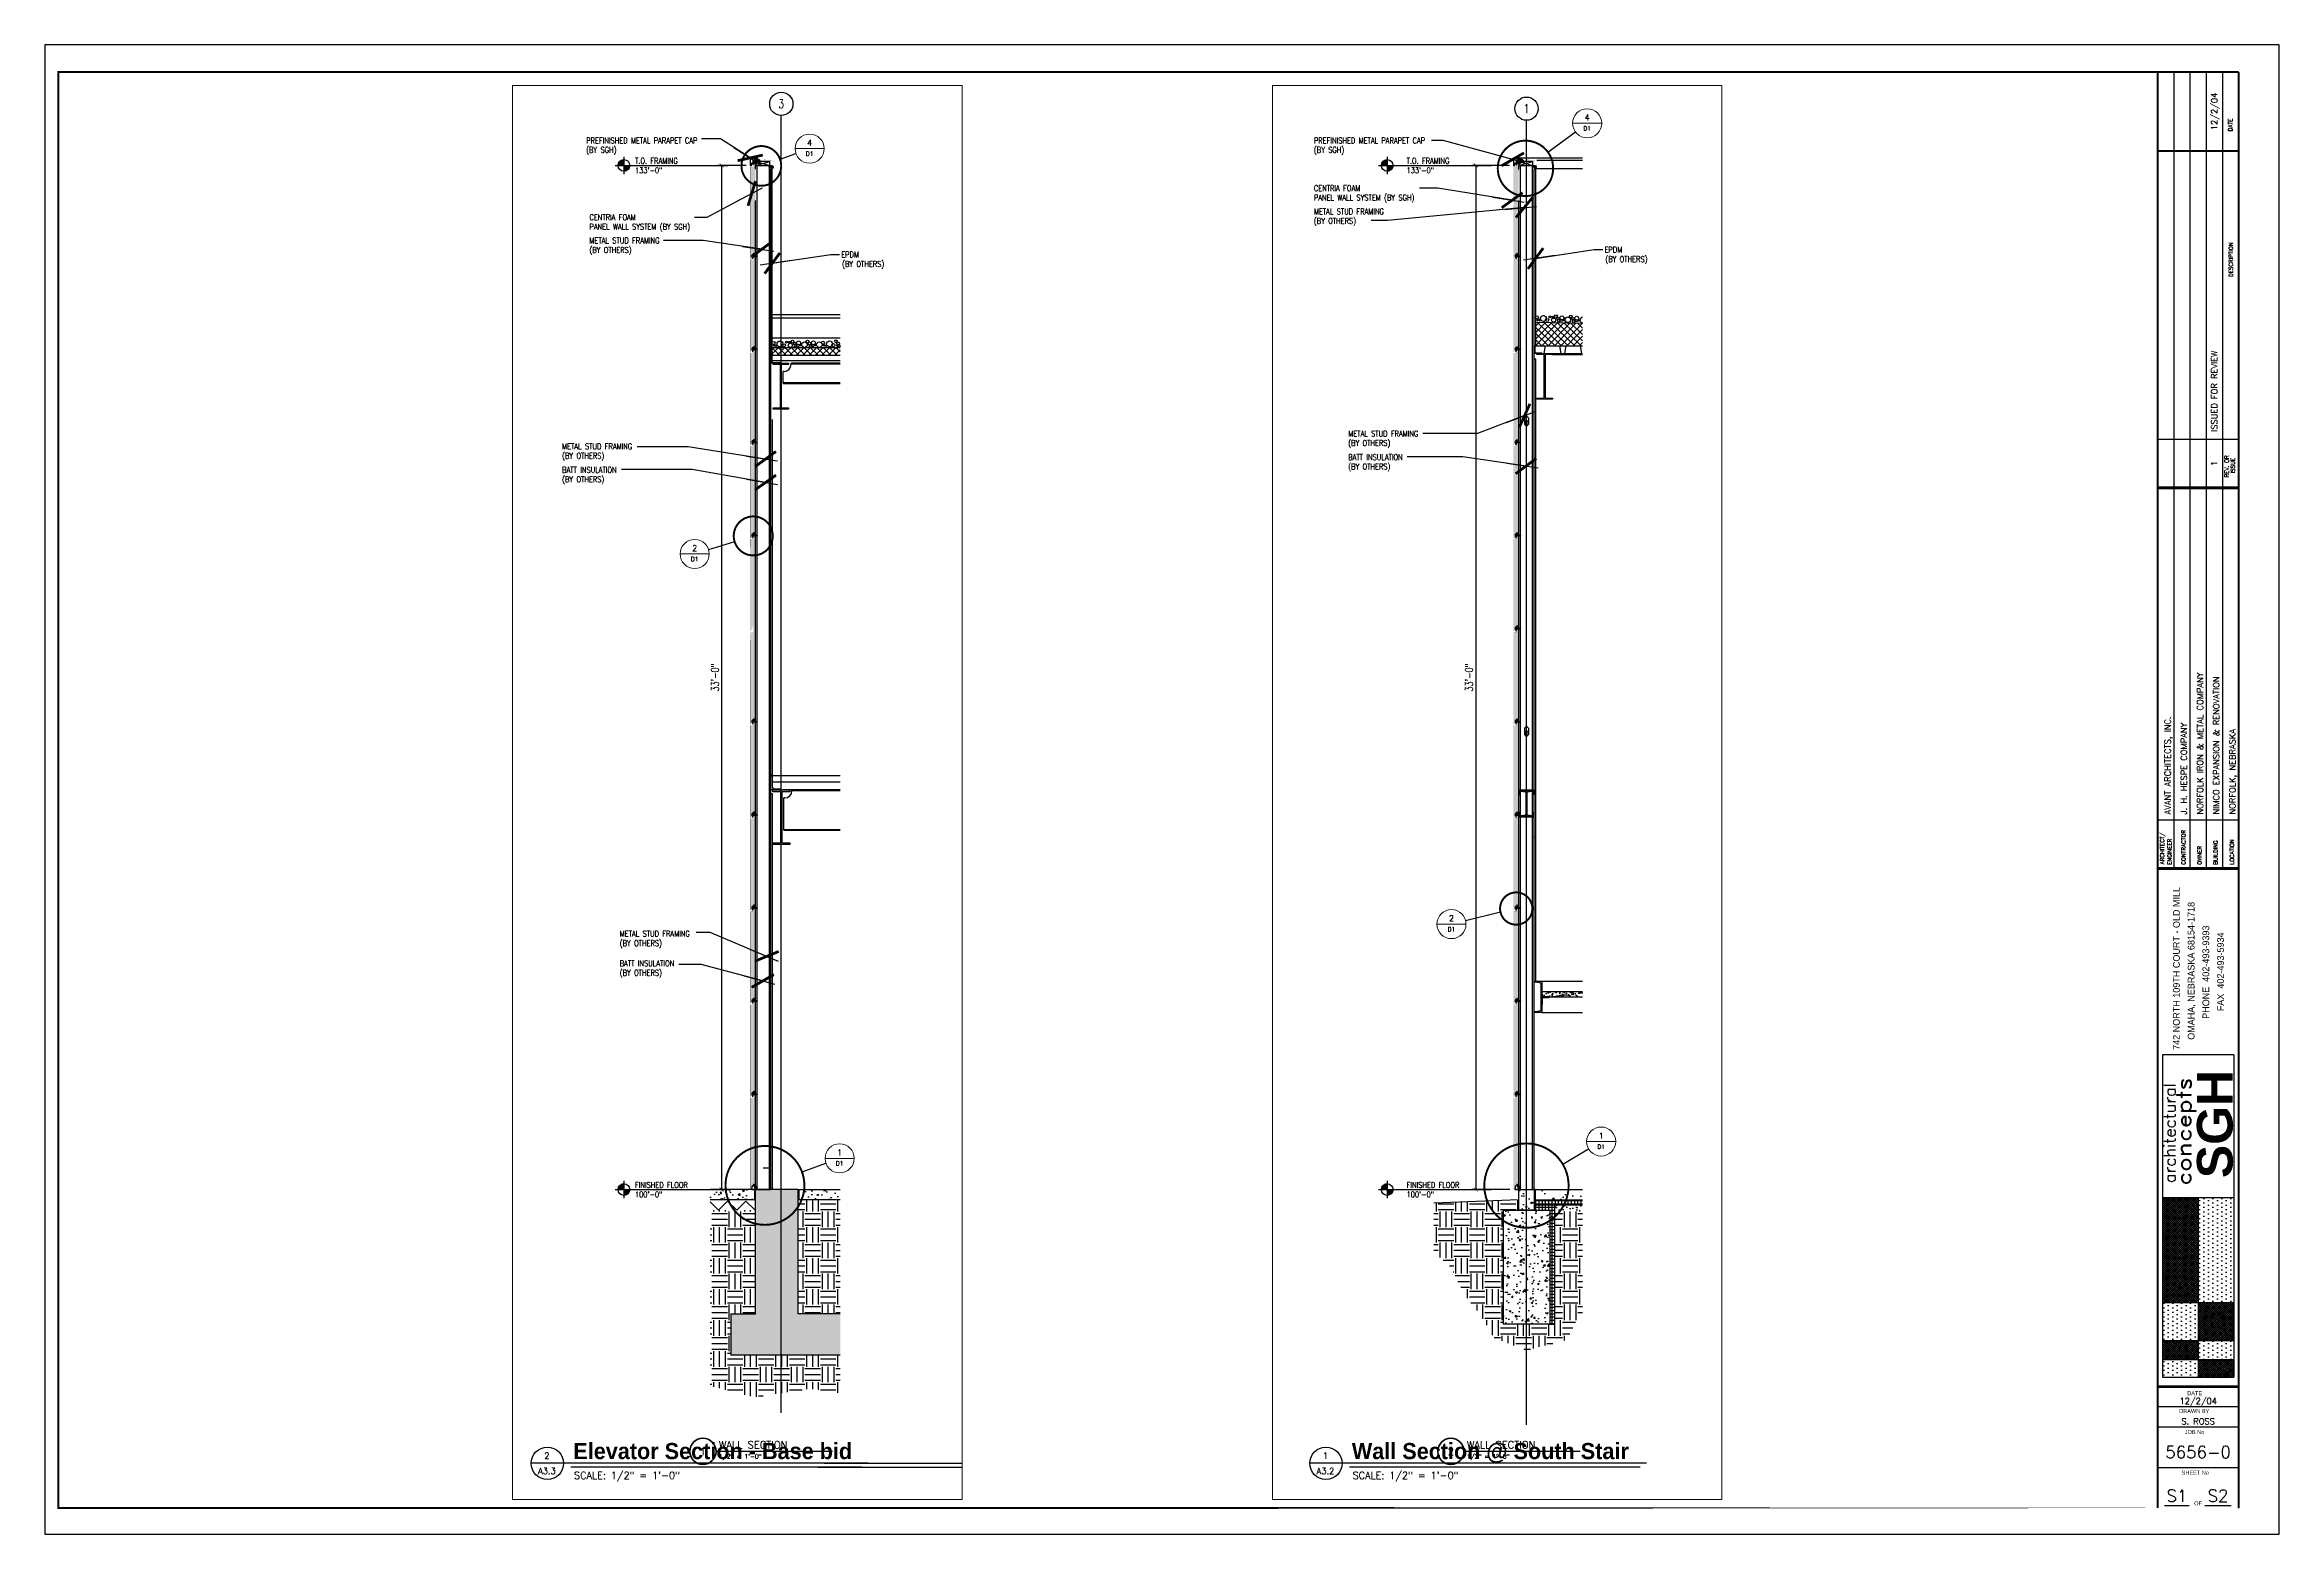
# Paper-space layout 'S1' of a CAD drawing. Header units: inches. Extents: x -0.2 to 35.8, y -0.4 to 23.6.
# The model-space entities are those that its viewports show. They can reach past a viewport. Long polylines and large blocks are cut down to what shows.
import ezdxf
from ezdxf.enums import TextEntityAlignment as Align

# ---------------------------------------------------------------- set-up
doc = ezdxf.new("R2010")
doc.units = ezdxf.units.IN
doc.header["$LTSCALE"] = 48
doc.header["$MEASUREMENT"] = 0
for name, pattern in [('CENTER2', [1.125, 0.75, -0.125, 0.125, -0.125]), ('DASHED2', [0.375, 0.25, -0.125]), ('HIDDEN3', [0.1125, 0.0625, -0.05])]:
    doc.linetypes.add(name, pattern=pattern)
doc.layers.add('A-Detl-Iden', color=1, linetype='Continuous', lineweight=18)
doc.layers.add('G-Anno-Ttlb', color=1, linetype='Continuous', lineweight=50)
for name, color, linetype in [('FINE', 3, 'Continuous'), ('HEAVY', 5, 'Continuous'), ('NONE', 7, 'Continuous'), ('PANEL', 1, 'Continuous'), ('STL_ANGLE', 5, 'Continuous'), ('STL_CHANNEL', 5, 'Continuous'), ('XFINE', 1, 'Continuous'), ('XXFINE', 9, 'Continuous')]:
    doc.layers.add(name, color=color, linetype=linetype)
doc.styles.add('Arch-Dim', font='romans.shx', dxfattribs={"width": 0.75})
doc.styles.add('ARIAL', font='simplex')
doc.styles.add('BOLD', font='bold.shx', dxfattribs={"height": 18})
doc.styles.add('NOTATION', font='romans.shx', dxfattribs={"width": 0.75})
doc.styles.add('ROMAND', font='romand')
doc.styles.add('RomanS', font='romans.shx')
doc.styles.add('SIMPLEX', font='SIMPLEX.SHX')
doc.styles.add('Stylus Regular', font='stylu.ttf')
doc.styles.add('TITLE', font='sasb____.pfb', dxfattribs={"height": 2})
doc.dimstyles.new('Aec-Arch-I-96', dxfattribs={"dimscale": 96, "dimtxt": 0.09375, "dimasz": 0.0625, "dimexe": 0.0625, "dimexo": 0.0625, "dimgap": 0.03125, "dimtad": 1, "dimdec": 4, "dimzin": 3, "dimdsep": 46, "dimlunit": 4, "dimtxsty": 'Arch-Dim', "dimblk": 'ARCHTICK', "dimcen": 0.09375, "dimazin": 2, "dimtfac": 0.75, "dimtdec": 4, "dimtix": 1, "dimtmove": 2, "dimatfit": 2, "dimfxl": 0, "dimtolj": 1, "dimtzin": 0, "dimarcsym": 0})
doc.dimstyles.new('AVANT$7', dxfattribs={"dimscale": 96, "dimtxt": 0.09375, "dimasz": 0.078125, "dimexe": 0.0625, "dimexo": 0.046875, "dimgap": 0.03125, "dimtad": 0, "dimdec": 3, "dimrnd": 0.125, "dimzin": 15, "dimdsep": 46, "dimlunit": 4, "dimtxsty": 'NOTATION', "dimblk1": 'AVATICK', "dimblk2": 'AVATICK', "dimsah": 1, "dimcen": 0.0625, "dimdle": 0.09375, "dimclrd": 256, "dimclre": 256, "dimclrt": 11, "dimaunit": 1, "dimadec": 0, "dimazin": 0, "dimtfac": 1.5, "dimtdec": 3, "dimtix": 1, "dimtmove": 1, "dimatfit": 3, "dimldrblk": 'AVATICK', "dimfxl": 0, "dimtvp": 1.25, "dimfrac": 2, "dimtolj": 1, "dimtzin": 15, "dimarcsym": 0})
pattern_1 = [(50, (-2692.069, 2342.5263), (7.172602, -0.627521), [0.75, -8.25]), (355, (-2692.069, 2342.526), (-1.387513, 7.521921), [0.6, -6.6]), (100.4514, (-2691.471, 2342.474), (5.785094, 6.894395), [0.637402, -7.011421]), (46.1842, (-2692.069, 2344.526), (10.67241, -1.65519), [1.125, -12.375]), (96.6356, (-2691.179, 2344.388), (9.346627, 9.741179), [0.956103, -10.51713]), (351.1842, (-2692.069, 2344.526), (9.34662, 9.741186), [0.9, -9.9]), (21, (-2691.069, 2344.0263), (5.9690705, -4.026189), [0.75, -8.25]), (326, (-2691.069, 2344.026), (2.433153, 7.2515), [0.6, -6.6]), (71.4514, (-2690.571, 2343.691), (8.402226, 3.225305), [0.637402, -7.011421]), (37.5, (-2692.0688, 2342.5263), (0.1215986, 3.3289385), [0, -6.52, 0, -6.7, 0, -6.625]), (7.5, (-2692.0688, 2342.5263), (2.6306954, 3.944117), [0, -3.82, 0, -6.37, 0, -2.525]), (327.5, (-2694.2988, 2342.5263), (5.3382244, -0.2255487), [0, -2.5, 0, -7.8, 0, -10.35]), (317.5, (-2695.2988, 2342.5263), (5.8318617, 1.00105), [0, -3.25, 0, -5.18, 0, -7.35])]
pattern_2 = [(0, (-1309.926, 802.8216), (6, 6), [6, -6]), (0, (-1309.926, 805.0716), (6, 6), [6, -6]), (0, (-1309.926, 807.3216), (6, 6), [6, -6]), (90, (-1309.176, 808.0716), (-6, 6), [6, -6]), (90, (-1306.926, 808.0716), (-6, 6), [6, -6]), (90, (-1304.676, 808.0716), (-6, 6), [6, -6])]
pattern_3 = [(50, (-1309.926, 802.8216), (7.172602, -0.627521), [0.75, -8.25]), (355, (-1309.926, 802.8216), (-1.387513, 7.521921), [0.6, -6.6]), (100.4514, (-1309.328, 802.769), (5.785094, 6.894395), [0.637402, -7.011421]), (46.1842, (-1309.926, 804.822), (10.67241, -1.65519), [1.125, -12.375]), (96.6356, (-1309.036, 804.684), (9.346627, 9.74118), [0.956103, -10.51713]), (351.1842, (-1309.926, 804.822), (9.34662, 9.741186), [0.9, -9.9]), (21, (-1308.926, 804.3216), (5.96907, -4.026189), [0.75, -8.25]), (326, (-1308.926, 804.3216), (2.433153, 7.2515), [0.6, -6.6]), (71.4514, (-1308.428, 803.986), (8.402226, 3.225305), [0.637402, -7.011421]), (37.5, (-1309.9257, 802.8216), (0.1215986, 3.3289385), [0, -6.52, 0, -6.7, 0, -6.625]), (7.5, (-1309.9257, 802.8216), (2.6306954, 3.944117), [0, -3.82, 0, -6.37, 0, -2.525]), (327.5, (-1312.1557, 802.8216), (5.3382244, -0.2255487), [0, -2.5, 0, -7.8, 0, -10.35]), (317.5, (-1313.1557, 802.8216), (5.831862, 1.00105), [0, -3.25, 0, -5.18, 0, -7.35])]

# ---------------------------------------------------------------- blocks, each defined once
blk = doc.blocks.new('TITLE BLOCK')
h = blk.add_hatch()
h.set_pattern_fill('ANSI37', color=256, scale=0.191895, angle=90, style=0)
h.set_pattern_definition([(135, (35.769114, 1.823315), (-0.01696127, -0.01696127), []), (225, (35.769114, 1.823315), (0.01696127, -0.01696127), [])])
h.paths.add_polyline_path([(34.523, 2.394), (34.523, 2.111), (35.096, 2.111), (35.096, 2.394)])
h.paths.add_polyline_path([(33.95, 2.697), (33.95, 2.394), (34.523, 2.394), (34.523, 2.697)])
h.paths.add_polyline_path([(35.096, 2.697), (35.096, 3.314), (34.523, 3.314), (34.523, 2.697)])
h.paths.add_polyline_path([(34.523, 5.002), (33.95, 5.002), (33.95, 3.314), (34.523, 3.314)])
h = blk.add_hatch()
h.set_pattern_fill('DOTS', color=256, scale=1.151369, angle=90, style=0)
h.set_pattern_definition([(90, (35.769114, 1.823315), (-0.0719606, 0.0359803), [0, -0.0719606])])
h.paths.add_polyline_path([(33.95, 2.394), (33.95, 2.111), (34.523, 2.111), (34.523, 2.394)])
h.paths.add_polyline_path([(34.523, 2.394), (35.096, 2.394), (35.096, 2.697), (34.523, 2.697)])
h.paths.add_polyline_path([(34.523, 3.314), (33.95, 3.314), (33.95, 2.697), (34.523, 2.697)])
h.paths.add_polyline_path([(35.096, 5.002), (34.523, 5.002), (34.523, 3.314), (35.096, 3.314)])
at = {"ltscale": 4}
for p, q in [((34.132, 23.138), (34.132, 10.304)), ((34.392, 23.138), (34.392, 10.304)), ((34.653, 23.138), (34.653, 10.304)), ((34.914, 23.138), (34.914, 10.304)), ((35.175, 0), (35.175, 23.138)), ((33.983, 0.042), (34.38, 0.042)), ((33.983, 0.042), (34.38, 0.042)), ((34.629, 0.042), (35.057, 0.042)), ((34.629, 0.042), (35.057, 0.042))]:
    blk.add_line(p, q, dxfattribs=at)
for p, q in [((33.95, 7.3), (33.95, 2.111)), ((35.096, 7.3), (33.95, 7.3)), ((35.096, 7.3), (35.096, 2.111)), ((33.95, 5.002), (35.096, 5.002)), ((34.523, 5.002), (34.523, 2.111)), ((33.95, 3.314), (35.096, 3.314)), ((33.95, 2.697), (35.096, 2.697)), ((33.95, 2.394), (35.096, 2.394)), ((33.95, 2.111), (35.096, 2.111))]:
    blk.add_line(p, q)
blk.add_lwpolyline([(-0.169, -0.423), (35.831, -0.423), (35.831, 23.577), (-0.169, 23.577)], close=True)
at = {"const_width": 0.0312}
blk.add_lwpolyline([(35.175, 0), (0.05, 0), (0.05, 23.138), (35.175, 23.138), (0.05, 23.138), (0.05, 0)], close=True, dxfattribs=at)
at = {"ltscale": 4, "const_width": 0.0312}
for points in [[(33.871, 23.138), (33.871, 0)], [(33.871, 21.864), (35.175, 21.864)]]:
    blk.add_lwpolyline(points, dxfattribs=at)
at = {"const_width": 0.0312}
blk.add_lwpolyline([(35.175, 23.138), (35.175, 0)], dxfattribs=at)
at = {"ltscale": 4, "flags": 128}
for points, const_width in [([(33.871, 17.219), (35.175, 17.219)], 0.0217), ([(33.871, 16.437), (35.175, 16.437)], 0.0435), ([(33.871, 11.087), (35.175, 11.087)], 0.0217), ([(33.871, 11.087), (35.175, 11.087)], 0.0217), ([(33.871, 10.304), (35.175, 10.304)], 0.0435), ([(33.871, 10.304), (35.175, 10.304)], 0.0435), ([(33.871, 1.957), (35.175, 1.957)], 0.0435), ([(33.871, 1.957), (35.175, 1.957)], 0.0435), ([(33.875, 1.633), (35.175, 1.633)], 0.0217), ([(33.875, 1.633), (35.175, 1.633)], 0.0217), ([(33.871, 1.304), (35.175, 1.304)], 0.0217), ([(33.871, 1.304), (35.175, 1.304)], 0.0217), ([(33.871, 0.652), (35.175, 0.652)], 0.0217), ([(33.871, 0.652), (35.175, 0.652)], 0.0217)]:
    blk.add_lwpolyline(points, dxfattribs=dict(at, const_width=const_width))
at = {"ltscale": 4}
for s, height, style, p in [('DATE', 0.0652, 'ARIAL', (35.075, 22.181)), ('DATE', 0.0652, 'ARIAL', (35.075, 22.179)), ('DESCRIPTION', 0.06522, 'ARIAL', (35.083, 19.834)), ('REV. OR', 0.0652, 'ARIAL', (35.016, 16.604)), ('ISSUE', 0.0652, 'ARIAL', (35.116, 16.672)), ('CONTRACTOR', 0.0652, 'ARIAL', (34.32, 10.365)), ('CONTRACTOR', 0.0652, 'ARIAL', (34.32, 10.365)), ('OWNER', 0.0652, 'ARIAL', (34.579, 10.365)), ('OWNER', 0.0652, 'ARIAL', (34.579, 10.365)), ('BUILDING', 0.0652, 'ARIAL', (34.837, 10.365)), ('BUILDING', 0.0652, 'ARIAL', (34.837, 10.365)), ('LOCATION', 0.0652, 'ARIAL', (35.101, 10.365)), ('LOCATION', 0.0652, 'ARIAL', (35.101, 10.365)), ('742 NORTH 109TH COURT - OLD MILL', 0.1087, 'Stylus Regular', (34.228, 7.382)), ('OMAHA, NEBRASKA 68154-1718', 0.1087, 'Stylus Regular', (34.465, 7.544)), ('PHONE  402-493-9393', 0.1087, 'Stylus Regular', (34.702, 7.882)), ('FAX  402-493-5934', 0.1087, 'Stylus Regular', (34.939, 8.005))]:
    blk.add_text(s, height=height, rotation=90, dxfattribs=dict(at, style=style)).set_placement(p)
for s, height, style, p in [('architectural', 0.19189, 'ROMAND', (34.161, 5.237)), ('SGH', 0.5757, 'TITLE', (35.08, 5.315))]:
    blk.add_text(s, height=height, rotation=90, dxfattribs=dict(style=style)).set_placement(p)
at = {"style": 'ROMAND', "width": 1.2}
blk.add_text('concepts', height=0.2399, rotation=90, dxfattribs=at).set_placement((34.413, 5.196))
at = {"ltscale": 4}
for s, p in [('DATE', (34.348, 1.818)), ('DATE', (34.348, 1.818)), ('DRAWN BY', (34.218, 1.53)), ('DRAWN BY', (34.218, 1.53)), ('JOB No', (34.308, 1.193)), ('JOB No', (34.308, 1.193)), ('SHEET No', (34.258, 0.538)), ('SHEET No', (34.258, 0.538)), ('OF', (34.46, 0.042)), ('OF', (34.46, 0.042))]:
    blk.add_text(s, height=0.0652, dxfattribs=at).set_placement(p)
at = {"ltscale": 4, "attachment_point": 1, "rotation": 90, "style": 'ARIAL'}
for s, insert, char_height, width in [('{ARCHITECT/}', (33.912, 10.369), 0.06522, 0.85387), ('{ARCHITECT/}', (33.912, 10.369), 0.06522, 0.85387), ('{ENGINEER}\\P', (34.03, 10.363), 0.0652, 0.99025), ('{ENGINEER}\\P', (34.03, 10.363), 0.0652, 0.99025)]:
    blk.add_mtext(s, dxfattribs=dict(at, insert=insert, char_height=char_height, width=width))
at = {"style": 'SIMPLEX'}
for tag, p in [('REVDATE', (34.784, 22.501)), ('REV#1', (34.784, 16.828))]:
    blk.add_attdef(tag, text='', height=0.0978, rotation=90, dxfattribs=at).set_placement(p, align=Align.MIDDLE_CENTER)
blk.add_attdef('DESCRIPTION', text='', height=0.0978, rotation=90, dxfattribs=at).set_placement((34.784, 17.339), align=Align.MIDDLE_LEFT)
for tag, p in [('CONTRACTOR', (34.343, 11.173)), ('ARCHITECT', (34.082, 11.173)), ('OWNER', (34.603, 11.173)), ('BUILDING', (34.864, 11.173)), ('LOCATION', (35.125, 11.173))]:
    blk.add_attdef(tag, p, '', height=0.0978, rotation=90, dxfattribs=at)
for tag, height, p in [('DRAWNBY', 0.0978, (34.523, 1.347)), ('DATE', 0.0978, (34.525, 1.676)), ('JOB#', 0.196, (34.523, 0.803)), ('SHEET#', 0.196, (34.181, 0.1)), ('SHEET#', 0.196, (34.843, 0.1))]:
    blk.add_attdef(tag, text='', height=height, dxfattribs=at).set_placement(p, align=Align.CENTER)
blk = doc.blocks.new('Anno_Title_A1')
at = {"color": 0, "linetype": 'ByBlock', "lineweight": -2}
blk.add_circle((0, 0), 2.25, dxfattribs=at)
blk.add_circle((0, 0), 2.25, dxfattribs=at)
at = {"color": 0, "linetype": 'ByBlock', "lineweight": -2, "style": 'RomanS'}
blk.add_attdef('NUMBER', text='', height=1.25, dxfattribs=at).set_placement((0, 0), align=Align.MIDDLE)
blk = doc.blocks.new('Anno_Title_T1')
at = {"color": 0, "linetype": 'ByBlock', "lineweight": -2, "style": 'RomanS'}
blk.add_attdef('TITLE', (2.75, 0.5), '', height=1.25, dxfattribs=at)
blk.add_attdef('SCALE', text='', height=0.75, dxfattribs=at).set_placement((2.75, -0.5), align=Align.TOP_LEFT)
blk = doc.blocks.new('_ArchTick')
at = {"color": 0, "linetype": 'ByBlock', "const_width": 0.15}
blk.add_lwpolyline([(-0.5, -0.5), (0.5, 0.5)], dxfattribs=at)
blk = doc.blocks.new('Anno_Detail_A2')
at = {"color": 0, "linetype": 'ByBlock', "lineweight": -2}
blk.add_line((2.5, 0), (-2.5, 0), dxfattribs=at)
blk.add_circle((0, 0), 2.5, dxfattribs=at)
at = {"color": 0, "linetype": 'ByBlock', "lineweight": -2, "style": 'RomanS'}
blk.add_attdef('NUMBER', text='', height=1, dxfattribs=at).set_placement((0, 0.5), align=Align.CENTER)
blk.add_attdef('SHEET', text='', height=0.75, dxfattribs=at).set_placement((0, -0.5), align=Align.TOP_CENTER)
blk = doc.blocks.new('*D189')
at = {"color": 0, "lineweight": -2}
for p, q in [((23.431, 21.632), (22.823, 21.632)), ((22.885, 21.632), (22.885, 5.131)), ((23.436, 5.131), (22.823, 5.131))]:
    blk.add_line(p, q, dxfattribs=at)
at = {"layer": 'Defpoints', "color": 0}
for p in [(23.493, 21.632), (22.885, 5.131), (23.499, 5.131)]:
    blk.add_point(p, dxfattribs=at)
at = {"color": 0, "lineweight": -2, "xscale": 0.0625, "yscale": 0.0625, "zscale": 0.0625}
for p, rotation in [((22.885, 21.632), 90), ((22.885, 5.131), 270)]:
    blk.add_blockref('_ArchTick', p, dxfattribs=dict(at, rotation=rotation))
at = {"color": 0, "insert": (22.779, 13.382), "char_height": 0.125, "attachment_point": 5, "rotation": 90, "style": 'Arch-Dim'}
blk.add_mtext('\\A1;33\'-0"', dxfattribs=at)
blk = doc.blocks.new('*D190')
at = {"color": 0, "lineweight": -2}
for p, q in [((11.134, 21.632), (10.673, 21.632)), ((10.736, 21.632), (10.736, 5.131)), ((11.139, 5.131), (10.673, 5.131))]:
    blk.add_line(p, q, dxfattribs=at)
at = {"layer": 'Defpoints', "color": 0}
for p in [(11.196, 21.632), (10.736, 5.131), (11.202, 5.131)]:
    blk.add_point(p, dxfattribs=at)
at = {"color": 0, "lineweight": -2, "xscale": 0.0625, "yscale": 0.0625, "zscale": 0.0625}
for p, rotation in [((10.736, 21.632), 90), ((10.736, 5.131), 270)]:
    blk.add_blockref('_ArchTick', p, dxfattribs=dict(at, rotation=rotation))
at = {"color": 0, "insert": (10.63, 13.382), "char_height": 0.125, "attachment_point": 5, "rotation": 90, "style": 'Arch-Dim'}
blk.add_mtext('\\A1;33\'-0"', dxfattribs=at)
blk = doc.blocks.new('6Runner')
at = {"layer": 'HEAVY', "flags": 128}
blk.add_lwpolyline([(0, 1.5), (0, 0), (6, 0), (6, 1.5)], dxfattribs=at)
blk = doc.blocks.new('studknockout')
at = {"layer": 'FINE'}
blk.add_lwpolyline([(0.66, 0.7), (0.66, 1.82), (-0.68, 1.82), (-0.68, 0.7)], dxfattribs=at)
at = {"layer": 'XFINE'}
for p, q in [((-0.6, 3.12), (-0.84, 3.12)), ((-0.84, 3.12), (-0.84, 0.59)), ((-0.6, 0.59), (-0.84, 0.59)), ((0.83, 3.12), (0.6, 3.12)), ((0.83, 0.59), (0.6, 0.59)), ((0.83, 3.12), (0.83, 0.59))]:
    blk.add_line(p, q, dxfattribs=at)
for centre, start, end in [((0, 3.14), 357.94609, 182.05391), ((0, 0.6), 180.83499, 359.16501)]:
    blk.add_arc(centre, 0.598, start, end, dxfattribs=at)
blk = doc.blocks.new('A$C3CA05C21')
at = {"layer": 'PANEL', "const_width": 0.03}
blk.add_lwpolyline([(0.79, 0), (0.79, 1.1, 0.061321), (0.78, 1.15), (0.75, 1.29, -0.061321), (0.74, 1.34), (0.74, 2.6, -0.061321), (0.75, 2.64), (0.78, 2.78, 0.069532), (0.79, 2.84), (0.79, 4.69, 0.414214), (0.57, 4.9), (0.41, 4.9, -0.414214), (0.38, 4.94), (0.38, 5.31, 0.520517), (0.26, 5.4), (0.01, 5.31)], format="xyb", dxfattribs=at)
blk = doc.blocks.new('2x6')
at = {"layer": 'HEAVY'}
for p, q in [((0.75, 5.5), (-0.75, 5.5)), ((-0.75, 5.5), (-0.75, 0)), ((-0.75, 0), (0.75, 0)), ((0.75, 0), (0.75, 5.5))]:
    blk.add_line(p, q, dxfattribs=at)
at = {"layer": 'XXFINE'}
for p, q in [((0.75, 5.5), (-0.75, 0)), ((-0.75, 5.5), (0.75, 0))]:
    blk.add_line(p, q, dxfattribs=at)
blk = doc.blocks.new('3x3x14')
at = {"layer": 'STL_ANGLE', "linetype": 'Continuous', "flags": 128}
blk.add_lwpolyline([(-1.5, 1.5), (-1.5, 1.5, -0.41421356), (-1.25, 1.25), (-1.25, -0.9375, 0.41421356), (-0.9375, -1.25), (1.25, -1.25, -0.41421356), (1.5, -1.5), (-1.5, -1.5), (-1.5, 1.5)], format="xyb", close=True, dxfattribs=at)
blk = doc.blocks.new('C12x20-5')
at = {"layer": 'NONE', "color": 5, "linetype": 'Continuous', "flags": 128}
blk.add_lwpolyline([(-1.47, 6), (1.47, 6), (1.47, 5.96, -0.372642), (1.21, 5.65), (-0.74, 5.37, 0.372642), (-1.19, 4.86), (-1.19, -4.86, 0.372642), (-0.74, -5.37), (1.21, -5.65, -0.372642), (1.47, -5.96), (1.47, -6), (-1.47, -6), (-1.47, 6)], format="xyb", close=True, dxfattribs=at)
blk = doc.blocks.new('W18x35')
at = {"layer": 'NONE', "color": 5, "linetype": 'Continuous', "flags": 128}
blk.add_lwpolyline([(-3, 17.7), (3, 17.7), (3, 17.275), (0.4125, 17.275, 0.41421356), (0.15, 17.0125), (0.15, 0.6875, 0.41421356), (0.4125, 0.425), (3, 0.425), (3, 0), (-3, 0), (-3, 0.425), (-0.4125, 0.425, 0.41421356), (-0.15, 0.6875), (-0.15, 17.0125, 0.41421356), (-0.4125, 17.275), (-3, 17.275), (-3, 17.7)], format="xyb", close=True, dxfattribs=at)
blk = doc.blocks.new('3-Deck')
at = {"layer": 'HEAVY', "flags": 128}
blk.add_lwpolyline([(0, 0), (0.78, 0), (1.31, 3), (6.69, 3), (7.22, 0), (8, 0)], dxfattribs=at)
blk = doc.blocks.new('L3x3x14')
at = {"layer": 'STL_ANGLE', "linetype": 'Continuous', "flags": 128}
blk.add_lwpolyline([(0, 3), (0, 3, -0.41421356), (0.25, 2.75), (0.25, 0.5625, 0.41421356), (0.5625, 0.25), (2.75, 0.25, -0.41421356), (3, 0), (0, 0), (0, 3)], format="xyb", close=True, dxfattribs=at)
blk = doc.blocks.new('W21x57')
at = {"layer": 'NONE', "color": 5, "linetype": 'Continuous', "flags": 128}
blk.add_lwpolyline([(-3.2775, 21.06), (3.2775, 21.06), (3.2775, 20.41), (0.556875, 20.41, 0.4142135624), (0.2025, 20.055625), (0.2025, 1.004375, 0.4142135624), (0.556875, 0.65), (3.2775, 0.65), (3.2775, 0), (-3.2775, 0), (-3.2775, 0.65), (-0.556875, 0.65, 0.4142135624), (-0.2025, 1.004375), (-0.2025, 20.055625, 0.4142135624), (-0.556875, 20.41), (-3.2775, 20.41), (-3.2775, 21.06)], format="xyb", close=True, dxfattribs=at)
blk = doc.blocks.new('L4x3-12x516')
at = {"layer": 'NONE', "color": 5, "linetype": 'Continuous', "flags": 128}
blk.add_lwpolyline([(0, 4), (0, 4, -0.4142136), (0.312, 3.688), (0.312, 0.702, 0.4142136), (0.702, 0.312), (3.188, 0.312, -0.4142136), (3.5, 0), (0, 0), (0, 4)], format="xyb", close=True, dxfattribs=at)
blk = doc.blocks.new('AVATICK')
blk.add_line((-1, 0), (0.63, 0))
at = {"const_width": 0.141}
blk.add_lwpolyline([(0.47, 0.47), (-0.47, -0.47)], dxfattribs=at)
blk = doc.blocks.new('STDTITLE')
at = {"color": 5}
blk.add_line((10.421, 0), (0, 0), dxfattribs=at)
at = {"color": 4}
blk.add_line((10.225, -0.12), (1.227, -0.12), dxfattribs=at)
at = {"color": 5}
blk.add_circle((0.5, 0), 0.5, dxfattribs=at)
at = {"color": 4, "flags": 12}
for tag, p, height, style in [('TITLE2', (1.302, 0.78), 0.5, 'BOLD'), ('TITLE1', (1.302, 0.128), 0.5, 'BOLD'), ('SCALE', (1.326, -0.486), 0.219, 'SIMPLEX')]:
    blk.add_attdef(tag, p, '', height=height, dxfattribs=dict(at, style=style))
at = {"color": 4, "style": 'SIMPLEX', "flags": 12}
for tag, p in [('INFORMATION3', (10.222, 0.791)), ('INFORMATION2', (10.222, 0.462)), ('INFORMATION1', (10.222, 0.133))]:
    blk.add_attdef(tag, text='', height=0.188, dxfattribs=at).set_placement(p, align=Align.RIGHT)
blk.add_attdef('DETNO', text='', height=0.188, dxfattribs=at).set_placement((0.484, 0.142), align=Align.CENTER)
blk.add_attdef('SHTNO', text='', height=0.188, dxfattribs=at).set_placement((0.484, -0.145), align=Align.TOP_CENTER)
blk = doc.blocks.new('S10x25.4')
at = {"layer": 'NONE', "color": 5, "linetype": 'Continuous', "flags": 128}
blk.add_lwpolyline([(-2.33, 10), (2.33, 10), (2.33, 9.95, -0.3714), (2.05, 9.63), (0.43, 9.39, 0.3714), (0.16, 9.06), (0.16, 0.94, 0.3714), (0.43, 0.61), (2.05, 0.37, -0.3714), (2.33, 0.05), (2.33, 0), (-2.33, 0), (-2.33, 0.05, -0.3714), (-2.05, 0.37), (-0.43, 0.61, 0.3714), (-0.16, 0.94), (-0.16, 9.06, 0.3714), (-0.43, 9.39), (-2.05, 9.63, -0.3714), (-2.33, 9.95), (-2.33, 10)], format="xyb", close=True, dxfattribs=at)
blk = doc.blocks.new('C6x8.2')
at = {"layer": 'STL_CHANNEL', "linetype": 'Continuous', "flags": 128}
blk.add_lwpolyline([(0, 6), (1.92, 6), (1.92, 5.97, -0.372642), (1.73, 5.75), (0.5, 5.58, 0.372642), (0.2, 5.23), (0.2, 0.77, 0.372642), (0.5, 0.42), (1.73, 0.25, -0.372642), (1.92, 0.03), (1.92, 0), (0, 0), (0, 6)], format="xyb", close=True, dxfattribs=at)

msp = doc.modelspace()

# ---------------------------------------------------------------- hatches: boundary and pattern name
h = msp.add_hatch()
h.set_pattern_fill('AR-SAND', color=256, scale=0.25, style=0)
h.set_pattern_definition([(37.5, (586.3155, 3673.65524), (-0.0157483, 0.481706), [0, -0.38, 0, -0.425, 0, -0.40625]), (7.5, (586.3155, 3673.65524), (0.442444, 0.7055365), [0, -0.205, 0, -0.3425, 0, -0.13125]), (327.5, (586.008, 3673.65524), (0.7785355, 0.0014148), [0, -0.125, 0, -0.45, 0, -0.5875]), (317.5, (586.008, 3673.65524), (0.751532, 0.219419), [0, -0.0625, 0, -0.295, 0, -0.3375])])
h.paths.add_polyline_path([(602.89599, 3717.07178), (602.89599, 3718.14195, 0.061321355), (602.88945, 3718.19507), (602.84911, 3718.35641), (602.84911, 3719.6651), (602.89022, 3719.82952, 0.053119255), (602.89555, 3719.87009), (602.89555, 3721.38619), (602.08091, 3721.38619), (602.08091, 3720.85589), (602.08091, 3720.20208, -0.404026226), (601.99019, 3720.10814), (601.01259, 3720.074, 0.404026226), (600.89291, 3719.95008), (600.89291, 3717.03996), (600.89291, 3684.69821, 0.424426586), (601.02122, 3684.57428), (601.27322, 3684.58304, 0.404073765), (601.39291, 3684.70697), (601.39291, 3685.14932, -1), (601.61191, 3685.14932), (601.61191, 3684.99542, 0.199694813), (601.6485, 3684.90747, 1.261623377), (601.71812, 3684.92949), (601.68691, 3684.98195), (601.68691, 3685.12707), (601.68691, 3685.97635, -0.414213562), (601.78091, 3686.07035), (602.00577, 3686.07035, 0.305086737), (602.08305, 3686.18521), (602.08305, 3686.63471), (602.52305, 3686.63471), (602.52055, 3686.63275), (602.52055, 3686.24964, 0.001348218), (602.52207, 3686.24988, 0.435128231), (602.6648, 3686.07358, 0.431447291), (602.89555, 3686.29121)])
h = msp.add_hatch()
h.set_pattern_fill('AR-SAND', color=256, scale=0.25, style=0)
h.set_pattern_definition([(37.5, (1686.44856, 3673.65524), (-0.0157483, 0.481706), [0, -0.38, 0, -0.425, 0, -0.40625]), (7.5, (1686.44856, 3673.65524), (0.442444, 0.7055365), [0, -0.205, 0, -0.3425, 0, -0.13125]), (327.5, (1686.14106, 3673.65524), (0.7785355, 0.0014148), [0, -0.125, 0, -0.45, 0, -0.5875]), (317.5, (1686.14106, 3673.65524), (0.751532, 0.219419), [0, -0.0625, 0, -0.295, 0, -0.3375])])
h.paths.add_polyline_path([(1703.02905, 3717.07178), (1703.02905, 3718.14195, 0.061321355), (1703.02251, 3718.19507), (1702.98217, 3718.35641), (1702.98217, 3719.6651), (1703.02328, 3719.82952, 0.053119255), (1703.02861, 3719.87009), (1703.02861, 3721.38619), (1702.21397, 3721.38619), (1702.21397, 3720.85589), (1702.21397, 3720.20208, -0.404026226), (1702.12325, 3720.10814), (1701.14565, 3720.074, 0.404026226), (1701.02597, 3719.95008), (1701.02597, 3717.03996), (1701.02597, 3684.69821, 0.424426586), (1701.15428, 3684.57428), (1701.40628, 3684.58304, 0.404073765), (1701.52597, 3684.70697), (1701.52597, 3685.14932, -1), (1701.74497, 3685.14932), (1701.74497, 3684.99542, 0.199694813), (1701.78156, 3684.90747, 1.261623377), (1701.85118, 3684.92949), (1701.81997, 3684.98195), (1701.81997, 3685.12707), (1701.81997, 3685.97635, -0.414213562), (1701.91397, 3686.07035), (1702.13883, 3686.07035, 0.305086737), (1702.21611, 3686.18521), (1702.21611, 3686.63471), (1702.65611, 3686.63471), (1702.65361, 3686.63275), (1702.65361, 3686.24964, 0.001348218), (1702.65513, 3686.24988, 0.435128231), (1702.79787, 3686.07358, 0.431447291), (1703.02861, 3686.29121)])
h = msp.add_hatch()
h.set_pattern_fill('AR-SAND', color=256, scale=0.25, style=0)
h.set_pattern_definition([(37.5, (586.3155, 3637.65524), (-0.0157483, 0.481706), [0, -0.38, 0, -0.425, 0, -0.40625]), (7.5, (586.3155, 3637.65524), (0.442444, 0.7055365), [0, -0.205, 0, -0.3425, 0, -0.13125]), (327.5, (586.008, 3637.65524), (0.7785355, 0.0014148), [0, -0.125, 0, -0.45, 0, -0.5875]), (317.5, (586.008, 3637.65524), (0.751532, 0.219419), [0, -0.0625, 0, -0.295, 0, -0.3375])])
h.paths.add_polyline_path([(602.89599, 3681.07178), (602.89599, 3682.14195, 0.061321355), (602.88945, 3682.19507), (602.84911, 3682.35641), (602.84911, 3683.6651), (602.89022, 3683.82952, 0.053119255), (602.89555, 3683.87009), (602.89555, 3685.72998, 0.414213562), (602.67755, 3685.94798), (602.48933, 3685.94798), (602.48933, 3686.35493, 0.520516937), (602.36454, 3686.44232), (602.12094, 3686.35371, -0.127242377), (602.11082, 3685.80311), (602.08091, 3685.53678), (602.08091, 3684.85589), (602.08091, 3684.20208, -0.404026226), (601.99019, 3684.10814), (601.01259, 3684.074, 0.404026226), (600.89291, 3683.95008), (600.89291, 3681.03996), (600.89291, 3648.69821, 0.424426586), (601.02122, 3648.57428), (601.27322, 3648.58304, 0.404073765), (601.39291, 3648.70697), (601.39291, 3649.14932, -1), (601.61191, 3649.14932), (601.61191, 3648.99542, 0.199694813), (601.6485, 3648.90747, 2.248166221), (601.68691, 3648.94781), (601.68691, 3649.12707), (601.68691, 3649.97635, -0.414213562), (601.78091, 3650.07035), (602.00577, 3650.07035, 0.305086737), (602.08305, 3650.18521), (602.08305, 3650.63471), (602.52305, 3650.63471), (602.52055, 3650.63275), (602.52055, 3650.24964, 0.001348218), (602.52207, 3650.24988, 0.435128231), (602.6648, 3650.07358, 0.431447291), (602.89555, 3650.29121)])
h = msp.add_hatch()
h.set_pattern_fill('AR-SAND', color=256, scale=0.25, style=0)
h.set_pattern_definition([(37.5, (1686.44856, 3637.65524), (-0.0157483, 0.481706), [0, -0.38, 0, -0.425, 0, -0.40625]), (7.5, (1686.44856, 3637.65524), (0.442444, 0.7055365), [0, -0.205, 0, -0.3425, 0, -0.13125]), (327.5, (1686.14106, 3637.65524), (0.7785355, 0.0014148), [0, -0.125, 0, -0.45, 0, -0.5875]), (317.5, (1686.14106, 3637.65524), (0.751532, 0.219419), [0, -0.0625, 0, -0.295, 0, -0.3375])])
h.paths.add_polyline_path([(1703.02905, 3681.07178), (1703.02905, 3682.14195, 0.061321355), (1703.02251, 3682.19507), (1702.98217, 3682.35641), (1702.98217, 3683.6651), (1703.02328, 3683.82952, 0.053119255), (1703.02861, 3683.87009), (1703.02861, 3685.72998, 0.414213562), (1702.81061, 3685.94798), (1702.62239, 3685.94798), (1702.62239, 3686.35493, 0.520516937), (1702.4976, 3686.44232), (1702.254, 3686.35371, -0.127242377), (1702.24388, 3685.80311), (1702.21397, 3685.53678), (1702.21397, 3684.85589), (1702.21397, 3684.20208, -0.404026226), (1702.12325, 3684.10814), (1701.14565, 3684.074, 0.404026226), (1701.02597, 3683.95008), (1701.02597, 3681.03996), (1701.02597, 3648.69821, 0.424426586), (1701.15428, 3648.57428), (1701.40628, 3648.58304, 0.404073765), (1701.52597, 3648.70697), (1701.52597, 3649.14932, -1), (1701.74497, 3649.14932), (1701.74497, 3648.99542, 0.199694813), (1701.78156, 3648.90747, 2.248166221), (1701.81997, 3648.94781), (1701.81997, 3649.12707), (1701.81997, 3649.97635, -0.414213562), (1701.91397, 3650.07035), (1702.13883, 3650.07035, 0.305086737), (1702.21611, 3650.18521), (1702.21611, 3650.63471), (1702.65611, 3650.63471), (1702.65361, 3650.63275), (1702.65361, 3650.24964, 0.001348218), (1702.65513, 3650.24988, 0.435128231), (1702.79787, 3650.07358, 0.431447291), (1703.02861, 3650.29121)])
h = msp.add_hatch()
h.set_pattern_fill('AR-CONC', color=256, scale=2, style=0)
h.set_pattern_definition([(50, (-1309.926, 802.822), (14.345204, -1.255043), [1.5, -16.5]), (355, (-1309.926, 802.822), (-2.775027, 15.04384), [1.2, -13.2]), (100.4514, (-1308.73, 802.717), (11.57019, 13.78879), [1.274804, -14.02284]), (46.1842, (-1309.926, 806.822), (21.34482, -3.31038), [2.25, -24.75]), (96.6356, (-1308.147, 806.546), (18.69325, 19.48236), [1.9122, -21.03426]), (351.1842, (-1309.926, 806.822), (18.69324, 19.48237), [1.8, -19.8]), (21, (-1307.926, 805.822), (11.93814, -8.052378), [1.5, -16.5]), (326, (-1307.926, 805.822), (4.866307, 14.503), [1.2, -13.2]), (71.4514, (-1306.931, 805.15), (16.80445, 6.45061), [1.274804, -14.02284]), (37.5, (-1309.926, 802.8216), (0.243197, 6.657877), [0, -13.04, 0, -13.4, 0, -13.25]), (7.5, (-1309.926, 802.8216), (5.261391, 7.888234), [0, -7.64, 0, -12.74, 0, -5.05]), (327.5, (-1314.386, 802.8216), (10.676449, -0.4510974), [0, -5, 0, -15.6, 0, -20.7]), (317.5, (-1316.386, 802.822), (11.663723, 2.0021), [0, -6.5, 0, -10.36, 0, -14.7])])
h.paths.add_polyline_path([(601.74304, 3656.22005), (601.74304, 3323.17866), (610.14304, 3323.17866), (610.14304, 3656.22005)], flags=9)
h.paths.add_polyline_path([(635.69563, 3260.57866), (635.69563, 3276.57866), (619.38067, 3276.57866), (619.38067, 3324.57866), (602.94304, 3324.57866), (602.94304, 3276.57866), (593.38067, 3276.57866), (593.38067, 3260.57866)])
h = msp.add_hatch()
h.set_pattern_fill('ANSI37', color=256, scale=14, angle=1.19, style=0)
h.set_pattern_definition([(46.19, (-974.0337, 802.8216), (-1.262869, 1.211471), []), (136.19, (-974.0337, 802.8216), (-1.211471, -1.262869), [])])
h.paths.add_polyline_path([(1727.7368, 3650.86081), (1727.7368, 3659.61196), (1709.5761, 3659.98921), (1709.5761, 3650.86081)])
h = msp.add_hatch()
h.set_pattern_fill('AR-SAND', color=256, scale=0.25, style=0)
h.set_pattern_definition([(37.5, (586.3155, 3601.65524), (-0.0157483, 0.481706), [0, -0.38, 0, -0.425, 0, -0.40625]), (7.5, (586.3155, 3601.65524), (0.442444, 0.7055365), [0, -0.205, 0, -0.3425, 0, -0.13125]), (327.5, (586.008, 3601.65524), (0.7785355, 0.0014148), [0, -0.125, 0, -0.45, 0, -0.5875]), (317.5, (586.008, 3601.65524), (0.751532, 0.219419), [0, -0.0625, 0, -0.295, 0, -0.3375])])
h.paths.add_polyline_path([(602.89599, 3645.07178), (602.89599, 3646.14195, 0.061321355), (602.88945, 3646.19507), (602.84911, 3646.35641), (602.84911, 3647.6651), (602.89022, 3647.82952, 0.053119255), (602.89555, 3647.87009), (602.89555, 3649.72998, 0.414213562), (602.67755, 3649.94798), (602.48933, 3649.94798), (602.48933, 3650.35493, 0.520516937), (602.36454, 3650.44232), (602.12094, 3650.35371, -0.127242377), (602.11082, 3649.80311), (602.08091, 3649.53678), (602.08091, 3648.85589), (602.08091, 3648.20208, -0.404026226), (601.99019, 3648.10814), (601.01259, 3648.074, 0.404026226), (600.89291, 3647.95008), (600.89291, 3645.03996), (600.89291, 3612.69821, 0.424426586), (601.02122, 3612.57428), (601.27322, 3612.58304, 0.404073765), (601.39291, 3612.70697), (601.39291, 3613.14932, -1), (601.61191, 3613.14932), (601.61191, 3612.99542, 0.199694813), (601.6485, 3612.90747, 2.248166221), (601.68691, 3612.94781), (601.68691, 3613.12707), (601.68691, 3613.97635, -0.414213562), (601.78091, 3614.07035), (602.00577, 3614.07035, 0.305086737), (602.08305, 3614.18521), (602.08305, 3614.63471), (602.52305, 3614.63471), (602.52055, 3614.63275), (602.52055, 3614.24964, 0.001348218), (602.52207, 3614.24988, 0.435128231), (602.6648, 3614.07358, 0.431447291), (602.89555, 3614.29121)])
h = msp.add_hatch()
h.set_pattern_fill('ANSI37', color=256, scale=14, style=0)
h.set_pattern_definition([(45, (-1309.9257, 802.8216), (-1.2374369, 1.2374369), []), (135, (-1309.9257, 802.8216), (-1.2374369, -1.2374369), [])])
edge = h.paths.add_edge_path()
edge.add_line((635.69563, 3647.07866), (635.69563, 3650.07866))
edge.add_line((635.69563, 3650.07866), (609.44304, 3650.07866))
edge.add_line((609.44304, 3650.07866), (609.44304, 3648.07866))
edge.add_line((609.44304, 3648.07866), (608.94304, 3648.07866))
edge.add_arc((608.94304, 3647.76666), 0.312, 0, 90, ccw=False)
edge.add_line((609.25504, 3647.76666), (609.25504, 3647.07866))
edge.add_line((609.25504, 3647.07866), (635.69563, 3647.07866))
h = msp.add_hatch()
h.set_pattern_fill('AR-SAND', color=256, scale=0.25, style=0)
h.set_pattern_definition([(37.5, (1686.44856, 3601.65524), (-0.0157483, 0.481706), [0, -0.38, 0, -0.425, 0, -0.40625]), (7.5, (1686.44856, 3601.65524), (0.442444, 0.7055365), [0, -0.205, 0, -0.3425, 0, -0.13125]), (327.5, (1686.14106, 3601.65524), (0.7785355, 0.0014148), [0, -0.125, 0, -0.45, 0, -0.5875]), (317.5, (1686.14106, 3601.65524), (0.751532, 0.219419), [0, -0.0625, 0, -0.295, 0, -0.3375])])
h.paths.add_polyline_path([(1703.02905, 3645.07178), (1703.02905, 3646.14195, 0.061321355), (1703.02251, 3646.19507), (1702.98217, 3646.35641), (1702.98217, 3647.6651), (1703.02328, 3647.82952, 0.053119255), (1703.02861, 3647.87009), (1703.02861, 3649.72998, 0.414213562), (1702.81061, 3649.94798), (1702.62239, 3649.94798), (1702.62239, 3650.35493, 0.520516937), (1702.4976, 3650.44232), (1702.254, 3650.35371, -0.127242377), (1702.24388, 3649.80311), (1702.21397, 3649.53678), (1702.21397, 3648.85589), (1702.21397, 3648.20208, -0.404026226), (1702.12325, 3648.10814), (1701.14565, 3648.074, 0.404026226), (1701.02597, 3647.95008), (1701.02597, 3645.03996), (1701.02597, 3612.69821, 0.424426586), (1701.15428, 3612.57428), (1701.40628, 3612.58304, 0.404073765), (1701.52597, 3612.70697), (1701.52597, 3613.14932, -1), (1701.74497, 3613.14932), (1701.74497, 3612.99542, 0.199694813), (1701.78156, 3612.90747, 2.248166221), (1701.81997, 3612.94781), (1701.81997, 3613.12707), (1701.81997, 3613.97635, -0.414213562), (1701.91397, 3614.07035), (1702.13883, 3614.07035, 0.305086737), (1702.21611, 3614.18521), (1702.21611, 3614.63471), (1702.65611, 3614.63471), (1702.65361, 3614.63275), (1702.65361, 3614.24964, 0.001348218), (1702.65513, 3614.24988, 0.435128231), (1702.79787, 3614.07358, 0.431447291), (1703.02861, 3614.29121)])
h = msp.add_hatch()
h.set_pattern_fill('AR-SAND', color=256, scale=0.25, style=0)
h.set_pattern_definition([(37.5, (586.3155, 3565.65524), (-0.0157483, 0.481706), [0, -0.38, 0, -0.425, 0, -0.40625]), (7.5, (586.3155, 3565.65524), (0.442444, 0.7055365), [0, -0.205, 0, -0.3425, 0, -0.13125]), (327.5, (586.008, 3565.65524), (0.7785355, 0.0014148), [0, -0.125, 0, -0.45, 0, -0.5875]), (317.5, (586.008, 3565.65524), (0.751532, 0.219419), [0, -0.0625, 0, -0.295, 0, -0.3375])])
h.paths.add_polyline_path([(602.89599, 3609.07178), (602.89599, 3610.14195, 0.061321355), (602.88945, 3610.19507), (602.84911, 3610.35641), (602.84911, 3611.6651), (602.89022, 3611.82952, 0.053119255), (602.89555, 3611.87009), (602.89555, 3613.72998, 0.414213562), (602.67755, 3613.94798), (602.48933, 3613.94798), (602.48933, 3614.35493, 0.520516937), (602.36454, 3614.44232), (602.12094, 3614.35371, -0.127242377), (602.11082, 3613.80311), (602.08091, 3613.53678), (602.08091, 3612.85589), (602.08091, 3612.20208, -0.404026226), (601.99019, 3612.10814), (601.01259, 3612.074, 0.404026226), (600.89291, 3611.95008), (600.89291, 3609.03996), (600.89291, 3576.69821, 0.424426586), (601.02122, 3576.57428), (601.27322, 3576.58304, 0.404073765), (601.39291, 3576.70697), (601.39291, 3577.14932, -1), (601.61191, 3577.14932), (601.61191, 3576.99542, 0.199694813), (601.6485, 3576.90747, 2.248166221), (601.68691, 3576.94781), (601.68691, 3577.12707), (601.68691, 3577.97635, -0.414213562), (601.78091, 3578.07035), (602.00577, 3578.07035, 0.305086737), (602.08305, 3578.18521), (602.08305, 3578.63471), (602.52305, 3578.63471), (602.52055, 3578.63275), (602.52055, 3578.24964, 0.001348218), (602.52207, 3578.24988, 0.435128231), (602.6648, 3578.07358, 0.431447291), (602.89555, 3578.29121)])
h = msp.add_hatch()
h.set_pattern_fill('AR-SAND', color=256, scale=0.25, style=0)
h.set_pattern_definition([(37.5, (1686.44856, 3565.65524), (-0.0157483, 0.481706), [0, -0.38, 0, -0.425, 0, -0.40625]), (7.5, (1686.44856, 3565.65524), (0.442444, 0.7055365), [0, -0.205, 0, -0.3425, 0, -0.13125]), (327.5, (1686.14106, 3565.65524), (0.7785355, 0.0014148), [0, -0.125, 0, -0.45, 0, -0.5875]), (317.5, (1686.14106, 3565.65524), (0.751532, 0.219419), [0, -0.0625, 0, -0.295, 0, -0.3375])])
h.paths.add_polyline_path([(1703.02905, 3609.07178), (1703.02905, 3610.14195, 0.061321355), (1703.02251, 3610.19507), (1702.98217, 3610.35641), (1702.98217, 3611.6651), (1703.02328, 3611.82952, 0.053119255), (1703.02861, 3611.87009), (1703.02861, 3613.72998, 0.414213562), (1702.81061, 3613.94798), (1702.62239, 3613.94798), (1702.62239, 3614.35493, 0.520516937), (1702.4976, 3614.44232), (1702.254, 3614.35371, -0.127242377), (1702.24388, 3613.80311), (1702.21397, 3613.53678), (1702.21397, 3612.85589), (1702.21397, 3612.20208, -0.404026226), (1702.12325, 3612.10814), (1701.14565, 3612.074, 0.404026226), (1701.02597, 3611.95008), (1701.02597, 3609.03996), (1701.02597, 3576.69821, 0.424426586), (1701.15428, 3576.57428), (1701.40628, 3576.58304, 0.404073765), (1701.52597, 3576.70697), (1701.52597, 3577.14932, -1), (1701.74497, 3577.14932), (1701.74497, 3576.99542, 0.199694813), (1701.78156, 3576.90747, 2.248166221), (1701.81997, 3576.94781), (1701.81997, 3577.12707), (1701.81997, 3577.97635, -0.414213562), (1701.91397, 3578.07035), (1702.13883, 3578.07035, 0.305086737), (1702.21611, 3578.18521), (1702.21611, 3578.63471), (1702.65611, 3578.63471), (1702.65361, 3578.63275), (1702.65361, 3578.24964, 0.001348218), (1702.65513, 3578.24988, 0.435128231), (1702.79787, 3578.07358, 0.431447291), (1703.02861, 3578.29121)])
h = msp.add_hatch()
h.set_pattern_fill('AR-SAND', color=256, scale=0.25, style=0)
h.set_pattern_definition([(37.5, (586.3155, 3529.65524), (-0.0157483, 0.481706), [0, -0.38, 0, -0.425, 0, -0.40625]), (7.5, (586.3155, 3529.65524), (0.442444, 0.7055365), [0, -0.205, 0, -0.3425, 0, -0.13125]), (327.5, (586.008, 3529.65524), (0.7785355, 0.0014148), [0, -0.125, 0, -0.45, 0, -0.5875]), (317.5, (586.008, 3529.65524), (0.751532, 0.219419), [0, -0.0625, 0, -0.295, 0, -0.3375])])
h.paths.add_polyline_path([(602.89599, 3573.07178), (602.89599, 3574.14195, 0.061321355), (602.88945, 3574.19507), (602.84911, 3574.35641), (602.84911, 3575.6651), (602.89022, 3575.82952, 0.053119255), (602.89555, 3575.87009), (602.89555, 3577.72998, 0.414213562), (602.67755, 3577.94798), (602.48933, 3577.94798), (602.48933, 3578.35493, 0.520516937), (602.36454, 3578.44232), (602.12094, 3578.35371, -0.127242377), (602.11082, 3577.80311), (602.08091, 3577.53678), (602.08091, 3576.85589), (602.08091, 3576.20208, -0.404026226), (601.99019, 3576.10814), (601.01259, 3576.074, 0.404026226), (600.89291, 3575.95008), (600.89291, 3573.03996), (600.89291, 3540.69821, 0.424426586), (601.02122, 3540.57428), (601.27322, 3540.58304, 0.404073765), (601.39291, 3540.70697), (601.39291, 3541.14932, -1), (601.61191, 3541.14932), (601.61191, 3540.99542, 0.199694813), (601.6485, 3540.90747, 2.248166221), (601.68691, 3540.94781), (601.68691, 3541.12707), (601.68691, 3541.97635, -0.414213562), (601.78091, 3542.07035), (602.00577, 3542.07035, 0.305086737), (602.08305, 3542.18521), (602.08305, 3542.63471), (602.52305, 3542.63471), (602.52055, 3542.63275), (602.52055, 3542.24964, 0.001348218), (602.52207, 3542.24988, 0.435128231), (602.6648, 3542.07358, 0.431447291), (602.89555, 3542.29121)])
h = msp.add_hatch()
h.set_pattern_fill('AR-SAND', color=256, scale=0.25, style=0)
h.set_pattern_definition([(37.5, (1686.44856, 3529.65524), (-0.0157483, 0.481706), [0, -0.38, 0, -0.425, 0, -0.40625]), (7.5, (1686.44856, 3529.65524), (0.442444, 0.7055365), [0, -0.205, 0, -0.3425, 0, -0.13125]), (327.5, (1686.14106, 3529.65524), (0.7785355, 0.0014148), [0, -0.125, 0, -0.45, 0, -0.5875]), (317.5, (1686.14106, 3529.65524), (0.751532, 0.219419), [0, -0.0625, 0, -0.295, 0, -0.3375])])
h.paths.add_polyline_path([(1703.02905, 3573.07178), (1703.02905, 3574.14195, 0.061321355), (1703.02251, 3574.19507), (1702.98217, 3574.35641), (1702.98217, 3575.6651), (1703.02328, 3575.82952, 0.053119255), (1703.02861, 3575.87009), (1703.02861, 3577.72998, 0.414213562), (1702.81061, 3577.94798), (1702.62239, 3577.94798), (1702.62239, 3578.35493, 0.520516937), (1702.4976, 3578.44232), (1702.254, 3578.35371, -0.127242377), (1702.24388, 3577.80311), (1702.21397, 3577.53678), (1702.21397, 3576.85589), (1702.21397, 3576.20208, -0.404026226), (1702.12325, 3576.10814), (1701.14565, 3576.074, 0.404026226), (1701.02597, 3575.95008), (1701.02597, 3573.03996), (1701.02597, 3540.69821, 0.424426586), (1701.15428, 3540.57428), (1701.40628, 3540.58304, 0.404073765), (1701.52597, 3540.70697), (1701.52597, 3541.14932, -1), (1701.74497, 3541.14932), (1701.74497, 3540.99542, 0.199694813), (1701.78156, 3540.90747, 2.248166221), (1701.81997, 3540.94781), (1701.81997, 3541.12707), (1701.81997, 3541.97635, -0.414213562), (1701.91397, 3542.07035), (1702.13883, 3542.07035, 0.305086737), (1702.21611, 3542.18521), (1702.21611, 3542.63471), (1702.65611, 3542.63471), (1702.65361, 3542.63275), (1702.65361, 3542.24964, 0.001348218), (1702.65513, 3542.24988, 0.435128231), (1702.79787, 3542.07358, 0.431447291), (1703.02861, 3542.29121)])
h = msp.add_hatch()
h.set_pattern_fill('AR-SAND', color=256, scale=0.25, style=0)
h.set_pattern_definition([(37.5, (586.3155, 3493.65524), (-0.0157483, 0.481706), [0, -0.38, 0, -0.425, 0, -0.40625]), (7.5, (586.3155, 3493.65524), (0.442444, 0.7055365), [0, -0.205, 0, -0.3425, 0, -0.13125]), (327.5, (586.008, 3493.65524), (0.7785355, 0.0014148), [0, -0.125, 0, -0.45, 0, -0.5875]), (317.5, (586.008, 3493.65524), (0.751532, 0.219419), [0, -0.0625, 0, -0.295, 0, -0.3375])])
h.paths.add_polyline_path([(602.89599, 3537.07178), (602.89599, 3538.14195, 0.061321355), (602.88945, 3538.19507), (602.84911, 3538.35641), (602.84911, 3539.6651), (602.89022, 3539.82952, 0.053119255), (602.89555, 3539.87009), (602.89555, 3541.72998, 0.414213562), (602.67755, 3541.94798), (602.48933, 3541.94798), (602.48933, 3542.35493, 0.520516937), (602.36454, 3542.44232), (602.12094, 3542.35371, -0.127242377), (602.11082, 3541.80311), (602.08091, 3541.53678), (602.08091, 3540.85589), (602.08091, 3540.20208, -0.404026226), (601.99019, 3540.10814), (601.01259, 3540.074, 0.404026226), (600.89291, 3539.95008), (600.89291, 3537.03996), (600.89291, 3504.69821, 0.424426586), (601.02122, 3504.57428), (601.27322, 3504.58304, 0.404073765), (601.39291, 3504.70697), (601.39291, 3505.14932, -1), (601.61191, 3505.14932), (601.61191, 3504.99542, 0.199694813), (601.6485, 3504.90747, 2.248166221), (601.68691, 3504.94781), (601.68691, 3505.12707), (601.68691, 3505.97635, -0.414213562), (601.78091, 3506.07035), (602.00577, 3506.07035, 0.305086737), (602.08305, 3506.18521), (602.08305, 3506.63471), (602.52305, 3506.63471), (602.52055, 3506.63275), (602.52055, 3506.24964, 0.001348218), (602.52207, 3506.24988, 0.435128231), (602.6648, 3506.07358, 0.431447291), (602.89555, 3506.29121)])
h = msp.add_hatch()
h.set_pattern_fill('AR-SAND', color=256, scale=0.25, style=0)
h.set_pattern_definition([(37.5, (1686.44856, 3493.65524), (-0.0157483, 0.481706), [0, -0.38, 0, -0.425, 0, -0.40625]), (7.5, (1686.44856, 3493.65524), (0.442444, 0.7055365), [0, -0.205, 0, -0.3425, 0, -0.13125]), (327.5, (1686.14106, 3493.65524), (0.7785355, 0.0014148), [0, -0.125, 0, -0.45, 0, -0.5875]), (317.5, (1686.14106, 3493.65524), (0.751532, 0.219419), [0, -0.0625, 0, -0.295, 0, -0.3375])])
h.paths.add_polyline_path([(1703.02905, 3537.07178), (1703.02905, 3538.14195, 0.061321355), (1703.02251, 3538.19507), (1702.98217, 3538.35641), (1702.98217, 3539.6651), (1703.02328, 3539.82952, 0.053119255), (1703.02861, 3539.87009), (1703.02861, 3541.72998, 0.414213562), (1702.81061, 3541.94798), (1702.62239, 3541.94798), (1702.62239, 3542.35493, 0.520516937), (1702.4976, 3542.44232), (1702.254, 3542.35371, -0.127242377), (1702.24388, 3541.80311), (1702.21397, 3541.53678), (1702.21397, 3540.85589), (1702.21397, 3540.20208, -0.404026226), (1702.12325, 3540.10814), (1701.14565, 3540.074, 0.404026226), (1701.02597, 3539.95008), (1701.02597, 3537.03996), (1701.02597, 3504.69821, 0.424426586), (1701.15428, 3504.57428), (1701.40628, 3504.58304, 0.404073765), (1701.52597, 3504.70697), (1701.52597, 3505.14932, -1), (1701.74497, 3505.14932), (1701.74497, 3504.99542, 0.199694813), (1701.78156, 3504.90747, 2.248166221), (1701.81997, 3504.94781), (1701.81997, 3505.12707), (1701.81997, 3505.97635, -0.414213562), (1701.91397, 3506.07035), (1702.13883, 3506.07035, 0.305086737), (1702.21611, 3506.18521), (1702.21611, 3506.63471), (1702.65611, 3506.63471), (1702.65361, 3506.63275), (1702.65361, 3506.24964, 0.001348218), (1702.65513, 3506.24988, 0.435128231), (1702.79787, 3506.07358, 0.431447291), (1703.02861, 3506.29121)])
h = msp.add_hatch()
h.set_pattern_fill('AR-SAND', color=256, scale=0.25, style=0)
h.set_pattern_definition([(37.5, (586.3155, 3457.65524), (-0.0157483, 0.481706), [0, -0.38, 0, -0.425, 0, -0.40625]), (7.5, (586.3155, 3457.65524), (0.442444, 0.7055365), [0, -0.205, 0, -0.3425, 0, -0.13125]), (327.5, (586.008, 3457.65524), (0.7785355, 0.0014148), [0, -0.125, 0, -0.45, 0, -0.5875]), (317.5, (586.008, 3457.65524), (0.751532, 0.219419), [0, -0.0625, 0, -0.295, 0, -0.3375])])
h.paths.add_polyline_path([(602.89599, 3501.07178), (602.89599, 3502.14195, 0.061321355), (602.88945, 3502.19507), (602.84911, 3502.35641), (602.84911, 3503.6651), (602.89022, 3503.82952, 0.053119255), (602.89555, 3503.87009), (602.89555, 3505.72998, 0.414213562), (602.67755, 3505.94798), (602.48933, 3505.94798), (602.48933, 3506.35493, 0.520516937), (602.36454, 3506.44232), (602.12094, 3506.35371, -0.127242377), (602.11082, 3505.80311), (602.08091, 3505.53678), (602.08091, 3504.85589), (602.08091, 3504.20208, -0.404026226), (601.99019, 3504.10814), (601.01259, 3504.074, 0.404026226), (600.89291, 3503.95008), (600.89291, 3501.03996), (600.89291, 3468.69821, 0.424426586), (601.02122, 3468.57428), (601.27322, 3468.58304, 0.404073765), (601.39291, 3468.70697), (601.39291, 3469.14932, -1), (601.61191, 3469.14932), (601.61191, 3468.99542, 0.199694813), (601.6485, 3468.90747, 2.248166221), (601.68691, 3468.94781), (601.68691, 3469.12707), (601.68691, 3469.97635, -0.414213562), (601.78091, 3470.07035), (602.00577, 3470.07035, 0.305086737), (602.08305, 3470.18521), (602.08305, 3470.63471), (602.52305, 3470.63471), (602.52055, 3470.63275), (602.52055, 3470.24964, 0.001348218), (602.52207, 3470.24988, 0.435128231), (602.6648, 3470.07358, 0.431447291), (602.89555, 3470.29121)])
h = msp.add_hatch()
h.set_pattern_fill('AR-SAND', color=256, scale=0.25, style=0)
h.set_pattern_definition([(37.5, (1686.44856, 3457.65524), (-0.0157483, 0.481706), [0, -0.38, 0, -0.425, 0, -0.40625]), (7.5, (1686.44856, 3457.65524), (0.442444, 0.7055365), [0, -0.205, 0, -0.3425, 0, -0.13125]), (327.5, (1686.14106, 3457.65524), (0.7785355, 0.0014148), [0, -0.125, 0, -0.45, 0, -0.5875]), (317.5, (1686.14106, 3457.65524), (0.751532, 0.219419), [0, -0.0625, 0, -0.295, 0, -0.3375])])
h.paths.add_polyline_path([(1703.02905, 3501.07178), (1703.02905, 3502.14195, 0.061321355), (1703.02251, 3502.19507), (1702.98217, 3502.35641), (1702.98217, 3503.6651), (1703.02328, 3503.82952, 0.053119255), (1703.02861, 3503.87009), (1703.02861, 3505.72998, 0.414213562), (1702.81061, 3505.94798), (1702.62239, 3505.94798), (1702.62239, 3506.35493, 0.520516937), (1702.4976, 3506.44232), (1702.254, 3506.35371, -0.127242377), (1702.24388, 3505.80311), (1702.21397, 3505.53678), (1702.21397, 3504.85589), (1702.21397, 3504.20208, -0.404026226), (1702.12325, 3504.10814), (1701.14565, 3504.074, 0.404026226), (1701.02597, 3503.95008), (1701.02597, 3501.03996), (1701.02597, 3468.69821, 0.424426586), (1701.15428, 3468.57428), (1701.40628, 3468.58304, 0.404073765), (1701.52597, 3468.70697), (1701.52597, 3469.14932, -1), (1701.74497, 3469.14932), (1701.74497, 3468.99542, 0.199694813), (1701.78156, 3468.90747, 2.248166221), (1701.81997, 3468.94781), (1701.81997, 3469.12707), (1701.81997, 3469.97635, -0.414213562), (1701.91397, 3470.07035), (1702.13883, 3470.07035, 0.305086737), (1702.21611, 3470.18521), (1702.21611, 3470.63471), (1702.65611, 3470.63471), (1702.65361, 3470.63275), (1702.65361, 3470.24964, 0.001348218), (1702.65513, 3470.24988, 0.435128231), (1702.79787, 3470.07358, 0.431447291), (1703.02861, 3470.29121)])
h = msp.add_hatch()
h.set_pattern_fill('AR-SAND', color=256, scale=0.25, style=0)
h.set_pattern_definition([(37.5, (586.3155, 3421.65524), (-0.0157483, 0.481706), [0, -0.38, 0, -0.425, 0, -0.40625]), (7.5, (586.3155, 3421.65524), (0.442444, 0.7055365), [0, -0.205, 0, -0.3425, 0, -0.13125]), (327.5, (586.008, 3421.65524), (0.7785355, 0.0014148), [0, -0.125, 0, -0.45, 0, -0.5875]), (317.5, (586.008, 3421.65524), (0.751532, 0.219419), [0, -0.0625, 0, -0.295, 0, -0.3375])])
h.paths.add_polyline_path([(602.89599, 3465.07178), (602.89599, 3466.14195, 0.061321355), (602.88945, 3466.19507), (602.84911, 3466.35641), (602.84911, 3467.6651), (602.89022, 3467.82952, 0.053119255), (602.89555, 3467.87009), (602.89555, 3469.72998, 0.414213562), (602.67755, 3469.94798), (602.48933, 3469.94798), (602.48933, 3470.35493, 0.520516937), (602.36454, 3470.44232), (602.12094, 3470.35371, -0.127242377), (602.11082, 3469.80311), (602.08091, 3469.53678), (602.08091, 3468.85589), (602.08091, 3468.20208, -0.404026226), (601.99019, 3468.10814), (601.01259, 3468.074, 0.404026226), (600.89291, 3467.95008), (600.89291, 3465.03996), (600.89291, 3432.69821, 0.424426586), (601.02122, 3432.57428), (601.27322, 3432.58304, 0.404073765), (601.39291, 3432.70697), (601.39291, 3433.14932, -1), (601.61191, 3433.14932), (601.61191, 3432.99542, 0.199694813), (601.6485, 3432.90747, 2.248166221), (601.68691, 3432.94781), (601.68691, 3433.12707), (601.68691, 3433.97635, -0.414213562), (601.78091, 3434.07035), (602.00577, 3434.07035, 0.305086737), (602.08305, 3434.18521), (602.08305, 3434.63471), (602.52305, 3434.63471), (602.52055, 3434.63275), (602.52055, 3434.24964, 0.001348218), (602.52207, 3434.24988, 0.435128231), (602.6648, 3434.07358, 0.431447291), (602.89555, 3434.29121)])
h = msp.add_hatch()
h.set_pattern_fill('AR-SAND', color=256, scale=0.25, style=0)
h.set_pattern_definition([(37.5, (1686.44856, 3421.65524), (-0.0157483, 0.481706), [0, -0.38, 0, -0.425, 0, -0.40625]), (7.5, (1686.44856, 3421.65524), (0.442444, 0.7055365), [0, -0.205, 0, -0.3425, 0, -0.13125]), (327.5, (1686.14106, 3421.65524), (0.7785355, 0.0014148), [0, -0.125, 0, -0.45, 0, -0.5875]), (317.5, (1686.14106, 3421.65524), (0.751532, 0.219419), [0, -0.0625, 0, -0.295, 0, -0.3375])])
h.paths.add_polyline_path([(1703.02905, 3465.07178), (1703.02905, 3466.14195, 0.061321355), (1703.02251, 3466.19507), (1702.98217, 3466.35641), (1702.98217, 3467.6651), (1703.02328, 3467.82952, 0.053119255), (1703.02861, 3467.87009), (1703.02861, 3469.72998, 0.414213562), (1702.81061, 3469.94798), (1702.62239, 3469.94798), (1702.62239, 3470.35493, 0.520516937), (1702.4976, 3470.44232), (1702.254, 3470.35371, -0.127242377), (1702.24388, 3469.80311), (1702.21397, 3469.53678), (1702.21397, 3468.85589), (1702.21397, 3468.20208, -0.404026226), (1702.12325, 3468.10814), (1701.14565, 3468.074, 0.404026226), (1701.02597, 3467.95008), (1701.02597, 3465.03996), (1701.02597, 3432.69821, 0.424426586), (1701.15428, 3432.57428), (1701.40628, 3432.58304, 0.404073765), (1701.52597, 3432.70697), (1701.52597, 3433.14932, -1), (1701.74497, 3433.14932), (1701.74497, 3432.99542, 0.199694813), (1701.78156, 3432.90747, 2.248166221), (1701.81997, 3432.94781), (1701.81997, 3433.12707), (1701.81997, 3433.97635, -0.414213562), (1701.91397, 3434.07035), (1702.13883, 3434.07035, 0.305086737), (1702.21611, 3434.18521), (1702.21611, 3434.63471), (1702.65611, 3434.63471), (1702.65361, 3434.63275), (1702.65361, 3434.24964, 0.001348218), (1702.65513, 3434.24988, 0.435128231), (1702.79787, 3434.07358, 0.431447291), (1703.02861, 3434.29121)])
h = msp.add_hatch()
h.set_pattern_fill('AR-SAND', color=256, scale=0.25, style=0)
h.set_pattern_definition([(37.5, (586.3155, 3385.65524), (-0.0157483, 0.481706), [0, -0.38, 0, -0.425, 0, -0.40625]), (7.5, (586.3155, 3385.65524), (0.442444, 0.7055365), [0, -0.205, 0, -0.3425, 0, -0.13125]), (327.5, (586.008, 3385.65524), (0.7785355, 0.0014148), [0, -0.125, 0, -0.45, 0, -0.5875]), (317.5, (586.008, 3385.65524), (0.751532, 0.219419), [0, -0.0625, 0, -0.295, 0, -0.3375])])
h.paths.add_polyline_path([(602.89599, 3429.07178), (602.89599, 3430.14195, 0.061321355), (602.88945, 3430.19507), (602.84911, 3430.35641), (602.84911, 3431.6651), (602.89022, 3431.82952, 0.053119255), (602.89555, 3431.87009), (602.89555, 3433.72998, 0.414213562), (602.67755, 3433.94798), (602.48933, 3433.94798), (602.48933, 3434.35493, 0.520516937), (602.36454, 3434.44232), (602.12094, 3434.35371, -0.127242377), (602.11082, 3433.80311), (602.08091, 3433.53678), (602.08091, 3432.85589), (602.08091, 3432.20208, -0.404026226), (601.99019, 3432.10814), (601.01259, 3432.074, 0.404026226), (600.89291, 3431.95008), (600.89291, 3429.03996), (600.89291, 3396.69821, 0.424426586), (601.02122, 3396.57428), (601.27322, 3396.58304, 0.404073765), (601.39291, 3396.70697), (601.39291, 3397.14932, -1), (601.61191, 3397.14932), (601.61191, 3396.99542, 0.199694813), (601.6485, 3396.90747, 2.248166221), (601.68691, 3396.94781), (601.68691, 3397.12707), (601.68691, 3397.97635, -0.414213562), (601.78091, 3398.07035), (602.00577, 3398.07035, 0.305086737), (602.08305, 3398.18521), (602.08305, 3398.63471), (602.52305, 3398.63471), (602.52055, 3398.63275), (602.52055, 3398.24964, 0.001348218), (602.52207, 3398.24988, 0.435128231), (602.6648, 3398.07358, 0.431447291), (602.89555, 3398.29121)])
h = msp.add_hatch()
h.set_pattern_fill('AR-SAND', color=256, scale=0.25, style=0)
h.set_pattern_definition([(37.5, (1686.44856, 3385.65524), (-0.0157483, 0.481706), [0, -0.38, 0, -0.425, 0, -0.40625]), (7.5, (1686.44856, 3385.65524), (0.442444, 0.7055365), [0, -0.205, 0, -0.3425, 0, -0.13125]), (327.5, (1686.14106, 3385.65524), (0.7785355, 0.0014148), [0, -0.125, 0, -0.45, 0, -0.5875]), (317.5, (1686.14106, 3385.65524), (0.751532, 0.219419), [0, -0.0625, 0, -0.295, 0, -0.3375])])
h.paths.add_polyline_path([(1703.02905, 3429.07178), (1703.02905, 3430.14195, 0.061321355), (1703.02251, 3430.19507), (1702.98217, 3430.35641), (1702.98217, 3431.6651), (1703.02328, 3431.82952, 0.053119255), (1703.02861, 3431.87009), (1703.02861, 3433.72998, 0.414213562), (1702.81061, 3433.94798), (1702.62239, 3433.94798), (1702.62239, 3434.35493, 0.520516937), (1702.4976, 3434.44232), (1702.254, 3434.35371, -0.127242377), (1702.24388, 3433.80311), (1702.21397, 3433.53678), (1702.21397, 3432.85589), (1702.21397, 3432.20208, -0.404026226), (1702.12325, 3432.10814), (1701.14565, 3432.074, 0.404026226), (1701.02597, 3431.95008), (1701.02597, 3429.03996), (1701.02597, 3396.69821, 0.424426586), (1701.15428, 3396.57428), (1701.40628, 3396.58304, 0.404073765), (1701.52597, 3396.70697), (1701.52597, 3397.14932, -1), (1701.74497, 3397.14932), (1701.74497, 3396.99542, 0.199694813), (1701.78156, 3396.90747, 2.248166221), (1701.81997, 3396.94781), (1701.81997, 3397.12707), (1701.81997, 3397.97635, -0.414213562), (1701.91397, 3398.07035), (1702.13883, 3398.07035, 0.305086737), (1702.21611, 3398.18521), (1702.21611, 3398.63471), (1702.65611, 3398.63471), (1702.65361, 3398.63275), (1702.65361, 3398.24964, 0.001348218), (1702.65513, 3398.24988, 0.435128231), (1702.79787, 3398.07358, 0.431447291), (1703.02861, 3398.29121)])
h = msp.add_hatch()
h.set_pattern_fill('AR-SAND', color=256, scale=0.25, style=0)
h.set_pattern_definition([(37.5, (586.3155, 3349.65524), (-0.0157483, 0.481706), [0, -0.38, 0, -0.425, 0, -0.40625]), (7.5, (586.3155, 3349.65524), (0.442444, 0.7055365), [0, -0.205, 0, -0.3425, 0, -0.13125]), (327.5, (586.008, 3349.65524), (0.7785355, 0.0014148), [0, -0.125, 0, -0.45, 0, -0.5875]), (317.5, (586.008, 3349.65524), (0.751532, 0.219419), [0, -0.0625, 0, -0.295, 0, -0.3375])])
h.paths.add_polyline_path([(602.89599, 3393.07178), (602.89599, 3394.14195, 0.061321355), (602.88945, 3394.19507), (602.84911, 3394.35641), (602.84911, 3395.6651), (602.89022, 3395.82952, 0.053119255), (602.89555, 3395.87009), (602.89555, 3397.72998, 0.414213562), (602.67755, 3397.94798), (602.48933, 3397.94798), (602.48933, 3398.35493, 0.520516937), (602.36454, 3398.44232), (602.12094, 3398.35371, -0.127242377), (602.11082, 3397.80311), (602.08091, 3397.53678), (602.08091, 3396.85589), (602.08091, 3396.20208, -0.404026226), (601.99019, 3396.10814), (601.01259, 3396.074, 0.404026226), (600.89291, 3395.95008), (600.89291, 3393.03996), (600.89291, 3360.69821, 0.424426586), (601.02122, 3360.57428), (601.27322, 3360.58304, 0.404073765), (601.39291, 3360.70697), (601.39291, 3361.14932, -1), (601.61191, 3361.14932), (601.61191, 3360.99542, 0.199694813), (601.6485, 3360.90747, 2.248166221), (601.68691, 3360.94781), (601.68691, 3361.12707), (601.68691, 3361.97635, -0.414213562), (601.78091, 3362.07035), (602.00577, 3362.07035, 0.305086737), (602.08305, 3362.18521), (602.08305, 3362.63471), (602.52305, 3362.63471), (602.52055, 3362.63275), (602.52055, 3362.24964, 0.001348218), (602.52207, 3362.24988, 0.435128231), (602.6648, 3362.07358, 0.431447291), (602.89555, 3362.29121)])
h = msp.add_hatch()
h.set_pattern_fill('AR-SAND', color=256, scale=0.25, style=0)
h.set_pattern_definition([(37.5, (1686.44856, 3349.65524), (-0.0157483, 0.481706), [0, -0.38, 0, -0.425, 0, -0.40625]), (7.5, (1686.44856, 3349.65524), (0.442444, 0.7055365), [0, -0.205, 0, -0.3425, 0, -0.13125]), (327.5, (1686.14106, 3349.65524), (0.7785355, 0.0014148), [0, -0.125, 0, -0.45, 0, -0.5875]), (317.5, (1686.14106, 3349.65524), (0.751532, 0.219419), [0, -0.0625, 0, -0.295, 0, -0.3375])])
h.paths.add_polyline_path([(1703.02905, 3393.07178), (1703.02905, 3394.14195, 0.061321355), (1703.02251, 3394.19507), (1702.98217, 3394.35641), (1702.98217, 3395.6651), (1703.02328, 3395.82952, 0.053119255), (1703.02861, 3395.87009), (1703.02861, 3397.72998, 0.414213562), (1702.81061, 3397.94798), (1702.62239, 3397.94798), (1702.62239, 3398.35493, 0.520516937), (1702.4976, 3398.44232), (1702.254, 3398.35371, -0.127242377), (1702.24388, 3397.80311), (1702.21397, 3397.53678), (1702.21397, 3396.85589), (1702.21397, 3396.20208, -0.404026226), (1702.12325, 3396.10814), (1701.14565, 3396.074, 0.404026226), (1701.02597, 3395.95008), (1701.02597, 3393.03996), (1701.02597, 3360.69821, 0.424426586), (1701.15428, 3360.57428), (1701.40628, 3360.58304, 0.404073765), (1701.52597, 3360.70697), (1701.52597, 3361.14932, -1), (1701.74497, 3361.14932), (1701.74497, 3360.99542, 0.199694813), (1701.78156, 3360.90747, 2.248166221), (1701.81997, 3360.94781), (1701.81997, 3361.12707), (1701.81997, 3361.97635, -0.414213562), (1701.91397, 3362.07035), (1702.13883, 3362.07035, 0.305086737), (1702.21611, 3362.18521), (1702.21611, 3362.63471), (1702.65611, 3362.63471), (1702.65361, 3362.63275), (1702.65361, 3362.24964, 0.001348218), (1702.65513, 3362.24988, 0.435128231), (1702.79787, 3362.07358, 0.431447291), (1703.02861, 3362.29121)])
h = msp.add_hatch()
h.set_pattern_fill('AR-SAND', color=256, style=0)
h.set_pattern_definition([(37.5, (-974.0337, 802.8216), (-0.06299336, 1.9268238), [0, -1.52, 0, -1.7, 0, -1.625]), (7.5, (-974.0337, 802.8216), (1.7697767, 2.822146), [0, -0.82, 0, -1.37, 0, -0.525]), (327.5, (-975.2637, 802.8216), (3.11414186, 0.00565905), [0, -0.5, 0, -1.8, 0, -2.35]), (317.5, (-975.2637, 802.8216), (3.0061266, 0.8776756), [0, -0.25, 0, -1.18, 0, -1.35])])
h.paths.add_polyline_path([(1727.7368, 3399.1004), (1727.7368, 3401.1004), (1712.0181, 3401.1004), (1712.0181, 3399.1004)])
h = msp.add_hatch()
h.set_pattern_fill('AR-SAND', color=256, scale=0.25, style=0)
h.set_pattern_definition([(37.5, (586.3155, 3313.65524), (-0.0157483, 0.481706), [0, -0.38, 0, -0.425, 0, -0.40625]), (7.5, (586.3155, 3313.65524), (0.442444, 0.7055365), [0, -0.205, 0, -0.3425, 0, -0.13125]), (327.5, (586.008, 3313.65524), (0.7785355, 0.0014148), [0, -0.125, 0, -0.45, 0, -0.5875]), (317.5, (586.008, 3313.65524), (0.751532, 0.219419), [0, -0.0625, 0, -0.295, 0, -0.3375])])
h.paths.add_polyline_path([(602.89599, 3357.07178), (602.89599, 3358.14195, 0.061321355), (602.88945, 3358.19507), (602.85473, 3358.33396, -0.061321355), (602.84911, 3358.37956), (602.84911, 3359.64195, -0.061321355), (602.85473, 3359.68755), (602.89022, 3359.82952, 0.053119255), (602.89555, 3359.87009), (602.89555, 3361.72998, 0.414213562), (602.67755, 3361.94798), (602.52033, 3361.94798, -0.414213562), (602.48933, 3361.97898), (602.48933, 3362.35493, 0.520516937), (602.36454, 3362.44232), (602.12094, 3362.35371, -0.127242377), (602.11082, 3361.80311), (602.08091, 3361.53678), (602.08091, 3360.85589), (602.08091, 3360.20208, -0.404026226), (601.99019, 3360.10814), (601.01259, 3360.074, 0.404026226), (600.89291, 3359.95008), (600.89291, 3357.03996), (600.89291, 3324.69821, 0.424426586), (601.02122, 3324.57428), (601.27322, 3324.58304, 0.404073765), (601.39291, 3324.70697), (601.39291, 3325.14932, -1), (601.61191, 3325.14932), (601.61191, 3324.99542, 0.134971574), (601.62934, 3324.93202), (601.65366, 3324.89115, 1), (601.71812, 3324.92949), (601.68691, 3324.98195), (601.68691, 3325.12707), (601.68691, 3325.97635, -0.414213562), (601.78091, 3326.07035), (602.00577, 3326.07035, 0.305086737), (602.08305, 3326.18521), (602.08305, 3326.60371, -0.414213562), (602.11405, 3326.63471), (602.48955, 3326.63471, -0.414213562), (602.52055, 3326.60371), (602.52055, 3326.22821, 0.394037423), (602.6648, 3326.07358, 0.431447291), (602.89555, 3326.29121)])
h = msp.add_hatch()
h.set_pattern_fill('AR-SAND', color=256, scale=0.25, style=0)
h.set_pattern_definition([(37.5, (1686.44856, 3313.65524), (-0.0157483, 0.481706), [0, -0.38, 0, -0.425, 0, -0.40625]), (7.5, (1686.44856, 3313.65524), (0.442444, 0.7055365), [0, -0.205, 0, -0.3425, 0, -0.13125]), (327.5, (1686.14106, 3313.65524), (0.7785355, 0.0014148), [0, -0.125, 0, -0.45, 0, -0.5875]), (317.5, (1686.14106, 3313.65524), (0.751532, 0.219419), [0, -0.0625, 0, -0.295, 0, -0.3375])])
h.paths.add_polyline_path([(1703.02905, 3357.07178), (1703.02905, 3358.14195, 0.061321355), (1703.02251, 3358.19507), (1702.98779, 3358.33396, -0.061321355), (1702.98217, 3358.37956), (1702.98217, 3359.64195, -0.061321355), (1702.98779, 3359.68755), (1703.02328, 3359.82952, 0.053119255), (1703.02861, 3359.87009), (1703.02861, 3361.72998, 0.414213562), (1702.81061, 3361.94798), (1702.65339, 3361.94798, -0.414213562), (1702.62239, 3361.97898), (1702.62239, 3362.35493, 0.520516937), (1702.4976, 3362.44232), (1702.254, 3362.35371, -0.127242377), (1702.24388, 3361.80311), (1702.21397, 3361.53678), (1702.21397, 3360.85589), (1702.21397, 3360.20208, -0.404026226), (1702.12325, 3360.10814), (1701.14565, 3360.074, 0.404026226), (1701.02597, 3359.95008), (1701.02597, 3357.03996), (1701.02597, 3324.69821, 0.424426586), (1701.15428, 3324.57428), (1701.40628, 3324.58304, 0.404073765), (1701.52597, 3324.70697), (1701.52597, 3325.14932, -1), (1701.74497, 3325.14932), (1701.74497, 3324.99542, 0.134971574), (1701.7624, 3324.93202), (1701.78672, 3324.89115, 1), (1701.85118, 3324.92949), (1701.81997, 3324.98195), (1701.81997, 3325.12707), (1701.81997, 3325.97635, -0.414213562), (1701.91397, 3326.07035), (1702.13883, 3326.07035, 0.305086737), (1702.21611, 3326.18521), (1702.21611, 3326.60371, -0.414213562), (1702.24711, 3326.63471), (1702.62261, 3326.63471, -0.414213562), (1702.65361, 3326.60371), (1702.65361, 3326.22821, 0.394037423), (1702.79787, 3326.07358, 0.431447291), (1703.02861, 3326.29121)])
h = msp.add_hatch()
h.set_pattern_fill('AR-CONC', color=256, style=0)
h.set_pattern_definition(pattern_3)
h.paths.add_polyline_path([(602.56804, 3324.56982), (602.09464, 3324.56982), (602.09464, 3324.46982), (601.90664, 3324.56982), (601.39291, 3324.56982), (601.39291, 3324.57866), (601.14722, 3324.57866), (600.89291, 3324.56982), (600.89291, 3324.57866), (585.41594, 3324.57866), (585.41594, 3320.57866), (602.56804, 3320.57866)])
h = msp.add_hatch()
h.set_pattern_fill('ZIGZAG', color=256, scale=40, angle=315, style=0)
h.set_pattern_definition([(315, (-1309.9257, 802.8216), (7.071068, -2e-15), [5, -5]), (45, (-1306.39, 799.286), (3e-15, 7.071068), [5, -5])])
h.paths.add_polyline_path([(602.94304, 3320.57866), (602.56804, 3320.57866), (585.41594, 3320.57866), (585.41594, 3316.57866), (602.94304, 3316.57866)])
h = msp.add_hatch()
h.set_pattern_fill('EARTH', color=256, scale=24, style=0)
h.set_pattern_definition(pattern_2)
h.paths.add_polyline_path([(635.69563, 3276.57866), (635.69563, 3320.57866), (619.38067, 3320.57866), (619.38067, 3276.57866)])
h = msp.add_hatch()
h.set_pattern_fill('AR-CONC', color=256, style=0)
h.set_pattern_definition(pattern_3)
h.paths.add_polyline_path([(635.69563, 3320.57866), (635.69563, 3324.57866), (619.75567, 3324.57866), (619.75567, 3320.57866)])
h = msp.add_hatch()
h.set_pattern_fill('EARTH', color=256, scale=24, style=0)
h.set_pattern_definition([(0, (-974.0337, 802.8216), (6, 6), [6, -6]), (0, (-974.0337, 805.0716), (6, 6), [6, -6]), (0, (-974.0337, 807.3216), (6, 6), [6, -6]), (90, (-973.2837, 808.0716), (-6, 6), [6, -6]), (90, (-971.0337, 808.0716), (-6, 6), [6, -6]), (90, (-968.7837, 808.0716), (-6, 6), [6, -6])])
h.paths.add_polyline_path([(1697.0761, 3316.57866), (1703.0761, 3316.57866), (1703.0761, 3320.57866), (1670.19632, 3319.25509), (1670.19632, 3300.68593), (1676.72302, 3294.66652), (1682.31745, 3283.70259), (1688.55738, 3275.74837), (1693.50628, 3267.36419), (1706.0761, 3262.41968), (1706.0761, 3272.57866), (1697.0761, 3272.57866)])
h.paths.add_polyline_path([(1727.7368, 3276.6889), (1727.7368, 3316.57866), (1717.0761, 3316.57866), (1717.0761, 3272.57866), (1706.0761, 3272.57866), (1706.0761, 3262.41968), (1721.69356, 3266.50428), (1726.4273, 3276.17833)])
h = msp.add_hatch()
h.set_pattern_fill('AR-CONC', color=256, style=0)
h.set_pattern_definition(pattern_1)
h.paths.add_polyline_path([(1709.0761, 3324.57866), (1703.0761, 3324.57866), (1703.0761, 3316.57866), (1709.0761, 3316.57866)])
h = msp.add_hatch()
h.set_pattern_fill('ANSI37', color=256, scale=10, angle=45, style=0)
h.set_pattern_definition([(90, (-974.0337, 802.8216), (-1.25, 2e-16), []), (180, (-974.0337, 802.8216), (-2e-16, -1.25), [])])
h.paths.add_polyline_path([(1709.0761, 3318.57866), (1709.0761, 3316.57866), (1715.0761, 3316.57866), (1715.0761, 3272.57866), (1717.0761, 3272.57866), (1717.0761, 3318.57866)])
h.paths.add_polyline_path([(1727.7368, 3318.57866), (1727.7368, 3320.57866), (1709.0761, 3320.57866), (1709.0761, 3318.57866)])
h = msp.add_hatch()
h.set_pattern_fill('AR-CONC', color=256, scale=1.5, style=0)
h.set_pattern_definition([(50, (-974.034, 802.822), (10.758903, -0.941282), [1.125, -12.375]), (355, (-974.034, 802.822), (-2.08127, 11.282882), [0.9, -9.9]), (100.4514, (-973.137, 802.743), (8.67764, 10.341593), [0.956103, -10.517132]), (46.1842, (-974.034, 805.822), (16.008616, -2.482785), [1.6875, -18.5625]), (96.6356, (-972.7, 805.615), (14.01994, 14.61177), [1.434154, -15.775695]), (351.1842, (-974.034, 805.822), (14.01993, 14.61178), [1.35, -14.85]), (21, (-972.534, 805.072), (8.953606, -6.039283), [1.125, -12.375]), (326, (-972.534, 805.072), (3.64973, 10.87725), [0.9, -9.9]), (71.4514, (-971.788, 804.568), (12.60334, 4.837957), [0.956103, -10.517132]), (37.5, (-974.0337, 802.8216), (0.182398, 4.993408), [0, -9.78, 0, -10.05, 0, -9.9375]), (7.5, (-974.0337, 802.8216), (3.946043, 5.916176), [0, -5.73, 0, -9.555, 0, -3.7875]), (327.5, (-977.3787, 802.8216), (8.0073365, -0.338323), [0, -3.75, 0, -11.7, 0, -15.525]), (317.5, (-978.879, 802.8216), (8.747793, 1.501575), [0, -4.875, 0, -7.77, 0, -11.025])])
h.paths.add_polyline_path([(1727.7368, 3320.57866), (1727.7368, 3324.57866), (1709.4511, 3324.57866), (1709.4511, 3320.57866)])
h = msp.add_hatch()
h.set_pattern_fill('AR-SAND', color=256, scale=2, style=0)
h.set_pattern_definition([(37.5, (-974.0337, 802.8216), (-0.1259867, 3.8536475), [0, -3.04, 0, -3.4, 0, -3.25]), (7.5, (-974.0337, 802.8216), (3.5395534, 5.644292), [0, -1.64, 0, -2.74, 0, -1.05]), (327.5, (-976.4937, 802.8216), (6.2282837, 0.011318), [0, -1, 0, -3.6, 0, -4.7]), (317.5, (-976.4937, 802.8216), (6.012253, 1.755351), [0, -0.5, 0, -2.36, 0, -2.7])])
h.paths.add_polyline_path([(1727.7368, 3316.57866), (1727.7368, 3318.57866), (1717.0761, 3318.57866), (1717.0761, 3316.57866)])
h = msp.add_hatch()
h.set_pattern_fill('EARTH', color=256, scale=24, style=0)
h.set_pattern_definition(pattern_2)
h.paths.add_polyline_path([(635.69563, 3245.79953), (635.69563, 3260.57866), (593.38067, 3260.57866), (593.38067, 3276.57866), (602.94304, 3276.57866), (602.94304, 3316.57866), (585.41594, 3316.57866), (585.41594, 3248.66091), (602.57435, 3244.31888), (624.30377, 3247.5754)])
h = msp.add_hatch()
h.set_pattern_fill('AR-CONC', color=256, style=0)
h.set_pattern_definition(pattern_1)
h.paths.add_polyline_path([(1715.0761, 3316.57866), (1709.4511, 3316.57866), (1697.0761, 3316.57866), (1697.0761, 3272.57866), (1715.0761, 3272.57866)])

# ---------------------------------------------------------------- linework, layer by layer
at = {"linetype": 'CENTER2', "ltscale": 0.25}
for p, q in [((612.93979, 3238.28642), (612.93979, 3739.88718)), ((1706.0761, 3233.54083), (1706.0761, 3738.02573))]:
    msp.add_line(p, q, dxfattribs=at)
for p, q in [((552.07937, 3723.95674), (552.07937, 3717.20134)), ((1652.2076, 3723.95674), (1652.2076, 3717.20134)), ((548.70167, 3720.57904), (555.45707, 3720.57904)), ((549.82953, 3720.67287), (552.07937, 3720.67287)), ((549.83541, 3720.76669), (552.07937, 3720.76669)), ((549.84524, 3720.86052), (552.07937, 3720.86052)), ((549.85907, 3720.95434), (552.07937, 3720.95434)), ((549.87698, 3721.04817), (552.07937, 3721.04817)), ((549.89908, 3721.14199), (552.07937, 3721.14199)), ((549.92548, 3721.23582), (552.07937, 3721.23582)), ((549.95636, 3721.32964), (552.07937, 3721.32964)), ((549.9919, 3721.42347), (552.07937, 3721.42347)), ((550.03236, 3721.51729), (552.07937, 3721.51729)), ((550.07802, 3721.61112), (552.07937, 3721.61112)), ((550.12926, 3721.70494), (552.07937, 3721.70494)), ((550.18653, 3721.79877), (552.07937, 3721.79877)), ((550.25039, 3721.89259), (552.07937, 3721.89259)), ((550.32156, 3721.98642), (552.07937, 3721.98642)), ((550.40098, 3722.08024), (552.07937, 3722.08024)), ((550.48988, 3722.17407), (552.07937, 3722.17407)), ((550.58995, 3722.26789), (552.07937, 3722.26789)), ((550.70363, 3722.36172), (552.07937, 3722.36172)), ((550.83465, 3722.45554), (552.07937, 3722.45554)), ((550.98923, 3722.54937), (552.07937, 3722.54937)), ((551.17944, 3722.64319), (552.07937, 3722.64319)), ((551.43614, 3722.73702), (552.07937, 3722.73702)), ((552.07937, 3720.57904), (554.33117, 3720.57904)), ((552.07937, 3720.57904), (554.33117, 3720.57904)), ((554.32922, 3720.48522), (552.07937, 3720.48522)), ((554.32334, 3720.39139), (552.07937, 3720.39139)), ((554.31351, 3720.29757), (552.07937, 3720.29757)), ((554.29968, 3720.20374), (552.07937, 3720.20374)), ((554.28177, 3720.10992), (552.07937, 3720.10992)), ((554.25967, 3720.01609), (552.07937, 3720.01609)), ((554.23327, 3719.92227), (552.07937, 3719.92227)), ((554.20239, 3719.82844), (552.07937, 3719.82844)), ((554.16685, 3719.73462), (552.07937, 3719.73462)), ((554.12639, 3719.64079), (552.07937, 3719.64079)), ((554.08073, 3719.54697), (552.07937, 3719.54697)), ((554.02949, 3719.45314), (552.07937, 3719.45314)), ((553.97222, 3719.35932), (552.07937, 3719.35932)), ((553.90836, 3719.26549), (552.07937, 3719.26549)), ((553.83719, 3719.17167), (552.07937, 3719.17167)), ((553.75777, 3719.07784), (552.07937, 3719.07784)), ((553.66887, 3718.98402), (552.07937, 3718.98402)), ((553.5688, 3718.89019), (552.07937, 3718.89019)), ((553.45512, 3718.79637), (552.07937, 3718.79637)), ((553.3241, 3718.70254), (552.07937, 3718.70254)), ((553.16952, 3718.60872), (552.07937, 3718.60872)), ((552.97931, 3718.51489), (552.07937, 3718.51489)), ((552.72261, 3718.42107), (552.07937, 3718.42107)), ((555.45707, 3720.57904), (592.27201, 3720.57904)), ((602.22399, 3722.45031), (602.41656, 3722.60107)), ((602.22711, 3722.53213), (602.31517, 3722.60107)), ((602.23951, 3722.38308), (602.51704, 3722.60037)), ((602.41845, 3722.4438), (602.54974, 3722.5466)), ((602.47305, 3722.40718), (602.54199, 3722.46115)), ((602.48669, 3722.33848), (602.55327, 3722.3906)), ((602.48669, 3722.25911), (602.54377, 3722.30379)), ((602.5061, 3722.19492), (602.54818, 3722.22787)), ((603.53769, 3722.27922), (604.93257, 3722.07904)), ((604.93257, 3722.27922), (603.53769, 3722.07904)), ((608.94304, 3720.57904), (609.44304, 3720.57904)), ((608.94304, 3326.07866), (608.94304, 3719.07904)), ((609.44304, 3648.07866), (609.44304, 3720.57904)), ((1648.8299, 3720.57904), (1655.5853, 3720.57904)), ((1649.95775, 3720.67287), (1652.2076, 3720.67287)), ((1649.96363, 3720.76669), (1652.2076, 3720.76669)), ((1649.97346, 3720.86052), (1652.2076, 3720.86052)), ((1649.98729, 3720.95434), (1652.2076, 3720.95434)), ((1650.00521, 3721.04817), (1652.2076, 3721.04817)), ((1650.0273, 3721.14199), (1652.2076, 3721.14199)), ((1650.05371, 3721.23582), (1652.2076, 3721.23582)), ((1650.08458, 3721.32964), (1652.2076, 3721.32964)), ((1650.12012, 3721.42347), (1652.2076, 3721.42347)), ((1650.16058, 3721.51729), (1652.2076, 3721.51729)), ((1650.20624, 3721.61112), (1652.2076, 3721.61112)), ((1650.25748, 3721.70494), (1652.2076, 3721.70494)), ((1650.31475, 3721.79877), (1652.2076, 3721.79877)), ((1650.37861, 3721.89259), (1652.2076, 3721.89259)), ((1650.44979, 3721.98642), (1652.2076, 3721.98642)), ((1650.5292, 3722.08024), (1652.2076, 3722.08024)), ((1650.6181, 3722.17407), (1652.2076, 3722.17407)), ((1650.71817, 3722.26789), (1652.2076, 3722.26789)), ((1650.83185, 3722.36172), (1652.2076, 3722.36172)), ((1650.96287, 3722.45554), (1652.2076, 3722.45554)), ((1651.11745, 3722.54937), (1652.2076, 3722.54937)), ((1651.30766, 3722.64319), (1652.2076, 3722.64319)), ((1651.56437, 3722.73702), (1652.2076, 3722.73702)), ((1652.2076, 3720.57904), (1654.4594, 3720.57904)), ((1652.2076, 3720.57904), (1654.4594, 3720.57904)), ((1654.45744, 3720.48522), (1652.2076, 3720.48522)), ((1654.45157, 3720.39139), (1652.2076, 3720.39139)), ((1654.44174, 3720.29757), (1652.2076, 3720.29757)), ((1654.4279, 3720.20374), (1652.2076, 3720.20374)), ((1654.40999, 3720.10992), (1652.2076, 3720.10992)), ((1654.38789, 3720.01609), (1652.2076, 3720.01609)), ((1654.36149, 3719.92227), (1652.2076, 3719.92227)), ((1654.33062, 3719.82844), (1652.2076, 3719.82844)), ((1654.29507, 3719.73462), (1652.2076, 3719.73462)), ((1654.25462, 3719.64079), (1652.2076, 3719.64079)), ((1654.20895, 3719.54697), (1652.2076, 3719.54697)), ((1654.15771, 3719.45314), (1652.2076, 3719.45314)), ((1654.10045, 3719.35932), (1652.2076, 3719.35932)), ((1654.03658, 3719.26549), (1652.2076, 3719.26549)), ((1653.96541, 3719.17167), (1652.2076, 3719.17167)), ((1653.88599, 3719.07784), (1652.2076, 3719.07784)), ((1653.79709, 3718.98402), (1652.2076, 3718.98402)), ((1653.69702, 3718.89019), (1652.2076, 3718.89019)), ((1653.58334, 3718.79637), (1652.2076, 3718.79637)), ((1653.45233, 3718.70254), (1652.2076, 3718.70254)), ((1653.29775, 3718.60872), (1652.2076, 3718.60872)), ((1653.10754, 3718.51489), (1652.2076, 3718.51489)), ((1652.85083, 3718.42107), (1652.2076, 3718.42107)), ((1655.5853, 3720.57904), (1692.40023, 3720.57904)), ((1701.08797, 3723.5662), (1727.7368, 3723.5662)), ((1702.35705, 3722.45031), (1702.54962, 3722.60107)), ((1702.36017, 3722.53213), (1702.44823, 3722.60107)), ((1702.37257, 3722.38308), (1702.6501, 3722.60037)), ((1702.55151, 3722.4438), (1702.6828, 3722.5466)), ((1702.60611, 3722.40718), (1702.67505, 3722.46115)), ((1702.61976, 3722.33848), (1702.68633, 3722.3906)), ((1702.61976, 3722.25911), (1702.67683, 3722.30379)), ((1702.63916, 3722.19492), (1702.68125, 3722.22787)), ((1703.67075, 3722.27922), (1705.06563, 3722.07904)), ((1705.06563, 3722.27922), (1703.67075, 3722.07904)), ((1709.0761, 3720.57904), (1709.5761, 3720.57904)), ((1709.0761, 3326.07866), (1709.0761, 3719.07904)), ((1709.5761, 3720.57904), (1709.5761, 3650.86081)), ((1709.97679, 3719.34196), (1727.7368, 3719.34196)), ((1710.0161, 3722.55738), (1727.7368, 3722.55738)), ((602.94304, 3326.07866), (602.94304, 3707.07904)), ((1703.0761, 3326.07866), (1703.0761, 3707.07904)), ((601.64773, 3684.73564), (601.89777, 3684.74456)), ((601.64773, 3684.73564), (601.89777, 3684.74456)), ((601.89876, 3684.71481), (601.64872, 3684.70622)), ((601.89876, 3684.71481), (601.64872, 3684.70622)), ((601.76615, 3685.66019), (601.76615, 3685.35344)), ((601.79439, 3685.71132), (601.95615, 3685.71132)), ((601.79439, 3685.60907), (601.95615, 3685.60907)), ((601.79439, 3685.40457), (601.95615, 3685.40457)), ((601.79439, 3685.30232), (601.95615, 3685.30232)), ((601.95615, 3685.71132), (601.95615, 3685.30232)), ((602.22399, 3686.47995), (602.41656, 3686.63071)), ((602.22711, 3686.56177), (602.31517, 3686.63071)), ((602.23951, 3686.41272), (602.50763, 3686.62264)), ((602.37883, 3686.44242), (602.51794, 3686.55134)), ((602.45793, 3686.42497), (602.53584, 3686.48597)), ((602.48669, 3686.36812), (602.53584, 3686.40659)), ((602.48669, 3686.28874), (602.53539, 3686.32687)), ((1701.78079, 3684.73564), (1702.03083, 3684.74456)), ((1701.78079, 3684.73564), (1702.03083, 3684.74456)), ((1702.03182, 3684.71481), (1701.78178, 3684.70622)), ((1702.03182, 3684.71481), (1701.78178, 3684.70622)), ((1701.89921, 3685.66019), (1701.89921, 3685.35344)), ((1701.92745, 3685.71132), (1702.08921, 3685.71132)), ((1701.92745, 3685.60907), (1702.08921, 3685.60907)), ((1701.92745, 3685.40457), (1702.08921, 3685.40457)), ((1701.92745, 3685.30232), (1702.08921, 3685.30232)), ((1702.08921, 3685.71132), (1702.08921, 3685.30232)), ((1702.35705, 3686.47995), (1702.54962, 3686.63071)), ((1702.36017, 3686.56177), (1702.44823, 3686.63071)), ((1702.37257, 3686.41272), (1702.64069, 3686.62264)), ((1702.51189, 3686.44242), (1702.65101, 3686.55134)), ((1702.59099, 3686.42497), (1702.6689, 3686.48597)), ((1702.61976, 3686.36812), (1702.6689, 3686.40659)), ((1702.61976, 3686.28874), (1702.66845, 3686.32687)), ((635.69563, 3662.81265), (609.44304, 3662.81265)), ((635.69563, 3661.52381), (609.44304, 3661.52381)), ((1708.47421, 3660.07101), (1708.47582, 3660.1486)), ((1709.5761, 3659.98921), (1727.7368, 3659.61196)), ((601.64773, 3648.73564), (601.89777, 3648.74456)), ((601.64773, 3648.73564), (601.89777, 3648.74456)), ((601.89876, 3648.71481), (601.64872, 3648.70622)), ((601.89876, 3648.71481), (601.64872, 3648.70622)), ((601.76615, 3649.66019), (601.76615, 3649.35344)), ((601.79439, 3649.71132), (601.95615, 3649.71132)), ((601.79439, 3649.60907), (601.95615, 3649.60907)), ((601.79439, 3649.40457), (601.95615, 3649.40457)), ((601.79439, 3649.30232), (601.95615, 3649.30232)), ((601.95615, 3649.71132), (601.95615, 3649.30232)), ((602.22399, 3650.47995), (602.41656, 3650.63071)), ((602.22711, 3650.56177), (602.31517, 3650.63071)), ((602.23951, 3650.41272), (602.50763, 3650.62264)), ((602.37883, 3650.44242), (602.51794, 3650.55134)), ((602.45793, 3650.42497), (602.53584, 3650.48597)), ((602.48669, 3650.36812), (602.53584, 3650.40659)), ((602.48669, 3650.28874), (602.53539, 3650.32687)), ((608.34115, 3650.16046), (608.34276, 3650.23806)), ((608.94304, 3648.07866), (609.44304, 3648.07866)), ((635.69563, 3647.07866), (609.25504, 3647.07866)), ((635.69563, 3653.84591), (609.44304, 3653.84591)), ((635.69563, 3650.07866), (609.44304, 3650.07866)), ((1701.78079, 3648.73564), (1702.03083, 3648.74456)), ((1701.78079, 3648.73564), (1702.03083, 3648.74456)), ((1702.03182, 3648.71481), (1701.78178, 3648.70622)), ((1702.03182, 3648.71481), (1701.78178, 3648.70622)), ((1701.89921, 3649.66019), (1701.89921, 3649.35344)), ((1701.92745, 3649.71132), (1702.08921, 3649.71132)), ((1701.92745, 3649.60907), (1702.08921, 3649.60907)), ((1701.92745, 3649.40457), (1702.08921, 3649.40457)), ((1701.92745, 3649.30232), (1702.08921, 3649.30232)), ((1702.08921, 3649.71132), (1702.08921, 3649.30232)), ((1702.35705, 3650.47995), (1702.54962, 3650.63071)), ((1702.36017, 3650.56177), (1702.44823, 3650.63071)), ((1702.37257, 3650.41272), (1702.64069, 3650.62264)), ((1702.51189, 3650.44242), (1702.65101, 3650.55134)), ((1702.59099, 3650.42497), (1702.6689, 3650.48597)), ((1702.61976, 3650.36812), (1702.6689, 3650.40659)), ((1702.61976, 3650.28874), (1702.66845, 3650.32687)), ((1709.0761, 3650.86081), (1709.5761, 3650.86081)), ((1709.5761, 3650.86081), (1727.7368, 3650.86081)), ((1716.0761, 3647.86081), (1727.7368, 3647.86081)), ((1716.0761, 3647.43581), (1727.7368, 3647.43581)), ((614.02842, 3640.95154), (613.63054, 3640.95154)), ((613.63054, 3636.54866), (613.63054, 3640.95154)), ((635.69563, 3644.07866), (616.75554, 3644.07866)), ((616.75554, 3643.67866), (616.75554, 3644.07866)), ((635.69563, 3643.67866), (616.75554, 3643.67866)), ((1709.7011, 3645.65811), (1709.0761, 3645.65811)), ((1709.7011, 3405.1004), (1709.7011, 3645.65811)), ((635.69563, 3636.54866), (613.63054, 3636.54866)), ((613.63054, 3636.54866), (613.63054, 3636.14866)), ((635.69563, 3636.14866), (613.63054, 3636.14866)), ((609.56804, 3484.82866), (609.56804, 3622.39595)), ((601.64773, 3612.73564), (601.89777, 3612.74456)), ((601.64773, 3612.73564), (601.89777, 3612.74456)), ((601.89876, 3612.71481), (601.64872, 3612.70622)), ((601.89876, 3612.71481), (601.64872, 3612.70622)), ((601.76615, 3613.66019), (601.76615, 3613.35344)), ((601.79439, 3613.71132), (601.95615, 3613.71132)), ((601.79439, 3613.60907), (601.95615, 3613.60907)), ((601.79439, 3613.40457), (601.95615, 3613.40457)), ((601.79439, 3613.30232), (601.95615, 3613.30232)), ((601.95615, 3613.71132), (601.95615, 3613.30232)), ((602.22399, 3614.47995), (602.41656, 3614.63071)), ((602.22711, 3614.56177), (602.31517, 3614.63071)), ((602.23951, 3614.41272), (602.50763, 3614.62264)), ((602.37883, 3614.44242), (602.51794, 3614.55134)), ((602.45793, 3614.42497), (602.53584, 3614.48597)), ((602.48669, 3614.36812), (602.53584, 3614.40659)), ((602.48669, 3614.28874), (602.53539, 3614.32687)), ((1701.78079, 3612.73564), (1702.03083, 3612.74456)), ((1701.78079, 3612.73564), (1702.03083, 3612.74456)), ((1702.03182, 3612.71481), (1701.78178, 3612.70622)), ((1702.03182, 3612.71481), (1701.78178, 3612.70622)), ((1701.89921, 3613.66019), (1701.89921, 3613.35344)), ((1701.92745, 3613.71132), (1702.08921, 3613.71132)), ((1701.92745, 3613.60907), (1702.08921, 3613.60907)), ((1701.92745, 3613.40457), (1702.08921, 3613.40457)), ((1701.92745, 3613.30232), (1702.08921, 3613.30232)), ((1702.08921, 3613.71132), (1702.08921, 3613.30232)), ((1702.35705, 3614.47995), (1702.54962, 3614.63071)), ((1702.36017, 3614.56177), (1702.44823, 3614.63071)), ((1702.37257, 3614.41272), (1702.64069, 3614.62264)), ((1702.51189, 3614.44242), (1702.65101, 3614.55134)), ((1702.59099, 3614.42497), (1702.6689, 3614.48597)), ((1702.61976, 3614.36812), (1702.6689, 3614.40659)), ((1702.61976, 3614.28874), (1702.66845, 3614.32687)), ((601.76615, 3577.66019), (601.76615, 3577.35344)), ((601.79439, 3577.71132), (601.95615, 3577.71132)), ((601.79439, 3577.60907), (601.95615, 3577.60907)), ((601.79439, 3577.40457), (601.95615, 3577.40457)), ((601.79439, 3577.30232), (601.95615, 3577.30232)), ((601.95615, 3577.71132), (601.95615, 3577.30232)), ((602.22399, 3578.47995), (602.41656, 3578.63071)), ((602.22711, 3578.56177), (602.31517, 3578.63071)), ((602.23951, 3578.41272), (602.50763, 3578.62264)), ((602.37883, 3578.44242), (602.51794, 3578.55134)), ((602.45793, 3578.42497), (602.53584, 3578.48597)), ((602.48669, 3578.36812), (602.53584, 3578.40659)), ((602.48669, 3578.28874), (602.53539, 3578.32687)), ((1701.89921, 3577.66019), (1701.89921, 3577.35344)), ((1701.92745, 3577.71132), (1702.08921, 3577.71132)), ((1701.92745, 3577.60907), (1702.08921, 3577.60907)), ((1701.92745, 3577.40457), (1702.08921, 3577.40457)), ((1701.92745, 3577.30232), (1702.08921, 3577.30232)), ((1702.08921, 3577.71132), (1702.08921, 3577.30232)), ((1702.35705, 3578.47995), (1702.54962, 3578.63071)), ((1702.36017, 3578.56177), (1702.44823, 3578.63071)), ((1702.37257, 3578.41272), (1702.64069, 3578.62264)), ((1702.51189, 3578.44242), (1702.65101, 3578.55134)), ((1702.59099, 3578.42497), (1702.6689, 3578.48597)), ((1702.61976, 3578.36812), (1702.6689, 3578.40659)), ((1702.61976, 3578.28874), (1702.66845, 3578.32687)), ((601.64773, 3576.73564), (601.89777, 3576.74456)), ((601.64773, 3576.73564), (601.89777, 3576.74456)), ((601.89876, 3576.71481), (601.64872, 3576.70622)), ((601.89876, 3576.71481), (601.64872, 3576.70622)), ((1701.78079, 3576.73564), (1702.03083, 3576.74456)), ((1701.78079, 3576.73564), (1702.03083, 3576.74456)), ((1702.03182, 3576.71481), (1701.78178, 3576.70622)), ((1702.03182, 3576.71481), (1701.78178, 3576.70622)), ((1702.35705, 3542.47995), (1702.54962, 3542.63071)), ((1702.36017, 3542.56177), (1702.44823, 3542.63071)), ((1702.37257, 3542.41272), (1702.64069, 3542.62264)), ((1702.51189, 3542.44242), (1702.65101, 3542.55134)), ((1702.59099, 3542.42497), (1702.6689, 3542.48597)), ((1702.61976, 3542.36812), (1702.6689, 3542.40659)), ((1701.78079, 3540.73564), (1702.03083, 3540.74456)), ((1701.78079, 3540.73564), (1702.03083, 3540.74456)), ((1702.03182, 3540.71481), (1701.78178, 3540.70622)), ((1702.03182, 3540.71481), (1701.78178, 3540.70622)), ((1701.89921, 3541.66019), (1701.89921, 3541.35344)), ((1701.92745, 3541.71132), (1702.08921, 3541.71132)), ((1701.92745, 3541.60907), (1702.08921, 3541.60907)), ((1701.92745, 3541.40457), (1702.08921, 3541.40457)), ((1701.92745, 3541.30232), (1702.08921, 3541.30232)), ((1702.08921, 3541.71132), (1702.08921, 3541.30232)), ((1702.61976, 3542.28874), (1702.66845, 3542.32687)), ((601.64773, 3504.73564), (601.89777, 3504.74456)), ((601.64773, 3504.73564), (601.89777, 3504.74456)), ((601.89876, 3504.71481), (601.64872, 3504.70622)), ((601.89876, 3504.71481), (601.64872, 3504.70622)), ((601.76615, 3505.66019), (601.76615, 3505.35344)), ((601.79439, 3505.71132), (601.95615, 3505.71132)), ((601.79439, 3505.60907), (601.95615, 3505.60907)), ((601.79439, 3505.40457), (601.95615, 3505.40457)), ((601.79439, 3505.30232), (601.95615, 3505.30232)), ((601.95615, 3505.71132), (601.95615, 3505.30232)), ((602.22399, 3506.47995), (602.41656, 3506.63071)), ((602.22711, 3506.56177), (602.31517, 3506.63071)), ((602.23951, 3506.41272), (602.50763, 3506.62264)), ((602.37883, 3506.44242), (602.51794, 3506.55134)), ((602.45793, 3506.42497), (602.53584, 3506.48597)), ((602.48669, 3506.36812), (602.53584, 3506.40659)), ((602.48669, 3506.28874), (602.53539, 3506.32687)), ((1701.78079, 3504.73564), (1702.03083, 3504.74456)), ((1701.78079, 3504.73564), (1702.03083, 3504.74456)), ((1702.03182, 3504.71481), (1701.78178, 3504.70622)), ((1702.03182, 3504.71481), (1701.78178, 3504.70622)), ((1701.89921, 3505.66019), (1701.89921, 3505.35344)), ((1701.92745, 3505.71132), (1702.08921, 3505.71132)), ((1701.92745, 3505.60907), (1702.08921, 3505.60907)), ((1701.92745, 3505.40457), (1702.08921, 3505.40457)), ((1701.92745, 3505.30232), (1702.08921, 3505.30232)), ((1702.08921, 3505.71132), (1702.08921, 3505.30232)), ((1702.35705, 3506.47995), (1702.54962, 3506.63071)), ((1702.36017, 3506.56177), (1702.44823, 3506.63071)), ((1702.37257, 3506.41272), (1702.64069, 3506.62264)), ((1702.51189, 3506.44242), (1702.65101, 3506.55134)), ((1702.59099, 3506.42497), (1702.6689, 3506.48597)), ((1702.61976, 3506.36812), (1702.6689, 3506.40659)), ((1702.61976, 3506.28874), (1702.66845, 3506.32687)), ((609.56804, 3484.82866), (608.94304, 3484.82866)), ((635.69563, 3484.57866), (609.44304, 3484.57866)), ((635.69563, 3482.07866), (609.44304, 3482.07866)), ((609.56804, 3477.64391), (608.94304, 3477.64391)), ((609.56804, 3324.82866), (609.56804, 3477.64391)), ((635.69563, 3479.07866), (613.56804, 3479.07866)), ((613.90804, 3463.73366), (613.90804, 3476.00654)), ((614.30592, 3476.00654), (613.90804, 3476.00654)), ((617.03304, 3478.73366), (617.03304, 3479.07866)), ((635.69563, 3478.73366), (617.03304, 3478.73366)), ((601.64773, 3468.73564), (601.89777, 3468.74456)), ((601.64773, 3468.73564), (601.89777, 3468.74456)), ((601.89876, 3468.71481), (601.64872, 3468.70622)), ((601.89876, 3468.71481), (601.64872, 3468.70622)), ((601.76615, 3469.66019), (601.76615, 3469.35344)), ((601.79439, 3469.71132), (601.95615, 3469.71132)), ((601.79439, 3469.60907), (601.95615, 3469.60907)), ((601.79439, 3469.40457), (601.95615, 3469.40457)), ((601.79439, 3469.30232), (601.95615, 3469.30232)), ((601.95615, 3469.71132), (601.95615, 3469.30232)), ((602.22399, 3470.47995), (602.41656, 3470.63071)), ((602.22711, 3470.56177), (602.31517, 3470.63071)), ((602.23951, 3470.41272), (602.50763, 3470.62264)), ((602.37883, 3470.44242), (602.51794, 3470.55134)), ((602.45793, 3470.42497), (602.53584, 3470.48597)), ((602.48669, 3470.36812), (602.53584, 3470.40659)), ((602.48669, 3470.28874), (602.53539, 3470.32687)), ((1701.78079, 3468.73564), (1702.03083, 3468.74456)), ((1701.78079, 3468.73564), (1702.03083, 3468.74456)), ((1702.03182, 3468.71481), (1701.78178, 3468.70622)), ((1702.03182, 3468.71481), (1701.78178, 3468.70622)), ((1701.89921, 3469.66019), (1701.89921, 3469.35344)), ((1701.92745, 3469.71132), (1702.08921, 3469.71132)), ((1701.92745, 3469.60907), (1702.08921, 3469.60907)), ((1701.92745, 3469.40457), (1702.08921, 3469.40457)), ((1701.92745, 3469.30232), (1702.08921, 3469.30232)), ((1702.08921, 3469.71132), (1702.08921, 3469.30232)), ((1702.35705, 3470.47995), (1702.54962, 3470.63071)), ((1702.36017, 3470.56177), (1702.44823, 3470.63071)), ((1702.37257, 3470.41272), (1702.64069, 3470.62264)), ((1702.51189, 3470.44242), (1702.65101, 3470.55134)), ((1702.59099, 3470.42497), (1702.6689, 3470.48597)), ((1702.61976, 3470.36812), (1702.6689, 3470.40659)), ((1702.61976, 3470.28874), (1702.66845, 3470.32687)), ((635.69563, 3463.73366), (613.90804, 3463.73366)), ((613.90804, 3463.73366), (613.90804, 3463.38866)), ((635.69563, 3463.38866), (613.90804, 3463.38866)), ((1709.7011, 3460.82866), (1709.0761, 3460.82866)), ((601.64773, 3432.73564), (601.89777, 3432.74456)), ((601.64773, 3432.73564), (601.89777, 3432.74456)), ((601.89876, 3432.71481), (601.64872, 3432.70622)), ((601.89876, 3432.71481), (601.64872, 3432.70622)), ((601.76615, 3433.66019), (601.76615, 3433.35344)), ((601.79439, 3433.71132), (601.95615, 3433.71132)), ((601.79439, 3433.60907), (601.95615, 3433.60907)), ((601.79439, 3433.40457), (601.95615, 3433.40457)), ((601.79439, 3433.30232), (601.95615, 3433.30232)), ((601.95615, 3433.71132), (601.95615, 3433.30232)), ((602.22399, 3434.47995), (602.41656, 3434.63071)), ((602.22711, 3434.56177), (602.31517, 3434.63071)), ((602.23951, 3434.41272), (602.50763, 3434.62264)), ((602.37883, 3434.44242), (602.51794, 3434.55134)), ((602.45793, 3434.42497), (602.53584, 3434.48597)), ((602.48669, 3434.36812), (602.53584, 3434.40659)), ((602.48669, 3434.28874), (602.53539, 3434.32687)), ((1701.78079, 3432.73564), (1702.03083, 3432.74456)), ((1701.78079, 3432.73564), (1702.03083, 3432.74456)), ((1702.03182, 3432.71481), (1701.78178, 3432.70622)), ((1702.03182, 3432.71481), (1701.78178, 3432.70622)), ((1701.89921, 3433.66019), (1701.89921, 3433.35344)), ((1701.92745, 3433.71132), (1702.08921, 3433.71132)), ((1701.92745, 3433.60907), (1702.08921, 3433.60907)), ((1701.92745, 3433.40457), (1702.08921, 3433.40457)), ((1701.92745, 3433.30232), (1702.08921, 3433.30232)), ((1702.08921, 3433.71132), (1702.08921, 3433.30232)), ((1702.35705, 3434.47995), (1702.54962, 3434.63071)), ((1702.36017, 3434.56177), (1702.44823, 3434.63071)), ((1702.37257, 3434.41272), (1702.64069, 3434.62264)), ((1702.51189, 3434.44242), (1702.65101, 3434.55134)), ((1702.59099, 3434.42497), (1702.6689, 3434.48597)), ((1702.61976, 3434.36812), (1702.6689, 3434.40659)), ((1702.61976, 3434.28874), (1702.66845, 3434.32687)), ((1712.0181, 3405.1004), (1727.7368, 3405.1004)), ((601.64773, 3396.73564), (601.89777, 3396.74456)), ((601.64773, 3396.73564), (601.89777, 3396.74456)), ((601.89876, 3396.71481), (601.64872, 3396.70622)), ((601.89876, 3396.71481), (601.64872, 3396.70622)), ((601.76615, 3397.66019), (601.76615, 3397.35344)), ((601.79439, 3397.71132), (601.95615, 3397.71132)), ((601.79439, 3397.60907), (601.95615, 3397.60907)), ((601.79439, 3397.40457), (601.95615, 3397.40457)), ((601.79439, 3397.30232), (601.95615, 3397.30232)), ((601.95615, 3397.71132), (601.95615, 3397.30232)), ((602.22399, 3398.47995), (602.41656, 3398.63071)), ((602.22711, 3398.56177), (602.31517, 3398.63071)), ((602.23951, 3398.41272), (602.50763, 3398.62264)), ((602.37883, 3398.44242), (602.51794, 3398.55134)), ((602.45793, 3398.42497), (602.53584, 3398.48597)), ((602.48669, 3398.36812), (602.53584, 3398.40659)), ((602.48669, 3398.28874), (602.53539, 3398.32687)), ((1701.78079, 3396.73564), (1702.03083, 3396.74456)), ((1701.78079, 3396.73564), (1702.03083, 3396.74456)), ((1702.03182, 3396.71481), (1701.78178, 3396.70622)), ((1702.03182, 3396.71481), (1701.78178, 3396.70622)), ((1701.89921, 3397.66019), (1701.89921, 3397.35344)), ((1701.92745, 3397.71132), (1702.08921, 3397.71132)), ((1701.92745, 3397.60907), (1702.08921, 3397.60907)), ((1701.92745, 3397.40457), (1702.08921, 3397.40457)), ((1701.92745, 3397.30232), (1702.08921, 3397.30232)), ((1702.08921, 3397.71132), (1702.08921, 3397.30232)), ((1702.35705, 3398.47995), (1702.54962, 3398.63071)), ((1702.36017, 3398.56177), (1702.44823, 3398.63071)), ((1702.37257, 3398.41272), (1702.64069, 3398.62264)), ((1702.51189, 3398.44242), (1702.65101, 3398.55134)), ((1702.59099, 3398.42497), (1702.6689, 3398.48597)), ((1702.61976, 3398.36812), (1702.6689, 3398.40659)), ((1702.61976, 3398.28874), (1702.66845, 3398.32687)), ((1712.0181, 3401.1004), (1727.7368, 3401.1004)), ((1712.0181, 3399.1004), (1727.7368, 3399.1004)), ((1712.0181, 3393.1004), (1727.7368, 3393.1004)), ((601.76615, 3361.66019), (601.76615, 3361.35344)), ((601.79439, 3361.71132), (601.95615, 3361.71132)), ((601.79439, 3361.60907), (601.95615, 3361.60907)), ((601.79439, 3361.40457), (601.95615, 3361.40457)), ((601.79439, 3361.30232), (601.95615, 3361.30232)), ((601.95615, 3361.71132), (601.95615, 3361.30232)), ((602.22399, 3362.47995), (602.41656, 3362.63071)), ((602.22711, 3362.56177), (602.31517, 3362.63071)), ((602.23951, 3362.41272), (602.50763, 3362.62264)), ((602.37883, 3362.44242), (602.51794, 3362.55134)), ((602.45793, 3362.42497), (602.53584, 3362.48597)), ((602.48669, 3362.36812), (602.53584, 3362.40659)), ((602.48669, 3362.28874), (602.53539, 3362.32687)), ((1701.89921, 3361.66019), (1701.89921, 3361.35344)), ((1701.92745, 3361.71132), (1702.08921, 3361.71132)), ((1701.92745, 3361.60907), (1702.08921, 3361.60907)), ((1701.92745, 3361.40457), (1702.08921, 3361.40457)), ((1701.92745, 3361.30232), (1702.08921, 3361.30232)), ((1702.08921, 3361.71132), (1702.08921, 3361.30232)), ((1702.35705, 3362.47995), (1702.54962, 3362.63071)), ((1702.36017, 3362.56177), (1702.44823, 3362.63071)), ((1702.37257, 3362.41272), (1702.64069, 3362.62264)), ((1702.51189, 3362.44242), (1702.65101, 3362.55134)), ((1702.59099, 3362.42497), (1702.6689, 3362.48597)), ((1702.61976, 3362.36812), (1702.6689, 3362.40659)), ((1702.61976, 3362.28874), (1702.66845, 3362.32687)), ((601.64773, 3360.73564), (601.89777, 3360.74456)), ((601.64773, 3360.73564), (601.89777, 3360.74456)), ((601.89876, 3360.71481), (601.64872, 3360.70622)), ((601.89876, 3360.71481), (601.64872, 3360.70622)), ((1701.78079, 3360.73564), (1702.03083, 3360.74456)), ((1701.78079, 3360.73564), (1702.03083, 3360.74456)), ((1702.03182, 3360.71481), (1701.78178, 3360.70622)), ((1702.03182, 3360.71481), (1701.78178, 3360.70622)), ((550.83465, 3326.45516), (552.07937, 3326.45516)), ((550.98923, 3326.54899), (552.07937, 3326.54899)), ((551.17944, 3326.64281), (552.07937, 3326.64281)), ((551.43614, 3326.73664), (552.07937, 3326.73664)), ((552.07937, 3327.95636), (552.07937, 3321.20096)), ((602.28547, 3326.43643), (602.16726, 3326.39251)), ((602.22399, 3326.45031), (602.45515, 3326.63129)), ((602.22711, 3326.53213), (602.3562, 3326.63319)), ((602.31858, 3326.44499), (602.52954, 3326.61016)), ((602.39702, 3326.42703), (602.5332, 3326.53364)), ((602.44059, 3326.38176), (602.53473, 3326.45547)), ((608.94304, 3332.86066), (605.94304, 3332.86066)), ((1650.96287, 3326.45516), (1652.2076, 3326.45516)), ((1651.11745, 3326.54899), (1652.2076, 3326.54899)), ((1651.30766, 3326.64281), (1652.2076, 3326.64281)), ((1651.56437, 3326.73664), (1652.2076, 3326.73664)), ((1652.2076, 3327.95636), (1652.2076, 3321.20096)), ((1702.41853, 3326.43643), (1702.30032, 3326.39251)), ((1702.35705, 3326.45031), (1702.58821, 3326.63129)), ((1702.36017, 3326.53213), (1702.48926, 3326.63319)), ((1702.45164, 3326.44499), (1702.6626, 3326.61016)), ((1702.53008, 3326.42703), (1702.66626, 3326.53364)), ((1702.57365, 3326.38176), (1702.66779, 3326.45547)), ((548.70167, 3324.57866), (555.45707, 3324.57866)), ((549.82953, 3324.67249), (552.07937, 3324.67249)), ((549.83541, 3324.76631), (552.07937, 3324.76631)), ((549.84524, 3324.86014), (552.07937, 3324.86014)), ((549.85907, 3324.95396), (552.07937, 3324.95396)), ((549.87698, 3325.04779), (552.07937, 3325.04779)), ((549.89908, 3325.14161), (552.07937, 3325.14161)), ((549.92548, 3325.23544), (552.07937, 3325.23544)), ((549.95636, 3325.32926), (552.07937, 3325.32926)), ((549.9919, 3325.42309), (552.07937, 3325.42309)), ((550.03236, 3325.51691), (552.07937, 3325.51691)), ((550.07802, 3325.61074), (552.07937, 3325.61074)), ((550.12926, 3325.70456), (552.07937, 3325.70456)), ((550.18653, 3325.79839), (552.07937, 3325.79839)), ((550.25039, 3325.89221), (552.07937, 3325.89221)), ((550.32156, 3325.98604), (552.07937, 3325.98604)), ((550.40098, 3326.07986), (552.07937, 3326.07986)), ((550.48988, 3326.17369), (552.07937, 3326.17369)), ((550.58995, 3326.26751), (552.07937, 3326.26751)), ((550.70363, 3326.36134), (552.07937, 3326.36134)), ((552.07937, 3324.57866), (554.33117, 3324.57866)), ((552.07937, 3324.57866), (554.33117, 3324.57866)), ((554.32922, 3324.48484), (552.07937, 3324.48484)), ((554.32334, 3324.39101), (552.07937, 3324.39101)), ((554.31351, 3324.29719), (552.07937, 3324.29719)), ((554.29968, 3324.20336), (552.07937, 3324.20336)), ((554.28177, 3324.10954), (552.07937, 3324.10954)), ((554.25967, 3324.01571), (552.07937, 3324.01571)), ((554.23327, 3323.92189), (552.07937, 3323.92189)), ((554.20239, 3323.82806), (552.07937, 3323.82806)), ((554.16685, 3323.73424), (552.07937, 3323.73424)), ((554.12639, 3323.64041), (552.07937, 3323.64041)), ((554.08073, 3323.54659), (552.07937, 3323.54659)), ((554.02949, 3323.45276), (552.07937, 3323.45276)), ((553.97222, 3323.35894), (552.07937, 3323.35894)), ((553.90836, 3323.26511), (552.07937, 3323.26511)), ((553.83719, 3323.17129), (552.07937, 3323.17129)), ((553.75777, 3323.07746), (552.07937, 3323.07746)), ((553.66887, 3322.98364), (552.07937, 3322.98364)), ((553.5688, 3322.88981), (552.07937, 3322.88981)), ((553.45512, 3322.79599), (552.07937, 3322.79599)), ((553.3241, 3322.70216), (552.07937, 3322.70216)), ((553.16952, 3322.60834), (552.07937, 3322.60834)), ((552.97931, 3322.51451), (552.07937, 3322.51451)), ((552.72261, 3322.42069), (552.07937, 3322.42069)), ((555.45707, 3324.57866), (592.27201, 3324.57866)), ((602.56804, 3324.57866), (585.41594, 3324.57866)), ((602.56804, 3320.57866), (585.41594, 3320.57866)), ((601.46514, 3325.05382), (601.46514, 3324.58582)), ((601.52714, 3325.06982), (601.48114, 3325.06982)), ((601.48114, 3324.56982), (601.90664, 3324.56982)), ((601.54314, 3324.66382), (601.54314, 3325.05382)), ((602.75364, 3324.64782), (601.55914, 3324.64782)), ((601.90664, 3324.56982), (602.09464, 3324.46982)), ((602.09464, 3324.56982), (602.87864, 3324.56982)), ((602.09464, 3324.46982), (602.09464, 3324.56982)), ((602.18039, 3326.31949), (602.31364, 3326.31949)), ((602.32964, 3326.30349), (602.32964, 3325.88182)), ((602.39164, 3325.81982), (602.75364, 3325.81982)), ((602.45464, 3325.96082), (602.45464, 3326.31949)), ((602.45651, 3326.31485), (602.53325, 3326.37493)), ((602.45664, 3326.23557), (602.53491, 3326.29685)), ((602.87864, 3325.94482), (602.47064, 3325.94482)), ((602.5061, 3326.19492), (602.53384, 3326.21664)), ((602.5061, 3326.19492), (602.53384, 3326.21664)), ((602.56804, 3324.57866), (602.56804, 3320.57866)), ((602.56804, 3324.57866), (602.94304, 3324.57866)), ((602.56804, 3320.57866), (602.94304, 3320.57866)), ((602.76964, 3325.80382), (602.76964, 3325.48119)), ((602.76964, 3325.40801), (602.76964, 3324.66382)), ((602.77431, 3325.4699), (602.78828, 3325.45588)), ((602.78827, 3325.43327), (602.77432, 3325.41933)), ((602.89464, 3324.58582), (602.89464, 3325.92882)), ((619.38067, 3324.57866), (602.94304, 3324.57866)), ((602.94304, 3276.57866), (602.94304, 3324.57866)), ((608.94304, 3324.82866), (609.56804, 3324.82866)), ((619.38067, 3324.57866), (619.38067, 3276.57866)), ((619.38067, 3324.57866), (619.75567, 3324.57866)), ((619.75567, 3320.57866), (619.38067, 3320.57866)), ((619.75567, 3324.57866), (619.75567, 3320.57866)), ((619.75567, 3324.57866), (635.69563, 3324.57866)), ((635.69563, 3320.57866), (619.75567, 3320.57866)), ((1648.8299, 3324.57866), (1655.5853, 3324.57866)), ((1649.95775, 3324.67249), (1652.2076, 3324.67249)), ((1649.96363, 3324.76631), (1652.2076, 3324.76631)), ((1649.97346, 3324.86014), (1652.2076, 3324.86014)), ((1649.98729, 3324.95396), (1652.2076, 3324.95396)), ((1650.00521, 3325.04779), (1652.2076, 3325.04779)), ((1650.0273, 3325.14161), (1652.2076, 3325.14161)), ((1650.05371, 3325.23544), (1652.2076, 3325.23544)), ((1650.08458, 3325.32926), (1652.2076, 3325.32926)), ((1650.12012, 3325.42309), (1652.2076, 3325.42309)), ((1650.16058, 3325.51691), (1652.2076, 3325.51691)), ((1650.20624, 3325.61074), (1652.2076, 3325.61074)), ((1650.25748, 3325.70456), (1652.2076, 3325.70456)), ((1650.31475, 3325.79839), (1652.2076, 3325.79839)), ((1650.37861, 3325.89221), (1652.2076, 3325.89221)), ((1650.44979, 3325.98604), (1652.2076, 3325.98604)), ((1650.5292, 3326.07986), (1652.2076, 3326.07986)), ((1650.6181, 3326.17369), (1652.2076, 3326.17369)), ((1650.71817, 3326.26751), (1652.2076, 3326.26751)), ((1650.83185, 3326.36134), (1652.2076, 3326.36134)), ((1652.2076, 3324.57866), (1654.4594, 3324.57866)), ((1652.2076, 3324.57866), (1654.4594, 3324.57866)), ((1654.45744, 3324.48484), (1652.2076, 3324.48484)), ((1654.45157, 3324.39101), (1652.2076, 3324.39101)), ((1654.44174, 3324.29719), (1652.2076, 3324.29719)), ((1654.4279, 3324.20336), (1652.2076, 3324.20336)), ((1654.40999, 3324.10954), (1652.2076, 3324.10954)), ((1654.38789, 3324.01571), (1652.2076, 3324.01571)), ((1654.36149, 3323.92189), (1652.2076, 3323.92189)), ((1654.33062, 3323.82806), (1652.2076, 3323.82806)), ((1654.29507, 3323.73424), (1652.2076, 3323.73424)), ((1654.25462, 3323.64041), (1652.2076, 3323.64041)), ((1654.20895, 3323.54659), (1652.2076, 3323.54659)), ((1654.15771, 3323.45276), (1652.2076, 3323.45276)), ((1654.10045, 3323.35894), (1652.2076, 3323.35894)), ((1654.03658, 3323.26511), (1652.2076, 3323.26511)), ((1653.96541, 3323.17129), (1652.2076, 3323.17129)), ((1653.88599, 3323.07746), (1652.2076, 3323.07746)), ((1653.79709, 3322.98364), (1652.2076, 3322.98364)), ((1653.69702, 3322.88981), (1652.2076, 3322.88981)), ((1653.58334, 3322.79599), (1652.2076, 3322.79599)), ((1653.45233, 3322.70216), (1652.2076, 3322.70216)), ((1653.29775, 3322.60834), (1652.2076, 3322.60834)), ((1653.10754, 3322.51451), (1652.2076, 3322.51451)), ((1652.85083, 3322.42069), (1652.2076, 3322.42069)), ((1655.5853, 3324.57866), (1692.40023, 3324.57866)), ((1703.0761, 3320.57866), (1670.19632, 3319.25509)), ((1701.5982, 3325.05382), (1701.5982, 3324.58582)), ((1701.6602, 3325.06982), (1701.6142, 3325.06982)), ((1701.6142, 3324.56982), (1702.0397, 3324.56982)), ((1701.6762, 3324.66382), (1701.6762, 3325.05382)), ((1702.8867, 3324.64782), (1701.6922, 3324.64782)), ((1702.0397, 3324.56982), (1702.2277, 3324.46982)), ((1702.2277, 3324.56982), (1703.0117, 3324.56982)), ((1702.2277, 3324.46982), (1702.2277, 3324.56982)), ((1702.31345, 3326.31949), (1702.4467, 3326.31949)), ((1702.4627, 3326.30349), (1702.4627, 3325.88182)), ((1702.5247, 3325.81982), (1702.8867, 3325.81982)), ((1702.5877, 3325.96082), (1702.5877, 3326.31949)), ((1702.58957, 3326.31485), (1702.66631, 3326.37493)), ((1702.5897, 3326.23557), (1702.66797, 3326.29685)), ((1703.0117, 3325.94482), (1702.6037, 3325.94482)), ((1702.63916, 3326.19492), (1702.6669, 3326.21664)), ((1702.63916, 3326.19492), (1702.6669, 3326.21664)), ((1702.9027, 3325.80382), (1702.9027, 3325.48119)), ((1702.9027, 3325.40801), (1702.9027, 3324.66382)), ((1702.90737, 3325.4699), (1702.92134, 3325.45588)), ((1702.92133, 3325.43327), (1702.90739, 3325.41933)), ((1703.0277, 3324.58582), (1703.0277, 3325.92882)), ((1709.4511, 3324.57866), (1709.0761, 3324.57866)), ((1709.4511, 3320.57866), (1709.0761, 3320.57866)), ((1727.7368, 3318.57866), (1709.0761, 3318.57866)), ((1709.4511, 3324.57866), (1727.7368, 3324.57866)), ((1709.4511, 3324.57866), (1709.4511, 3320.57866)), ((1709.4511, 3320.57866), (1727.7368, 3320.57866)), ((1717.0761, 3272.57866), (1717.0761, 3318.57866)), ((1697.0761, 3316.57866), (1697.0761, 3272.57866)), ((1697.0761, 3316.57866), (1715.0761, 3316.57866)), ((1715.0761, 3316.57866), (1715.0761, 3272.57866)), ((593.38067, 3276.57866), (593.38067, 3260.57866)), ((593.38067, 3276.57866), (602.94304, 3276.57866)), ((635.69563, 3276.57866), (619.38067, 3276.57866)), ((1715.0761, 3272.57866), (1697.0761, 3272.57866)), ((1715.0761, 3272.57866), (1717.0761, 3272.57866)), ((635.69563, 3260.57866), (593.38067, 3260.57866))]:
    msp.add_line(p, q)
at = {"linetype": 'Continuous'}
for p, q in [((601.75281, 3721.6321), (601.75281, 3721.32535)), ((601.78104, 3721.68323), (601.94281, 3721.68323)), ((601.78104, 3721.58098), (601.94281, 3721.58098)), ((601.78104, 3721.37648), (601.94281, 3721.37648)), ((601.78104, 3721.27423), (601.94281, 3721.27423)), ((601.94281, 3721.68323), (601.94281, 3721.27423)), ((601.94281, 3721.57119), (603.49529, 3721.57119)), ((601.94281, 3721.38619), (603.49528, 3721.38619)), ((601.96726, 3721.83995), (601.96726, 3720.91289)), ((601.96726, 3720.91289), (602.04526, 3720.91289)), ((602.04526, 3720.91289), (602.04526, 3721.83995)), ((602.08445, 3721.86985), (602.82727, 3721.66647)), ((602.10505, 3721.94508), (602.84787, 3721.7417)), ((602.82727, 3721.66647), (602.84787, 3721.7417)), ((603.68287, 3721.46394), (603.49528, 3721.38619)), ((603.68287, 3721.49351), (603.49529, 3721.57119)), ((603.99971, 3722.46302), (603.99971, 3722.48345)), ((604.59033, 3722.48345), (603.99971, 3722.48345)), ((604.59033, 3722.46302), (603.99971, 3722.46302)), ((604.0189, 3722.44683), (604.0189, 3722.46302)), ((604.57121, 3722.44683), (604.0189, 3722.44683)), ((604.09055, 3722.69328), (604.09055, 3722.53152)), ((604.09055, 3722.53152), (604.49955, 3722.53152)), ((604.44843, 3722.72152), (604.14168, 3722.72152)), ((604.1928, 3722.69328), (604.1928, 3722.53152)), ((604.20252, 3722.44683), (604.20252, 3721.72904)), ((604.28027, 3721.54145), (604.20252, 3721.72904)), ((604.30983, 3721.54145), (604.38752, 3721.72903)), ((604.38752, 3722.44683), (604.38752, 3721.72903)), ((604.3973, 3722.69328), (604.3973, 3722.53152)), ((604.49955, 3722.69328), (604.49955, 3722.53152)), ((604.57121, 3722.44683), (604.57121, 3722.46302)), ((604.59033, 3722.46302), (604.59033, 3722.48345)), ((608.08556, 3719.98032), (608.27314, 3720.05807)), ((608.08556, 3719.95075), (608.27313, 3719.87307)), ((609.58683, 3719.87307), (608.27313, 3719.87307)), ((609.58683, 3720.05807), (608.27314, 3720.05807)), ((609.58683, 3719.68938), (609.58683, 3720.24169)), ((609.58683, 3720.24169), (609.60302, 3720.24169)), ((609.58683, 3719.68938), (609.60302, 3719.68938)), ((609.60302, 3719.67025), (609.60302, 3720.26088)), ((609.60302, 3720.26088), (609.62345, 3720.26088)), ((609.60302, 3719.67025), (609.62345, 3719.67025)), ((609.62345, 3719.67025), (609.62345, 3720.26088)), ((609.83328, 3720.17004), (609.67152, 3720.17004)), ((609.67152, 3720.17004), (609.67152, 3719.76104)), ((609.83328, 3720.06779), (609.67152, 3720.06779)), ((609.83328, 3719.86329), (609.67152, 3719.86329)), ((609.83328, 3719.76104), (609.67152, 3719.76104)), ((609.86152, 3719.81216), (609.86152, 3720.11891)), ((1701.88587, 3721.6321), (1701.88587, 3721.32535)), ((1701.9141, 3721.68323), (1702.07587, 3721.68323)), ((1701.9141, 3721.58098), (1702.07587, 3721.58098)), ((1701.9141, 3721.37648), (1702.07587, 3721.37648)), ((1701.9141, 3721.27423), (1702.07587, 3721.27423)), ((1702.07587, 3721.68323), (1702.07587, 3721.27423)), ((1702.07587, 3721.57119), (1703.62835, 3721.57119)), ((1702.07587, 3721.38619), (1703.62834, 3721.38619)), ((1702.10032, 3721.83995), (1702.10032, 3720.91289)), ((1702.10032, 3720.91289), (1702.17832, 3720.91289)), ((1702.17832, 3720.91289), (1702.17832, 3721.83995)), ((1702.21751, 3721.86985), (1702.96033, 3721.66647)), ((1702.23811, 3721.94508), (1702.98093, 3721.7417)), ((1702.96033, 3721.66647), (1702.98093, 3721.7417)), ((1703.81593, 3721.46394), (1703.62834, 3721.38619)), ((1703.81593, 3721.49351), (1703.62835, 3721.57119)), ((1704.13277, 3722.46302), (1704.13277, 3722.48345)), ((1704.7234, 3722.48345), (1704.13277, 3722.48345)), ((1704.7234, 3722.46302), (1704.13277, 3722.46302)), ((1704.15196, 3722.44683), (1704.15196, 3722.46302)), ((1704.70427, 3722.44683), (1704.15196, 3722.44683)), ((1704.22361, 3722.69328), (1704.22361, 3722.53152)), ((1704.22361, 3722.53152), (1704.63261, 3722.53152)), ((1704.58149, 3722.72152), (1704.27474, 3722.72152)), ((1704.32586, 3722.69328), (1704.32586, 3722.53152)), ((1704.33558, 3722.44683), (1704.33558, 3721.72904)), ((1704.41333, 3721.54145), (1704.33558, 3721.72904)), ((1704.4429, 3721.54145), (1704.52058, 3721.72903)), ((1704.52058, 3722.44683), (1704.52058, 3721.72903)), ((1704.53036, 3722.69328), (1704.53036, 3722.53152)), ((1704.63261, 3722.69328), (1704.63261, 3722.53152)), ((1704.70427, 3722.44683), (1704.70427, 3722.46302)), ((1704.7234, 3722.46302), (1704.7234, 3722.48345)), ((1708.21862, 3719.98032), (1708.40621, 3720.05807)), ((1708.21862, 3719.95075), (1708.40619, 3719.87307)), ((1709.71989, 3719.87307), (1708.40619, 3719.87307)), ((1709.71989, 3720.05807), (1708.40621, 3720.05807)), ((1709.71989, 3719.68938), (1709.71989, 3720.24169)), ((1709.71989, 3720.24169), (1709.73608, 3720.24169)), ((1709.71989, 3719.68938), (1709.73608, 3719.68938)), ((1709.73608, 3719.67025), (1709.73608, 3720.26088)), ((1709.73608, 3720.26088), (1709.75651, 3720.26088)), ((1709.73608, 3719.67025), (1709.75651, 3719.67025)), ((1709.75651, 3719.67025), (1709.75651, 3720.26088)), ((1709.96634, 3720.17004), (1709.80458, 3720.17004)), ((1709.80458, 3720.17004), (1709.80458, 3719.76104)), ((1709.96634, 3720.06779), (1709.80458, 3720.06779)), ((1709.96634, 3719.86329), (1709.80458, 3719.86329)), ((1709.96634, 3719.76104), (1709.80458, 3719.76104)), ((1709.99458, 3719.81216), (1709.99458, 3720.11891)), ((601.68691, 3685.12707), (601.68691, 3685.97635)), ((602.00577, 3686.07035), (601.78091, 3686.07035)), ((601.95615, 3685.62682), (601.96726, 3685.62682)), ((601.95615, 3685.38682), (601.96726, 3685.38682)), ((601.96726, 3685.83995), (601.96726, 3684.91289)), ((601.96726, 3684.91289), (602.04526, 3684.91289)), ((602.04526, 3684.91289), (602.04526, 3685.83995)), ((602.04526, 3685.62682), (603.55061, 3685.62682)), ((602.04526, 3685.38682), (603.5506, 3685.38682)), ((602.08445, 3685.86985), (602.82727, 3685.66647)), ((602.10505, 3685.94508), (602.84787, 3685.7417)), ((602.82727, 3685.66647), (602.84787, 3685.7417)), ((603.76494, 3685.50682), (603.5506, 3685.38682)), ((603.76494, 3685.50682), (603.55061, 3685.62682)), ((1701.81997, 3685.12707), (1701.81997, 3685.97635)), ((1702.13883, 3686.07035), (1701.91397, 3686.07035)), ((1702.08921, 3685.62682), (1702.10032, 3685.62682)), ((1702.08921, 3685.38682), (1702.10032, 3685.38682)), ((1702.10032, 3685.83995), (1702.10032, 3684.91289)), ((1702.10032, 3684.91289), (1702.17832, 3684.91289)), ((1702.17832, 3684.91289), (1702.17832, 3685.83995)), ((1702.17832, 3685.62682), (1703.68368, 3685.62682)), ((1702.17832, 3685.38682), (1703.68366, 3685.38682)), ((1702.21751, 3685.86985), (1702.96033, 3685.66647)), ((1702.23811, 3685.94508), (1702.98093, 3685.7417)), ((1702.96033, 3685.66647), (1702.98093, 3685.7417)), ((1703.898, 3685.50682), (1703.68366, 3685.38682)), ((1703.898, 3685.50682), (1703.68368, 3685.62682)), ((601.68691, 3649.12707), (601.68691, 3649.97635)), ((602.00577, 3650.07035), (601.78091, 3650.07035)), ((601.95615, 3649.62682), (601.96726, 3649.62682)), ((601.95615, 3649.38682), (601.96726, 3649.38682)), ((601.96726, 3649.83995), (601.96726, 3648.91289)), ((601.96726, 3648.91289), (602.04526, 3648.91289)), ((602.04526, 3648.91289), (602.04526, 3649.83995)), ((602.04526, 3649.62682), (603.55061, 3649.62682)), ((602.04526, 3649.38682), (603.5506, 3649.38682)), ((602.08445, 3649.86985), (602.82727, 3649.66647)), ((602.10505, 3649.94508), (602.84787, 3649.7417)), ((602.82727, 3649.66647), (602.84787, 3649.7417)), ((603.76494, 3649.50682), (603.5506, 3649.38682)), ((603.76494, 3649.50682), (603.55061, 3649.62682)), ((1701.81997, 3649.12707), (1701.81997, 3649.97635)), ((1702.13883, 3650.07035), (1701.91397, 3650.07035)), ((1702.08921, 3649.62682), (1702.10032, 3649.62682)), ((1702.08921, 3649.38682), (1702.10032, 3649.38682)), ((1702.10032, 3649.83995), (1702.10032, 3648.91289)), ((1702.10032, 3648.91289), (1702.17832, 3648.91289)), ((1702.17832, 3648.91289), (1702.17832, 3649.83995)), ((1702.17832, 3649.62682), (1703.68368, 3649.62682)), ((1702.17832, 3649.38682), (1703.68366, 3649.38682)), ((1702.21751, 3649.86985), (1702.96033, 3649.66647)), ((1702.23811, 3649.94508), (1702.98093, 3649.7417)), ((1702.96033, 3649.66647), (1702.98093, 3649.7417)), ((1703.898, 3649.50682), (1703.68366, 3649.38682)), ((1703.898, 3649.50682), (1703.68368, 3649.62682)), ((601.68691, 3613.12707), (601.68691, 3613.97635)), ((602.00577, 3614.07035), (601.78091, 3614.07035)), ((601.95615, 3613.62682), (601.96726, 3613.62682)), ((601.95615, 3613.38682), (601.96726, 3613.38682)), ((601.96726, 3613.83995), (601.96726, 3612.91289)), ((601.96726, 3612.91289), (602.04526, 3612.91289)), ((602.04526, 3612.91289), (602.04526, 3613.83995)), ((602.04526, 3613.62682), (603.55061, 3613.62682)), ((602.04526, 3613.38682), (603.5506, 3613.38682)), ((602.08445, 3613.86985), (602.82727, 3613.66647)), ((602.10505, 3613.94508), (602.84787, 3613.7417)), ((602.82727, 3613.66647), (602.84787, 3613.7417)), ((603.76494, 3613.50682), (603.5506, 3613.38682)), ((603.76494, 3613.50682), (603.55061, 3613.62682)), ((1701.81997, 3613.12707), (1701.81997, 3613.97635)), ((1702.13883, 3614.07035), (1701.91397, 3614.07035)), ((1702.08921, 3613.62682), (1702.10032, 3613.62682)), ((1702.08921, 3613.38682), (1702.10032, 3613.38682)), ((1702.10032, 3613.83995), (1702.10032, 3612.91289)), ((1702.10032, 3612.91289), (1702.17832, 3612.91289)), ((1702.17832, 3612.91289), (1702.17832, 3613.83995)), ((1702.17832, 3613.62682), (1703.68368, 3613.62682)), ((1702.17832, 3613.38682), (1703.68366, 3613.38682)), ((1702.21751, 3613.86985), (1702.96033, 3613.66647)), ((1702.23811, 3613.94508), (1702.98093, 3613.7417)), ((1702.96033, 3613.66647), (1702.98093, 3613.7417)), ((1703.898, 3613.50682), (1703.68366, 3613.38682)), ((1703.898, 3613.50682), (1703.68368, 3613.62682)), ((601.68691, 3577.12707), (601.68691, 3577.97635)), ((602.00577, 3578.07035), (601.78091, 3578.07035)), ((601.95615, 3577.62682), (601.96726, 3577.62682)), ((601.95615, 3577.38682), (601.96726, 3577.38682)), ((601.96726, 3577.83995), (601.96726, 3576.91289)), ((602.04526, 3576.91289), (602.04526, 3577.83995)), ((602.04526, 3577.62682), (603.55061, 3577.62682)), ((602.04526, 3577.38682), (603.5506, 3577.38682)), ((602.08445, 3577.86985), (602.82727, 3577.66647)), ((602.10505, 3577.94508), (602.84787, 3577.7417)), ((602.82727, 3577.66647), (602.84787, 3577.7417)), ((603.76494, 3577.50682), (603.5506, 3577.38682)), ((603.76494, 3577.50682), (603.55061, 3577.62682)), ((1701.81997, 3577.12707), (1701.81997, 3577.97635)), ((1702.13883, 3578.07035), (1701.91397, 3578.07035)), ((1702.08921, 3577.62682), (1702.10032, 3577.62682)), ((1702.08921, 3577.38682), (1702.10032, 3577.38682)), ((1702.10032, 3577.83995), (1702.10032, 3576.91289)), ((1702.17832, 3576.91289), (1702.17832, 3577.83995)), ((1702.17832, 3577.62682), (1703.68368, 3577.62682)), ((1702.17832, 3577.38682), (1703.68366, 3577.38682)), ((1702.21751, 3577.86985), (1702.96033, 3577.66647)), ((1702.23811, 3577.94508), (1702.98093, 3577.7417)), ((1702.96033, 3577.66647), (1702.98093, 3577.7417)), ((1703.898, 3577.50682), (1703.68366, 3577.38682)), ((1703.898, 3577.50682), (1703.68368, 3577.62682)), ((601.96726, 3576.91289), (602.04526, 3576.91289)), ((1702.10032, 3576.91289), (1702.17832, 3576.91289)), ((1701.81997, 3541.12707), (1701.81997, 3541.97635)), ((1702.13883, 3542.07035), (1701.91397, 3542.07035)), ((1702.08921, 3541.62682), (1702.10032, 3541.62682)), ((1702.08921, 3541.38682), (1702.10032, 3541.38682)), ((1702.10032, 3541.83995), (1702.10032, 3540.91289)), ((1702.10032, 3540.91289), (1702.17832, 3540.91289)), ((1702.17832, 3540.91289), (1702.17832, 3541.83995)), ((1702.17832, 3541.62682), (1703.68368, 3541.62682)), ((1702.17832, 3541.38682), (1703.68366, 3541.38682)), ((1702.21751, 3541.86985), (1702.96033, 3541.66647)), ((1702.23811, 3541.94508), (1702.98093, 3541.7417)), ((1702.96033, 3541.66647), (1702.98093, 3541.7417)), ((1703.898, 3541.50682), (1703.68366, 3541.38682)), ((1703.898, 3541.50682), (1703.68368, 3541.62682)), ((601.68691, 3505.12707), (601.68691, 3505.97635)), ((602.00577, 3506.07035), (601.78091, 3506.07035)), ((601.95615, 3505.62682), (601.96726, 3505.62682)), ((601.95615, 3505.38682), (601.96726, 3505.38682)), ((601.96726, 3505.83995), (601.96726, 3504.91289)), ((601.96726, 3504.91289), (602.04526, 3504.91289)), ((602.04526, 3504.91289), (602.04526, 3505.83995)), ((602.04526, 3505.62682), (603.55061, 3505.62682)), ((602.04526, 3505.38682), (603.5506, 3505.38682)), ((602.08445, 3505.86985), (602.82727, 3505.66647)), ((602.10505, 3505.94508), (602.84787, 3505.7417)), ((602.82727, 3505.66647), (602.84787, 3505.7417)), ((603.76494, 3505.50682), (603.5506, 3505.38682)), ((603.76494, 3505.50682), (603.55061, 3505.62682)), ((1701.81997, 3505.12707), (1701.81997, 3505.97635)), ((1702.13883, 3506.07035), (1701.91397, 3506.07035)), ((1702.08921, 3505.62682), (1702.10032, 3505.62682)), ((1702.08921, 3505.38682), (1702.10032, 3505.38682)), ((1702.10032, 3505.83995), (1702.10032, 3504.91289)), ((1702.10032, 3504.91289), (1702.17832, 3504.91289)), ((1702.17832, 3504.91289), (1702.17832, 3505.83995)), ((1702.17832, 3505.62682), (1703.68368, 3505.62682)), ((1702.17832, 3505.38682), (1703.68366, 3505.38682)), ((1702.21751, 3505.86985), (1702.96033, 3505.66647)), ((1702.23811, 3505.94508), (1702.98093, 3505.7417)), ((1702.96033, 3505.66647), (1702.98093, 3505.7417)), ((1703.898, 3505.50682), (1703.68366, 3505.38682)), ((1703.898, 3505.50682), (1703.68368, 3505.62682)), ((601.68691, 3469.12707), (601.68691, 3469.97635)), ((602.00577, 3470.07035), (601.78091, 3470.07035)), ((601.95615, 3469.62682), (601.96726, 3469.62682)), ((601.95615, 3469.38682), (601.96726, 3469.38682)), ((601.96726, 3469.83995), (601.96726, 3468.91289)), ((601.96726, 3468.91289), (602.04526, 3468.91289)), ((602.04526, 3468.91289), (602.04526, 3469.83995)), ((602.04526, 3469.62682), (603.55061, 3469.62682)), ((602.04526, 3469.38682), (603.5506, 3469.38682)), ((602.08445, 3469.86985), (602.82727, 3469.66647)), ((602.10505, 3469.94508), (602.84787, 3469.7417)), ((602.82727, 3469.66647), (602.84787, 3469.7417)), ((603.76494, 3469.50682), (603.5506, 3469.38682)), ((603.76494, 3469.50682), (603.55061, 3469.62682)), ((1701.81997, 3469.12707), (1701.81997, 3469.97635)), ((1702.13883, 3470.07035), (1701.91397, 3470.07035)), ((1702.08921, 3469.62682), (1702.10032, 3469.62682)), ((1702.08921, 3469.38682), (1702.10032, 3469.38682)), ((1702.10032, 3469.83995), (1702.10032, 3468.91289)), ((1702.10032, 3468.91289), (1702.17832, 3468.91289)), ((1702.17832, 3468.91289), (1702.17832, 3469.83995)), ((1702.17832, 3469.62682), (1703.68368, 3469.62682)), ((1702.17832, 3469.38682), (1703.68366, 3469.38682)), ((1702.21751, 3469.86985), (1702.96033, 3469.66647)), ((1702.23811, 3469.94508), (1702.98093, 3469.7417)), ((1702.96033, 3469.66647), (1702.98093, 3469.7417)), ((1703.898, 3469.50682), (1703.68366, 3469.38682)), ((1703.898, 3469.50682), (1703.68368, 3469.62682)), ((601.68691, 3433.12707), (601.68691, 3433.97635)), ((602.00577, 3434.07035), (601.78091, 3434.07035)), ((601.95615, 3433.62682), (601.96726, 3433.62682)), ((601.95615, 3433.38682), (601.96726, 3433.38682)), ((601.96726, 3433.83995), (601.96726, 3432.91289)), ((601.96726, 3432.91289), (602.04526, 3432.91289)), ((602.04526, 3432.91289), (602.04526, 3433.83995)), ((602.04526, 3433.62682), (603.55061, 3433.62682)), ((602.04526, 3433.38682), (603.5506, 3433.38682)), ((602.08445, 3433.86985), (602.82727, 3433.66647)), ((602.10505, 3433.94508), (602.84787, 3433.7417)), ((602.82727, 3433.66647), (602.84787, 3433.7417)), ((603.76494, 3433.50682), (603.5506, 3433.38682)), ((603.76494, 3433.50682), (603.55061, 3433.62682)), ((1701.81997, 3433.12707), (1701.81997, 3433.97635)), ((1702.13883, 3434.07035), (1701.91397, 3434.07035)), ((1702.08921, 3433.62682), (1702.10032, 3433.62682)), ((1702.08921, 3433.38682), (1702.10032, 3433.38682)), ((1702.10032, 3433.83995), (1702.10032, 3432.91289)), ((1702.10032, 3432.91289), (1702.17832, 3432.91289)), ((1702.17832, 3432.91289), (1702.17832, 3433.83995)), ((1702.17832, 3433.62682), (1703.68368, 3433.62682)), ((1702.17832, 3433.38682), (1703.68366, 3433.38682)), ((1702.21751, 3433.86985), (1702.96033, 3433.66647)), ((1702.23811, 3433.94508), (1702.98093, 3433.7417)), ((1702.96033, 3433.66647), (1702.98093, 3433.7417)), ((1703.898, 3433.50682), (1703.68366, 3433.38682)), ((1703.898, 3433.50682), (1703.68368, 3433.62682)), ((601.68691, 3397.12707), (601.68691, 3397.97635)), ((602.00577, 3398.07035), (601.78091, 3398.07035)), ((601.95615, 3397.62682), (601.96726, 3397.62682)), ((601.95615, 3397.38682), (601.96726, 3397.38682)), ((601.96726, 3397.83995), (601.96726, 3396.91289)), ((601.96726, 3396.91289), (602.04526, 3396.91289)), ((602.04526, 3396.91289), (602.04526, 3397.83995)), ((602.04526, 3397.62682), (603.55061, 3397.62682)), ((602.04526, 3397.38682), (603.5506, 3397.38682)), ((602.08445, 3397.86985), (602.82727, 3397.66647)), ((602.10505, 3397.94508), (602.84787, 3397.7417)), ((602.82727, 3397.66647), (602.84787, 3397.7417)), ((603.76494, 3397.50682), (603.5506, 3397.38682)), ((603.76494, 3397.50682), (603.55061, 3397.62682)), ((1701.81997, 3397.12707), (1701.81997, 3397.97635)), ((1702.13883, 3398.07035), (1701.91397, 3398.07035)), ((1702.08921, 3397.62682), (1702.10032, 3397.62682)), ((1702.08921, 3397.38682), (1702.10032, 3397.38682)), ((1702.10032, 3397.83995), (1702.10032, 3396.91289)), ((1702.10032, 3396.91289), (1702.17832, 3396.91289)), ((1702.17832, 3396.91289), (1702.17832, 3397.83995)), ((1702.17832, 3397.62682), (1703.68368, 3397.62682)), ((1702.17832, 3397.38682), (1703.68366, 3397.38682)), ((1702.21751, 3397.86985), (1702.96033, 3397.66647)), ((1702.23811, 3397.94508), (1702.98093, 3397.7417)), ((1702.96033, 3397.66647), (1702.98093, 3397.7417)), ((1703.898, 3397.50682), (1703.68366, 3397.38682)), ((1703.898, 3397.50682), (1703.68368, 3397.62682)), ((601.68691, 3361.12707), (601.68691, 3361.97635)), ((602.00577, 3362.07035), (601.78091, 3362.07035)), ((601.95615, 3361.62682), (601.96726, 3361.62682)), ((601.95615, 3361.38682), (601.96726, 3361.38682)), ((601.96726, 3361.83995), (601.96726, 3360.91289)), ((602.04526, 3360.91289), (602.04526, 3361.83995)), ((602.04526, 3361.62682), (603.55061, 3361.62682)), ((602.04526, 3361.38682), (603.5506, 3361.38682)), ((602.08445, 3361.86985), (602.82727, 3361.66647)), ((602.10505, 3361.94508), (602.84787, 3361.7417)), ((602.82727, 3361.66647), (602.84787, 3361.7417)), ((603.76494, 3361.50682), (603.5506, 3361.38682)), ((603.76494, 3361.50682), (603.55061, 3361.62682)), ((1701.81997, 3361.12707), (1701.81997, 3361.97635)), ((1702.13883, 3362.07035), (1701.91397, 3362.07035)), ((1702.08921, 3361.62682), (1702.10032, 3361.62682)), ((1702.08921, 3361.38682), (1702.10032, 3361.38682)), ((1702.10032, 3361.83995), (1702.10032, 3360.91289)), ((1702.17832, 3360.91289), (1702.17832, 3361.83995)), ((1702.17832, 3361.62682), (1703.68368, 3361.62682)), ((1702.17832, 3361.38682), (1703.68366, 3361.38682)), ((1702.21751, 3361.86985), (1702.96033, 3361.66647)), ((1702.23811, 3361.94508), (1702.98093, 3361.7417)), ((1702.96033, 3361.66647), (1702.98093, 3361.7417)), ((1703.898, 3361.50682), (1703.68366, 3361.38682)), ((1703.898, 3361.50682), (1703.68368, 3361.62682)), ((601.96726, 3360.91289), (602.04526, 3360.91289)), ((1702.10032, 3360.91289), (1702.17832, 3360.91289)), ((601.68691, 3325.12707), (601.68691, 3325.97635)), ((602.00577, 3326.07035), (601.78091, 3326.07035)), ((602.55266, 3325.58097), (602.55266, 3325.27422)), ((602.5809, 3325.6321), (602.74266, 3325.6321)), ((602.5809, 3325.52985), (602.74266, 3325.52985)), ((602.5809, 3325.32535), (602.74266, 3325.32535)), ((602.5809, 3325.2231), (602.74266, 3325.2231)), ((602.74266, 3325.6321), (602.74266, 3325.2231)), ((602.74266, 3325.52007), (603.54515, 3325.52007)), ((602.74266, 3325.33507), (603.54514, 3325.33507)), ((603.73273, 3325.41282), (603.54514, 3325.33507)), ((603.73273, 3325.44238), (603.54515, 3325.52007)), ((1701.81997, 3325.12707), (1701.81997, 3325.97635)), ((1702.13883, 3326.07035), (1701.91397, 3326.07035)), ((1702.68573, 3325.58097), (1702.68573, 3325.27422)), ((1702.71396, 3325.6321), (1702.87573, 3325.6321)), ((1702.71396, 3325.52985), (1702.87573, 3325.52985)), ((1702.71396, 3325.32535), (1702.87573, 3325.32535)), ((1702.71396, 3325.2231), (1702.87573, 3325.2231)), ((1702.87573, 3325.6321), (1702.87573, 3325.2231)), ((1702.87573, 3325.52007), (1703.67821, 3325.52007)), ((1702.87573, 3325.33507), (1703.6782, 3325.33507)), ((1703.86579, 3325.41282), (1703.6782, 3325.33507)), ((1703.86579, 3325.44238), (1703.67821, 3325.52007))]:
    msp.add_line(p, q, dxfattribs=at)
at = {"linetype": 'HIDDEN3'}
for p, q in [((603.56804, 3324.57866), (603.56804, 3720.57904)), ((608.31804, 3324.57866), (608.31804, 3720.57904)), ((1703.7011, 3324.57866), (1703.7011, 3720.57904)), ((1708.4511, 3324.57866), (1708.4511, 3720.57904)), ((635.69563, 3645.07866), (609.25504, 3645.07866))]:
    msp.add_line(p, q, dxfattribs=at)
for points, const_width in [([(602.08091, 3720.85589), (602.08091, 3720.20208, -0.404026226), (601.99019, 3720.10814), (601.01259, 3720.074, 0.404026226), (600.89291, 3719.95008), (600.89291, 3717.03996)], 0.031), ([(601.51709, 3720.87841), (601.54693, 3721.08123, 1.075844136), (601.45741, 3721.08778), (601.45741, 3720.84285, 0.424411955), (601.58571, 3720.71893), (601.96121, 3720.73196, 0.404088187), (602.08091, 3720.85589), (602.08091, 3721.77478, -1.057535253), (602.11082, 3721.77311), (602.08091, 3721.50678)], 0.045), ([(1702.21397, 3720.85589), (1702.21397, 3720.20208, -0.404026226), (1702.12325, 3720.10814), (1701.14565, 3720.074, 0.404026226), (1701.02597, 3719.95008), (1701.02597, 3717.03996)], 0.031), ([(1701.65015, 3720.87841), (1701.67999, 3721.08123, 1.075844136), (1701.59047, 3721.08778), (1701.59047, 3720.84285, 0.424411955), (1701.71877, 3720.71893), (1702.09427, 3720.73196, 0.404088187), (1702.21397, 3720.85589), (1702.21397, 3721.77478, -1.057535253), (1702.24388, 3721.77311), (1702.21397, 3721.50678)], 0.045), ([(602.08091, 3684.85589), (602.08091, 3684.20208, -0.404026226), (601.99019, 3684.10814), (601.01259, 3684.074, 0.404026226), (600.89291, 3683.95008), (600.89291, 3681.03996)], 0.031), ([(601.51709, 3684.87841), (601.54693, 3685.08123, 1.075844136), (601.45741, 3685.08778), (601.45741, 3684.84285, 0.424411955), (601.58571, 3684.71893), (601.64846, 3684.72111)], 0.03), ([(601.51709, 3684.87841), (601.54693, 3685.08123, 1.075844136), (601.45741, 3685.08778), (601.45741, 3684.84285, 0.424411955), (601.58571, 3684.71893), (601.64846, 3684.72111)], 0.03), ([(601.89846, 3684.72978), (601.96121, 3684.73196, 0.404088187), (602.08091, 3684.85589), (602.08091, 3685.80478, -1.057535253), (602.11082, 3685.80311), (602.08091, 3685.53678)], 0.03), ([(601.89846, 3684.72978), (601.96121, 3684.73196, 0.404088187), (602.08091, 3684.85589), (602.08091, 3685.80478, -1.057535253), (602.11082, 3685.80311), (602.08091, 3685.53678)], 0.03), ([(1702.21397, 3684.85589), (1702.21397, 3684.20208, -0.404026226), (1702.12325, 3684.10814), (1701.14565, 3684.074, 0.404026226), (1701.02597, 3683.95008), (1701.02597, 3681.03996)], 0.031), ([(1701.65015, 3684.87841), (1701.67999, 3685.08123, 1.075844136), (1701.59047, 3685.08778), (1701.59047, 3684.84285, 0.424411955), (1701.71877, 3684.71893), (1701.78152, 3684.72111)], 0.03), ([(1701.65015, 3684.87841), (1701.67999, 3685.08123, 1.075844136), (1701.59047, 3685.08778), (1701.59047, 3684.84285, 0.424411955), (1701.71877, 3684.71893), (1701.78152, 3684.72111)], 0.03), ([(1702.03152, 3684.72978), (1702.09427, 3684.73196, 0.404088187), (1702.21397, 3684.85589), (1702.21397, 3685.80478, -1.057535253), (1702.24388, 3685.80311), (1702.21397, 3685.53678)], 0.03), ([(1702.03152, 3684.72978), (1702.09427, 3684.73196, 0.404088187), (1702.21397, 3684.85589), (1702.21397, 3685.80478, -1.057535253), (1702.24388, 3685.80311), (1702.21397, 3685.53678)], 0.03), ([(602.08091, 3648.85589), (602.08091, 3648.20208, -0.404026226), (601.99019, 3648.10814), (601.01259, 3648.074, 0.404026226), (600.89291, 3647.95008), (600.89291, 3645.03996)], 0.031), ([(601.51709, 3648.87841), (601.54693, 3649.08123, 1.075844136), (601.45741, 3649.08778), (601.45741, 3648.84285, 0.424411955), (601.58571, 3648.71893), (601.64846, 3648.72111)], 0.03), ([(601.51709, 3648.87841), (601.54693, 3649.08123, 1.075844136), (601.45741, 3649.08778), (601.45741, 3648.84285, 0.424411955), (601.58571, 3648.71893), (601.64846, 3648.72111)], 0.03), ([(601.89846, 3648.72978), (601.96121, 3648.73196, 0.404088187), (602.08091, 3648.85589), (602.08091, 3649.80478, -1.057535253), (602.11082, 3649.80311), (602.08091, 3649.53678)], 0.03), ([(601.89846, 3648.72978), (601.96121, 3648.73196, 0.404088187), (602.08091, 3648.85589), (602.08091, 3649.80478, -1.057535253), (602.11082, 3649.80311), (602.08091, 3649.53678)], 0.03), ([(1702.21397, 3648.85589), (1702.21397, 3648.20208, -0.404026226), (1702.12325, 3648.10814), (1701.14565, 3648.074, 0.404026226), (1701.02597, 3647.95008), (1701.02597, 3645.03996)], 0.031), ([(1701.65015, 3648.87841), (1701.67999, 3649.08123, 1.075844136), (1701.59047, 3649.08778), (1701.59047, 3648.84285, 0.424411955), (1701.71877, 3648.71893), (1701.78152, 3648.72111)], 0.03), ([(1701.65015, 3648.87841), (1701.67999, 3649.08123, 1.075844136), (1701.59047, 3649.08778), (1701.59047, 3648.84285, 0.424411955), (1701.71877, 3648.71893), (1701.78152, 3648.72111)], 0.03), ([(1702.03152, 3648.72978), (1702.09427, 3648.73196, 0.404088187), (1702.21397, 3648.85589), (1702.21397, 3649.80478, -1.057535253), (1702.24388, 3649.80311), (1702.21397, 3649.53678)], 0.03), ([(1702.03152, 3648.72978), (1702.09427, 3648.73196, 0.404088187), (1702.21397, 3648.85589), (1702.21397, 3649.80478, -1.057535253), (1702.24388, 3649.80311), (1702.21397, 3649.53678)], 0.03), ([(602.08091, 3612.85589), (602.08091, 3612.20208, -0.404026226), (601.99019, 3612.10814), (601.01259, 3612.074, 0.404026226), (600.89291, 3611.95008), (600.89291, 3609.03996)], 0.031), ([(601.51709, 3612.87841), (601.54693, 3613.08123, 1.075844136), (601.45741, 3613.08778), (601.45741, 3612.84285, 0.424411955), (601.58571, 3612.71893), (601.64846, 3612.72111)], 0.03), ([(601.51709, 3612.87841), (601.54693, 3613.08123, 1.075844136), (601.45741, 3613.08778), (601.45741, 3612.84285, 0.424411955), (601.58571, 3612.71893), (601.64846, 3612.72111)], 0.03), ([(601.89846, 3612.72978), (601.96121, 3612.73196, 0.404088187), (602.08091, 3612.85589), (602.08091, 3613.80478, -1.057535253), (602.11082, 3613.80311), (602.08091, 3613.53678)], 0.03), ([(601.89846, 3612.72978), (601.96121, 3612.73196, 0.404088187), (602.08091, 3612.85589), (602.08091, 3613.80478, -1.057535253), (602.11082, 3613.80311), (602.08091, 3613.53678)], 0.03), ([(1702.21397, 3612.85589), (1702.21397, 3612.20208, -0.404026226), (1702.12325, 3612.10814), (1701.14565, 3612.074, 0.404026226), (1701.02597, 3611.95008), (1701.02597, 3609.03996)], 0.031), ([(1701.65015, 3612.87841), (1701.67999, 3613.08123, 1.075844136), (1701.59047, 3613.08778), (1701.59047, 3612.84285, 0.424411955), (1701.71877, 3612.71893), (1701.78152, 3612.72111)], 0.03), ([(1701.65015, 3612.87841), (1701.67999, 3613.08123, 1.075844136), (1701.59047, 3613.08778), (1701.59047, 3612.84285, 0.424411955), (1701.71877, 3612.71893), (1701.78152, 3612.72111)], 0.03), ([(1702.03152, 3612.72978), (1702.09427, 3612.73196, 0.404088187), (1702.21397, 3612.85589), (1702.21397, 3613.80478, -1.057535253), (1702.24388, 3613.80311), (1702.21397, 3613.53678)], 0.03), ([(1702.03152, 3612.72978), (1702.09427, 3612.73196, 0.404088187), (1702.21397, 3612.85589), (1702.21397, 3613.80478, -1.057535253), (1702.24388, 3613.80311), (1702.21397, 3613.53678)], 0.03), ([(601.51709, 3576.87841), (601.54693, 3577.08123, 1.075844136), (601.45741, 3577.08778), (601.45741, 3576.84285, 0.424411955), (601.58571, 3576.71893), (601.64846, 3576.72111)], 0.03), ([(601.51709, 3576.87841), (601.54693, 3577.08123, 1.075844136), (601.45741, 3577.08778), (601.45741, 3576.84285, 0.424411955), (601.58571, 3576.71893), (601.64846, 3576.72111)], 0.03), ([(601.89846, 3576.72978), (601.96121, 3576.73196, 0.404088187), (602.08091, 3576.85589), (602.08091, 3577.80478, -1.057535253), (602.11082, 3577.80311), (602.08091, 3577.53678)], 0.03), ([(601.89846, 3576.72978), (601.96121, 3576.73196, 0.404088187), (602.08091, 3576.85589), (602.08091, 3577.80478, -1.057535253), (602.11082, 3577.80311), (602.08091, 3577.53678)], 0.03), ([(1701.65015, 3576.87841), (1701.67999, 3577.08123, 1.075844136), (1701.59047, 3577.08778), (1701.59047, 3576.84285, 0.424411955), (1701.71877, 3576.71893), (1701.78152, 3576.72111)], 0.03), ([(1701.65015, 3576.87841), (1701.67999, 3577.08123, 1.075844136), (1701.59047, 3577.08778), (1701.59047, 3576.84285, 0.424411955), (1701.71877, 3576.71893), (1701.78152, 3576.72111)], 0.03), ([(1702.03152, 3576.72978), (1702.09427, 3576.73196, 0.404088187), (1702.21397, 3576.85589), (1702.21397, 3577.80478, -1.057535253), (1702.24388, 3577.80311), (1702.21397, 3577.53678)], 0.03), ([(1702.03152, 3576.72978), (1702.09427, 3576.73196, 0.404088187), (1702.21397, 3576.85589), (1702.21397, 3577.80478, -1.057535253), (1702.24388, 3577.80311), (1702.21397, 3577.53678)], 0.03), ([(602.08091, 3576.85589), (602.08091, 3576.20208, -0.404026226), (601.99019, 3576.10814), (601.01259, 3576.074, 0.404026226), (600.89291, 3575.95008), (600.89291, 3573.03996)], 0.031), ([(1702.21397, 3576.85589), (1702.21397, 3576.20208, -0.404026226), (1702.12325, 3576.10814), (1701.14565, 3576.074, 0.404026226), (1701.02597, 3575.95008), (1701.02597, 3573.03996)], 0.031), ([(1702.21397, 3540.85589), (1702.21397, 3540.20208, -0.404026226), (1702.12325, 3540.10814), (1701.14565, 3540.074, 0.404026226), (1701.02597, 3539.95008), (1701.02597, 3537.03996)], 0.031), ([(1701.65015, 3540.87841), (1701.67999, 3541.08123, 1.075844136), (1701.59047, 3541.08778), (1701.59047, 3540.84285, 0.424411955), (1701.71877, 3540.71893), (1701.78152, 3540.72111)], 0.03), ([(1701.65015, 3540.87841), (1701.67999, 3541.08123, 1.075844136), (1701.59047, 3541.08778), (1701.59047, 3540.84285, 0.424411955), (1701.71877, 3540.71893), (1701.78152, 3540.72111)], 0.03), ([(1702.03152, 3540.72978), (1702.09427, 3540.73196, 0.404088187), (1702.21397, 3540.85589), (1702.21397, 3541.80478, -1.057535253), (1702.24388, 3541.80311), (1702.21397, 3541.53678)], 0.03), ([(1702.03152, 3540.72978), (1702.09427, 3540.73196, 0.404088187), (1702.21397, 3540.85589), (1702.21397, 3541.80478, -1.057535253), (1702.24388, 3541.80311), (1702.21397, 3541.53678)], 0.03), ([(602.08091, 3504.85589), (602.08091, 3504.20208, -0.404026226), (601.99019, 3504.10814), (601.01259, 3504.074, 0.404026226), (600.89291, 3503.95008), (600.89291, 3501.03996)], 0.031), ([(601.51709, 3504.87841), (601.54693, 3505.08123, 1.075844136), (601.45741, 3505.08778), (601.45741, 3504.84285, 0.424411955), (601.58571, 3504.71893), (601.64846, 3504.72111)], 0.03), ([(601.51709, 3504.87841), (601.54693, 3505.08123, 1.075844136), (601.45741, 3505.08778), (601.45741, 3504.84285, 0.424411955), (601.58571, 3504.71893), (601.64846, 3504.72111)], 0.03), ([(601.89846, 3504.72978), (601.96121, 3504.73196, 0.404088187), (602.08091, 3504.85589), (602.08091, 3505.80478, -1.057535253), (602.11082, 3505.80311), (602.08091, 3505.53678)], 0.03), ([(601.89846, 3504.72978), (601.96121, 3504.73196, 0.404088187), (602.08091, 3504.85589), (602.08091, 3505.80478, -1.057535253), (602.11082, 3505.80311), (602.08091, 3505.53678)], 0.03), ([(1702.21397, 3504.85589), (1702.21397, 3504.20208, -0.404026226), (1702.12325, 3504.10814), (1701.14565, 3504.074, 0.404026226), (1701.02597, 3503.95008), (1701.02597, 3501.03996)], 0.031), ([(1701.65015, 3504.87841), (1701.67999, 3505.08123, 1.075844136), (1701.59047, 3505.08778), (1701.59047, 3504.84285, 0.424411955), (1701.71877, 3504.71893), (1701.78152, 3504.72111)], 0.03), ([(1701.65015, 3504.87841), (1701.67999, 3505.08123, 1.075844136), (1701.59047, 3505.08778), (1701.59047, 3504.84285, 0.424411955), (1701.71877, 3504.71893), (1701.78152, 3504.72111)], 0.03), ([(1702.03152, 3504.72978), (1702.09427, 3504.73196, 0.404088187), (1702.21397, 3504.85589), (1702.21397, 3505.80478, -1.057535253), (1702.24388, 3505.80311), (1702.21397, 3505.53678)], 0.03), ([(1702.03152, 3504.72978), (1702.09427, 3504.73196, 0.404088187), (1702.21397, 3504.85589), (1702.21397, 3505.80478, -1.057535253), (1702.24388, 3505.80311), (1702.21397, 3505.53678)], 0.03), ([(602.08091, 3468.85589), (602.08091, 3468.20208, -0.404026226), (601.99019, 3468.10814), (601.01259, 3468.074, 0.404026226), (600.89291, 3467.95008), (600.89291, 3465.03996)], 0.031), ([(601.51709, 3468.87841), (601.54693, 3469.08123, 1.075844136), (601.45741, 3469.08778), (601.45741, 3468.84285, 0.424411955), (601.58571, 3468.71893), (601.64846, 3468.72111)], 0.03), ([(601.51709, 3468.87841), (601.54693, 3469.08123, 1.075844136), (601.45741, 3469.08778), (601.45741, 3468.84285, 0.424411955), (601.58571, 3468.71893), (601.64846, 3468.72111)], 0.03), ([(601.89846, 3468.72978), (601.96121, 3468.73196, 0.404088187), (602.08091, 3468.85589), (602.08091, 3469.80478, -1.057535253), (602.11082, 3469.80311), (602.08091, 3469.53678)], 0.03), ([(601.89846, 3468.72978), (601.96121, 3468.73196, 0.404088187), (602.08091, 3468.85589), (602.08091, 3469.80478, -1.057535253), (602.11082, 3469.80311), (602.08091, 3469.53678)], 0.03), ([(1702.21397, 3468.85589), (1702.21397, 3468.20208, -0.404026226), (1702.12325, 3468.10814), (1701.14565, 3468.074, 0.404026226), (1701.02597, 3467.95008), (1701.02597, 3465.03996)], 0.031), ([(1701.65015, 3468.87841), (1701.67999, 3469.08123, 1.075844136), (1701.59047, 3469.08778), (1701.59047, 3468.84285, 0.424411955), (1701.71877, 3468.71893), (1701.78152, 3468.72111)], 0.03), ([(1701.65015, 3468.87841), (1701.67999, 3469.08123, 1.075844136), (1701.59047, 3469.08778), (1701.59047, 3468.84285, 0.424411955), (1701.71877, 3468.71893), (1701.78152, 3468.72111)], 0.03), ([(1702.03152, 3468.72978), (1702.09427, 3468.73196, 0.404088187), (1702.21397, 3468.85589), (1702.21397, 3469.80478, -1.057535253), (1702.24388, 3469.80311), (1702.21397, 3469.53678)], 0.03), ([(1702.03152, 3468.72978), (1702.09427, 3468.73196, 0.404088187), (1702.21397, 3468.85589), (1702.21397, 3469.80478, -1.057535253), (1702.24388, 3469.80311), (1702.21397, 3469.53678)], 0.03), ([(602.08091, 3432.85589), (602.08091, 3432.20208, -0.404026226), (601.99019, 3432.10814), (601.01259, 3432.074, 0.404026226), (600.89291, 3431.95008), (600.89291, 3429.03996)], 0.031), ([(601.51709, 3432.87841), (601.54693, 3433.08123, 1.075844136), (601.45741, 3433.08778), (601.45741, 3432.84285, 0.424411955), (601.58571, 3432.71893), (601.64846, 3432.72111)], 0.03), ([(601.51709, 3432.87841), (601.54693, 3433.08123, 1.075844136), (601.45741, 3433.08778), (601.45741, 3432.84285, 0.424411955), (601.58571, 3432.71893), (601.64846, 3432.72111)], 0.03), ([(601.89846, 3432.72978), (601.96121, 3432.73196, 0.404088187), (602.08091, 3432.85589), (602.08091, 3433.80478, -1.057535253), (602.11082, 3433.80311), (602.08091, 3433.53678)], 0.03), ([(601.89846, 3432.72978), (601.96121, 3432.73196, 0.404088187), (602.08091, 3432.85589), (602.08091, 3433.80478, -1.057535253), (602.11082, 3433.80311), (602.08091, 3433.53678)], 0.03), ([(1702.21397, 3432.85589), (1702.21397, 3432.20208, -0.404026226), (1702.12325, 3432.10814), (1701.14565, 3432.074, 0.404026226), (1701.02597, 3431.95008), (1701.02597, 3429.03996)], 0.031), ([(1701.65015, 3432.87841), (1701.67999, 3433.08123, 1.075844136), (1701.59047, 3433.08778), (1701.59047, 3432.84285, 0.424411955), (1701.71877, 3432.71893), (1701.78152, 3432.72111)], 0.03), ([(1701.65015, 3432.87841), (1701.67999, 3433.08123, 1.075844136), (1701.59047, 3433.08778), (1701.59047, 3432.84285, 0.424411955), (1701.71877, 3432.71893), (1701.78152, 3432.72111)], 0.03), ([(1702.03152, 3432.72978), (1702.09427, 3432.73196, 0.404088187), (1702.21397, 3432.85589), (1702.21397, 3433.80478, -1.057535253), (1702.24388, 3433.80311), (1702.21397, 3433.53678)], 0.03), ([(1702.03152, 3432.72978), (1702.09427, 3432.73196, 0.404088187), (1702.21397, 3432.85589), (1702.21397, 3433.80478, -1.057535253), (1702.24388, 3433.80311), (1702.21397, 3433.53678)], 0.03), ([(602.08091, 3396.85589), (602.08091, 3396.20208, -0.404026226), (601.99019, 3396.10814), (601.01259, 3396.074, 0.404026226), (600.89291, 3395.95008), (600.89291, 3393.03996)], 0.031), ([(601.51709, 3396.87841), (601.54693, 3397.08123, 1.075844136), (601.45741, 3397.08778), (601.45741, 3396.84285, 0.424411955), (601.58571, 3396.71893), (601.64846, 3396.72111)], 0.03), ([(601.51709, 3396.87841), (601.54693, 3397.08123, 1.075844136), (601.45741, 3397.08778), (601.45741, 3396.84285, 0.424411955), (601.58571, 3396.71893), (601.64846, 3396.72111)], 0.03), ([(601.89846, 3396.72978), (601.96121, 3396.73196, 0.404088187), (602.08091, 3396.85589), (602.08091, 3397.80478, -1.057535253), (602.11082, 3397.80311), (602.08091, 3397.53678)], 0.03), ([(601.89846, 3396.72978), (601.96121, 3396.73196, 0.404088187), (602.08091, 3396.85589), (602.08091, 3397.80478, -1.057535253), (602.11082, 3397.80311), (602.08091, 3397.53678)], 0.03), ([(1702.21397, 3396.85589), (1702.21397, 3396.20208, -0.404026226), (1702.12325, 3396.10814), (1701.14565, 3396.074, 0.404026226), (1701.02597, 3395.95008), (1701.02597, 3393.03996)], 0.031), ([(1701.65015, 3396.87841), (1701.67999, 3397.08123, 1.075844136), (1701.59047, 3397.08778), (1701.59047, 3396.84285, 0.424411955), (1701.71877, 3396.71893), (1701.78152, 3396.72111)], 0.03), ([(1701.65015, 3396.87841), (1701.67999, 3397.08123, 1.075844136), (1701.59047, 3397.08778), (1701.59047, 3396.84285, 0.424411955), (1701.71877, 3396.71893), (1701.78152, 3396.72111)], 0.03), ([(1702.03152, 3396.72978), (1702.09427, 3396.73196, 0.404088187), (1702.21397, 3396.85589), (1702.21397, 3397.80478, -1.057535253), (1702.24388, 3397.80311), (1702.21397, 3397.53678)], 0.03), ([(1702.03152, 3396.72978), (1702.09427, 3396.73196, 0.404088187), (1702.21397, 3396.85589), (1702.21397, 3397.80478, -1.057535253), (1702.24388, 3397.80311), (1702.21397, 3397.53678)], 0.03), ([(601.51709, 3360.87841), (601.54693, 3361.08123, 1.075844136), (601.45741, 3361.08778), (601.45741, 3360.84285, 0.424411955), (601.58571, 3360.71893), (601.64846, 3360.72111)], 0.03), ([(601.51709, 3360.87841), (601.54693, 3361.08123, 1.075844136), (601.45741, 3361.08778), (601.45741, 3360.84285, 0.424411955), (601.58571, 3360.71893), (601.64846, 3360.72111)], 0.03), ([(601.89846, 3360.72978), (601.96121, 3360.73196, 0.404088187), (602.08091, 3360.85589), (602.08091, 3361.80478, -1.057535253), (602.11082, 3361.80311), (602.08091, 3361.53678)], 0.03), ([(601.89846, 3360.72978), (601.96121, 3360.73196, 0.404088187), (602.08091, 3360.85589), (602.08091, 3361.80478, -1.057535253), (602.11082, 3361.80311), (602.08091, 3361.53678)], 0.03), ([(1701.65015, 3360.87841), (1701.67999, 3361.08123, 1.075844136), (1701.59047, 3361.08778), (1701.59047, 3360.84285, 0.424411955), (1701.71877, 3360.71893), (1701.78152, 3360.72111)], 0.03), ([(1701.65015, 3360.87841), (1701.67999, 3361.08123, 1.075844136), (1701.59047, 3361.08778), (1701.59047, 3360.84285, 0.424411955), (1701.71877, 3360.71893), (1701.78152, 3360.72111)], 0.03), ([(1702.03152, 3360.72978), (1702.09427, 3360.73196, 0.404088187), (1702.21397, 3360.85589), (1702.21397, 3361.80478, -1.057535253), (1702.24388, 3361.80311), (1702.21397, 3361.53678)], 0.03), ([(1702.03152, 3360.72978), (1702.09427, 3360.73196, 0.404088187), (1702.21397, 3360.85589), (1702.21397, 3361.80478, -1.057535253), (1702.24388, 3361.80311), (1702.21397, 3361.53678)], 0.03), ([(602.08091, 3360.85589), (602.08091, 3360.20208, -0.404026226), (601.99019, 3360.10814), (601.01259, 3360.074, 0.404026226), (600.89291, 3359.95008), (600.89291, 3357.03996)], 0.031), ([(1702.21397, 3360.85589), (1702.21397, 3360.20208, -0.404026226), (1702.12325, 3360.10814), (1701.14565, 3360.074, 0.404026226), (1701.02597, 3359.95008), (1701.02597, 3357.03996)], 0.031)]:
    msp.add_lwpolyline(points, format="xyb", dxfattribs=dict(const_width=const_width))
at = {"linetype": 'Continuous', "const_width": 0.03}
for points in [[(601.68691, 3685.12707), (601.68691, 3684.99542, 0.134971574), (601.6938, 3684.97037), (601.71812, 3684.92949, -1), (601.65366, 3684.89115), (601.62934, 3684.93202, -0.134971574), (601.61191, 3684.99542), (601.61191, 3685.14932, 1), (601.39291, 3685.14932), (601.39291, 3684.70697, -0.404073765), (601.27322, 3684.58304), (601.02122, 3684.57428, -0.424426586), (600.89291, 3684.69821), (600.89291, 3717.09937)], [(1701.81997, 3685.12707), (1701.81997, 3684.99542, 0.134971574), (1701.82686, 3684.97037), (1701.85118, 3684.92949, -1), (1701.78672, 3684.89115), (1701.7624, 3684.93202, -0.134971574), (1701.74497, 3684.99542), (1701.74497, 3685.14932, 1), (1701.52597, 3685.14932), (1701.52597, 3684.70697, -0.404073765), (1701.40628, 3684.58304), (1701.15428, 3684.57428, -0.424426586), (1701.02597, 3684.69821), (1701.02597, 3717.09937)], [(601.68691, 3649.12707), (601.68691, 3648.99542, 0.134971574), (601.6938, 3648.97037), (601.71812, 3648.92949, -1), (601.65366, 3648.89115), (601.62934, 3648.93202, -0.134971574), (601.61191, 3648.99542), (601.61191, 3649.14932, 1), (601.39291, 3649.14932), (601.39291, 3648.70697, -0.404073765), (601.27322, 3648.58304), (601.02122, 3648.57428, -0.424426586), (600.89291, 3648.69821), (600.89291, 3681.09937)], [(1701.81997, 3649.12707), (1701.81997, 3648.99542, 0.134971574), (1701.82686, 3648.97037), (1701.85118, 3648.92949, -1), (1701.78672, 3648.89115), (1701.7624, 3648.93202, -0.134971574), (1701.74497, 3648.99542), (1701.74497, 3649.14932, 1), (1701.52597, 3649.14932), (1701.52597, 3648.70697, -0.404073765), (1701.40628, 3648.58304), (1701.15428, 3648.57428, -0.424426586), (1701.02597, 3648.69821), (1701.02597, 3681.09937)], [(601.68691, 3613.12707), (601.68691, 3612.99542, 0.134971574), (601.6938, 3612.97037), (601.71812, 3612.92949, -1), (601.65366, 3612.89115), (601.62934, 3612.93202, -0.134971574), (601.61191, 3612.99542), (601.61191, 3613.14932, 1), (601.39291, 3613.14932), (601.39291, 3612.70697, -0.404073765), (601.27322, 3612.58304), (601.02122, 3612.57428, -0.424426586), (600.89291, 3612.69821), (600.89291, 3645.09937)], [(1701.81997, 3613.12707), (1701.81997, 3612.99542, 0.134971574), (1701.82686, 3612.97037), (1701.85118, 3612.92949, -1), (1701.78672, 3612.89115), (1701.7624, 3612.93202, -0.134971574), (1701.74497, 3612.99542), (1701.74497, 3613.14932, 1), (1701.52597, 3613.14932), (1701.52597, 3612.70697, -0.404073765), (1701.40628, 3612.58304), (1701.15428, 3612.57428, -0.424426586), (1701.02597, 3612.69821), (1701.02597, 3645.09937)], [(601.68691, 3577.12707), (601.68691, 3576.99542, 0.134971574), (601.6938, 3576.97037), (601.71812, 3576.92949, -1), (601.65366, 3576.89115), (601.62934, 3576.93202, -0.134971574), (601.61191, 3576.99542), (601.61191, 3577.14932, 1), (601.39291, 3577.14932), (601.39291, 3576.70697, -0.404073765), (601.27322, 3576.58304), (601.02122, 3576.57428, -0.424426586), (600.89291, 3576.69821), (600.89291, 3609.09937)], [(1701.81997, 3577.12707), (1701.81997, 3576.99542, 0.134971574), (1701.82686, 3576.97037), (1701.85118, 3576.92949, -1), (1701.78672, 3576.89115), (1701.7624, 3576.93202, -0.134971574), (1701.74497, 3576.99542), (1701.74497, 3577.14932, 1), (1701.52597, 3577.14932), (1701.52597, 3576.70697, -0.404073765), (1701.40628, 3576.58304), (1701.15428, 3576.57428, -0.424426586), (1701.02597, 3576.69821), (1701.02597, 3609.09937)], [(1701.81997, 3541.12707), (1701.81997, 3540.99542, 0.134971574), (1701.82686, 3540.97037), (1701.85118, 3540.92949, -1), (1701.78672, 3540.89115), (1701.7624, 3540.93202, -0.134971574), (1701.74497, 3540.99542), (1701.74497, 3541.14932, 1), (1701.52597, 3541.14932), (1701.52597, 3540.70697, -0.404073765), (1701.40628, 3540.58304), (1701.15428, 3540.57428, -0.424426586), (1701.02597, 3540.69821), (1701.02597, 3573.09937)], [(601.68691, 3505.12707), (601.68691, 3504.99542, 0.134971574), (601.6938, 3504.97037), (601.71812, 3504.92949, -1), (601.65366, 3504.89115), (601.62934, 3504.93202, -0.134971574), (601.61191, 3504.99542), (601.61191, 3505.14932, 1), (601.39291, 3505.14932), (601.39291, 3504.70697, -0.404073765), (601.27322, 3504.58304), (601.02122, 3504.57428, -0.424426586), (600.89291, 3504.69821), (600.89291, 3537.09937)], [(1701.81997, 3505.12707), (1701.81997, 3504.99542, 0.134971574), (1701.82686, 3504.97037), (1701.85118, 3504.92949, -1), (1701.78672, 3504.89115), (1701.7624, 3504.93202, -0.134971574), (1701.74497, 3504.99542), (1701.74497, 3505.14932, 1), (1701.52597, 3505.14932), (1701.52597, 3504.70697, -0.404073765), (1701.40628, 3504.58304), (1701.15428, 3504.57428, -0.424426586), (1701.02597, 3504.69821), (1701.02597, 3537.09937)], [(601.68691, 3469.12707), (601.68691, 3468.99542, 0.134971574), (601.6938, 3468.97037), (601.71812, 3468.92949, -1), (601.65366, 3468.89115), (601.62934, 3468.93202, -0.134971574), (601.61191, 3468.99542), (601.61191, 3469.14932, 1), (601.39291, 3469.14932), (601.39291, 3468.70697, -0.404073765), (601.27322, 3468.58304), (601.02122, 3468.57428, -0.424426586), (600.89291, 3468.69821), (600.89291, 3501.09937)], [(1701.81997, 3469.12707), (1701.81997, 3468.99542, 0.134971574), (1701.82686, 3468.97037), (1701.85118, 3468.92949, -1), (1701.78672, 3468.89115), (1701.7624, 3468.93202, -0.134971574), (1701.74497, 3468.99542), (1701.74497, 3469.14932, 1), (1701.52597, 3469.14932), (1701.52597, 3468.70697, -0.404073765), (1701.40628, 3468.58304), (1701.15428, 3468.57428, -0.424426586), (1701.02597, 3468.69821), (1701.02597, 3501.09937)], [(601.68691, 3433.12707), (601.68691, 3432.99542, 0.134971574), (601.6938, 3432.97037), (601.71812, 3432.92949, -1), (601.65366, 3432.89115), (601.62934, 3432.93202, -0.134971574), (601.61191, 3432.99542), (601.61191, 3433.14932, 1), (601.39291, 3433.14932), (601.39291, 3432.70697, -0.404073765), (601.27322, 3432.58304), (601.02122, 3432.57428, -0.424426586), (600.89291, 3432.69821), (600.89291, 3465.09937)], [(1701.81997, 3433.12707), (1701.81997, 3432.99542, 0.134971574), (1701.82686, 3432.97037), (1701.85118, 3432.92949, -1), (1701.78672, 3432.89115), (1701.7624, 3432.93202, -0.134971574), (1701.74497, 3432.99542), (1701.74497, 3433.14932, 1), (1701.52597, 3433.14932), (1701.52597, 3432.70697, -0.404073765), (1701.40628, 3432.58304), (1701.15428, 3432.57428, -0.424426586), (1701.02597, 3432.69821), (1701.02597, 3465.09937)], [(601.68691, 3397.12707), (601.68691, 3396.99542, 0.134971574), (601.6938, 3396.97037), (601.71812, 3396.92949, -1), (601.65366, 3396.89115), (601.62934, 3396.93202, -0.134971574), (601.61191, 3396.99542), (601.61191, 3397.14932, 1), (601.39291, 3397.14932), (601.39291, 3396.70697, -0.404073765), (601.27322, 3396.58304), (601.02122, 3396.57428, -0.424426586), (600.89291, 3396.69821), (600.89291, 3429.09937)], [(1701.81997, 3397.12707), (1701.81997, 3396.99542, 0.134971574), (1701.82686, 3396.97037), (1701.85118, 3396.92949, -1), (1701.78672, 3396.89115), (1701.7624, 3396.93202, -0.134971574), (1701.74497, 3396.99542), (1701.74497, 3397.14932, 1), (1701.52597, 3397.14932), (1701.52597, 3396.70697, -0.404073765), (1701.40628, 3396.58304), (1701.15428, 3396.57428, -0.424426586), (1701.02597, 3396.69821), (1701.02597, 3429.09937)], [(601.68691, 3361.12707), (601.68691, 3360.99542, 0.134971574), (601.6938, 3360.97037), (601.71812, 3360.92949, -1), (601.65366, 3360.89115), (601.62934, 3360.93202, -0.134971574), (601.61191, 3360.99542), (601.61191, 3361.14932, 1), (601.39291, 3361.14932), (601.39291, 3360.70697, -0.404073765), (601.27322, 3360.58304), (601.02122, 3360.57428, -0.424426586), (600.89291, 3360.69821), (600.89291, 3393.09937)], [(1701.81997, 3361.12707), (1701.81997, 3360.99542, 0.134971574), (1701.82686, 3360.97037), (1701.85118, 3360.92949, -1), (1701.78672, 3360.89115), (1701.7624, 3360.93202, -0.134971574), (1701.74497, 3360.99542), (1701.74497, 3361.14932, 1), (1701.52597, 3361.14932), (1701.52597, 3360.70697, -0.404073765), (1701.40628, 3360.58304), (1701.15428, 3360.57428, -0.424426586), (1701.02597, 3360.69821), (1701.02597, 3393.09937)], [(601.68691, 3325.12707), (601.68691, 3324.99542, 0.134971574), (601.6938, 3324.97037), (601.71812, 3324.92949, -1), (601.65366, 3324.89115), (601.62934, 3324.93202, -0.134971574), (601.61191, 3324.99542), (601.61191, 3325.14932, 1), (601.39291, 3325.14932), (601.39291, 3324.70697, -0.404073765), (601.27322, 3324.58304), (601.02122, 3324.57428, -0.424426586), (600.89291, 3324.69821), (600.89291, 3357.09937)], [(1701.81997, 3325.12707), (1701.81997, 3324.99542, 0.134971574), (1701.82686, 3324.97037), (1701.85118, 3324.92949, -1), (1701.78672, 3324.89115), (1701.7624, 3324.93202, -0.134971574), (1701.74497, 3324.99542), (1701.74497, 3325.14932, 1), (1701.52597, 3325.14932), (1701.52597, 3324.70697, -0.404073765), (1701.40628, 3324.58304), (1701.15428, 3324.57428, -0.424426586), (1701.02597, 3324.69821), (1701.02597, 3357.09937)]]:
    msp.add_lwpolyline(points, format="xyb", dxfattribs=at)
at = {"linetype": 'Continuous'}
for points in [[(601.03482, 3723.43655), (602.5346, 3723.35126, -0.397670741), (602.54969, 3723.33528), (602.54969, 3722.69467, -0.414213562), (602.53369, 3722.67867), (601.99715, 3722.67867, 0.414213562), (601.98115, 3722.66267), (601.98115, 3722.08657, 0.414213562), (601.99715, 3722.07057), (602.04315, 3722.07057, 0.414213562), (602.05915, 3722.08657), (602.05915, 3722.58467, -0.414213562), (602.07515, 3722.60067), (602.53369, 3722.60067, -0.414213562), (602.54969, 3722.58467), (602.54969, 3722.08657, 0.414213562), (602.56569, 3722.07057), (602.87691, 3722.07057, 0.414213562), (602.89291, 3722.08657), (602.89291, 3722.13257, 0.414213562), (602.87691, 3722.14857), (602.64369, 3722.14857, -0.414213562), (602.62769, 3722.16457), (602.62769, 3722.79204, -0.430952185), (602.6446, 3722.80802), (603.7226, 3722.74671, -0.397670741), (603.73769, 3722.73074), (603.73769, 3722.33582, 0.414213562), (603.75369, 3722.31982), (604.72169, 3722.31982, 0.414213562), (604.73769, 3722.33582), (604.73769, 3722.42882, 0.414213562), (604.72169, 3722.44482), (603.87869, 3722.44482, -0.414213562), (603.86269, 3722.46082), (603.86269, 3722.84883, 0.397670741), (603.8476, 3722.8648), (602.68979, 3722.93065, -0.397670741), (602.67469, 3722.94662), (602.67469, 3723.32636, -0.430952185), (602.6916, 3723.34233), (603.64277, 3723.28824, -0.087488664), (603.64818, 3723.28696), (603.86064, 3723.19566, 0.414213562), (603.88166, 3723.20404), (603.91838, 3723.28949, 0.414213562), (603.90999, 3723.31051), (603.67729, 3723.41051, 0.087488664), (603.67188, 3723.41178), (600.95843, 3723.5661, 0.430952185), (600.89291, 3723.5042), (600.89291, 3720.58582, 0.414213562), (600.90891, 3720.56982), (601.37691, 3720.56982, 0.414213562), (601.39291, 3720.58582), (601.39291, 3721.24132, -0.414213562), (601.40891, 3721.25732), (601.59491, 3721.25732, -0.414213562), (601.61091, 3721.24132), (601.61091, 3720.89882, 0.414213562), (601.62691, 3720.88282), (601.67291, 3720.88282, 0.414213562), (601.68891, 3720.89882), (601.68891, 3721.31932, 0.414213562), (601.67291, 3721.33532), (601.33091, 3721.33532, 0.414213562), (601.31491, 3721.31932), (601.31491, 3720.66382, -0.414213562), (601.29891, 3720.64782), (601.03391, 3720.64782, -0.414213562), (601.01791, 3720.66382), (601.01791, 3723.42058, -0.430952185)], [(1701.16788, 3723.43655), (1702.66766, 3723.35126, -0.397670741), (1702.68276, 3723.33528), (1702.68276, 3722.69467, -0.414213562), (1702.66676, 3722.67867), (1702.13021, 3722.67867, 0.414213562), (1702.11421, 3722.66267), (1702.11421, 3722.08657, 0.414213562), (1702.13021, 3722.07057), (1702.17621, 3722.07057, 0.414213562), (1702.19221, 3722.08657), (1702.19221, 3722.58467, -0.414213562), (1702.20821, 3722.60067), (1702.66676, 3722.60067, -0.414213562), (1702.68276, 3722.58467), (1702.68276, 3722.08657, 0.414213562), (1702.69876, 3722.07057), (1703.00997, 3722.07057, 0.414213562), (1703.02597, 3722.08657), (1703.02597, 3722.13257, 0.414213562), (1703.00997, 3722.14857), (1702.77676, 3722.14857, -0.414213562), (1702.76076, 3722.16457), (1702.76076, 3722.79204, -0.430952185), (1702.77766, 3722.80802), (1703.85566, 3722.74671, -0.397670741), (1703.87076, 3722.73074), (1703.87076, 3722.33582, 0.414213562), (1703.88676, 3722.31982), (1704.85476, 3722.31982, 0.414213562), (1704.87076, 3722.33582), (1704.87076, 3722.42882, 0.414213562), (1704.85476, 3722.44482), (1704.01176, 3722.44482, -0.414213562), (1703.99576, 3722.46082), (1703.99576, 3722.84883, 0.397670741), (1703.98066, 3722.8648), (1702.82285, 3722.93065, -0.397670741), (1702.80776, 3722.94662), (1702.80776, 3723.32636, -0.430952185), (1702.82466, 3723.34233), (1703.77584, 3723.28824, -0.087488664), (1703.78124, 3723.28696), (1703.9937, 3723.19566, 0.414213562), (1704.01472, 3723.20404), (1704.05144, 3723.28949, 0.414213562), (1704.04305, 3723.31051), (1703.81035, 3723.41051, 0.087488664), (1703.80494, 3723.41178), (1701.09149, 3723.5661, 0.430952185), (1701.02597, 3723.5042), (1701.02597, 3720.58582, 0.414213562), (1701.04197, 3720.56982), (1701.50997, 3720.56982, 0.414213562), (1701.52597, 3720.58582), (1701.52597, 3721.24132, -0.414213562), (1701.54197, 3721.25732), (1701.72797, 3721.25732, -0.414213562), (1701.74397, 3721.24132), (1701.74397, 3720.89882, 0.414213562), (1701.75997, 3720.88282), (1701.80597, 3720.88282, 0.414213562), (1701.82197, 3720.89882), (1701.82197, 3721.31932, 0.414213562), (1701.80597, 3721.33532), (1701.46397, 3721.33532, 0.414213562), (1701.44797, 3721.31932), (1701.44797, 3720.66382, -0.414213562), (1701.43197, 3720.64782), (1701.16697, 3720.64782, -0.414213562), (1701.15097, 3720.66382), (1701.15097, 3723.42058, -0.430952185)], [(608.94304, 3484.57866), (608.94304, 3484.57866, -0.008190008), (609.44304, 3484.57866), (609.44304, 3480.20366, 0.414213562), (610.06804, 3479.57866), (612.44304, 3479.57866, -0.414213562), (612.94304, 3479.07866), (608.94304, 3479.07866), (608.94304, 3484.57866)]]:
    msp.add_lwpolyline(points, format="xyb", close=True, dxfattribs=at)
at = {"color": 1, "linetype": 'Continuous', "const_width": 0.03}
for points in [[(601.8643, 3686.06121), (601.95905, 3686.06121, 0.414213562), (602.08305, 3686.18521), (602.08305, 3686.60371, -0.414213562), (602.11405, 3686.63471), (602.48955, 3686.63471, -0.414213562), (602.52055, 3686.60371), (602.52055, 3686.22821, 0.414213562), (602.67555, 3686.07321), (602.67755, 3686.07321, 0.414213562), (602.89555, 3686.29121), (602.89599, 3717.07178)], [(1701.99736, 3686.06121), (1702.09211, 3686.06121, 0.414213562), (1702.21611, 3686.18521), (1702.21611, 3686.60371, -0.414213562), (1702.24711, 3686.63471), (1702.62261, 3686.63471, -0.414213562), (1702.65361, 3686.60371), (1702.65361, 3686.22821, 0.414213562), (1702.80861, 3686.07321), (1702.81061, 3686.07321, 0.414213562), (1703.02861, 3686.29121), (1703.02905, 3717.07178)], [(601.8643, 3686.06121), (601.95905, 3686.06121, 0.414213562), (602.08305, 3686.18521), (602.08305, 3686.60371, -0.414213562), (602.11405, 3686.63471), (602.48955, 3686.63471, -0.414213562), (602.52055, 3686.60371), (602.52055, 3686.22821, 0.414213562), (602.67555, 3686.07321), (602.67755, 3686.07321, 0.414213562), (602.89555, 3686.29121), (602.89599, 3705.07178)], [(1701.99736, 3686.06121), (1702.09211, 3686.06121, 0.414213562), (1702.21611, 3686.18521), (1702.21611, 3686.60371, -0.414213562), (1702.24711, 3686.63471), (1702.62261, 3686.63471, -0.414213562), (1702.65361, 3686.60371), (1702.65361, 3686.22821, 0.414213562), (1702.80861, 3686.07321), (1702.81061, 3686.07321, 0.414213562), (1703.02861, 3686.29121), (1703.02905, 3705.07178)], [(601.8643, 3650.06121), (601.95905, 3650.06121, 0.414213562), (602.08305, 3650.18521), (602.08305, 3650.60371, -0.414213562), (602.11405, 3650.63471), (602.48955, 3650.63471, -0.414213562), (602.52055, 3650.60371), (602.52055, 3650.22821, 0.414213562), (602.67555, 3650.07321), (602.67755, 3650.07321, 0.414213562), (602.89555, 3650.29121), (602.89599, 3681.07178)], [(1701.99736, 3650.06121), (1702.09211, 3650.06121, 0.414213562), (1702.21611, 3650.18521), (1702.21611, 3650.60371, -0.414213562), (1702.24711, 3650.63471), (1702.62261, 3650.63471, -0.414213562), (1702.65361, 3650.60371), (1702.65361, 3650.22821, 0.414213562), (1702.80861, 3650.07321), (1702.81061, 3650.07321, 0.414213562), (1703.02861, 3650.29121), (1703.02905, 3681.07178)], [(601.8643, 3614.06121), (601.95905, 3614.06121, 0.414213562), (602.08305, 3614.18521), (602.08305, 3614.60371, -0.414213562), (602.11405, 3614.63471), (602.48955, 3614.63471, -0.414213562), (602.52055, 3614.60371), (602.52055, 3614.22821, 0.414213562), (602.67555, 3614.07321), (602.67755, 3614.07321, 0.414213562), (602.89555, 3614.29121), (602.89599, 3645.07178)], [(1701.99736, 3614.06121), (1702.09211, 3614.06121, 0.414213562), (1702.21611, 3614.18521), (1702.21611, 3614.60371, -0.414213562), (1702.24711, 3614.63471), (1702.62261, 3614.63471, -0.414213562), (1702.65361, 3614.60371), (1702.65361, 3614.22821, 0.414213562), (1702.80861, 3614.07321), (1702.81061, 3614.07321, 0.414213562), (1703.02861, 3614.29121), (1703.02905, 3645.07178)], [(601.8643, 3578.06121), (601.95905, 3578.06121, 0.414213562), (602.08305, 3578.18521), (602.08305, 3578.60371, -0.414213562), (602.11405, 3578.63471), (602.48955, 3578.63471, -0.414213562), (602.52055, 3578.60371), (602.52055, 3578.22821, 0.414213562), (602.67555, 3578.07321), (602.67755, 3578.07321, 0.414213562), (602.89555, 3578.29121), (602.89599, 3609.07178)], [(1701.99736, 3578.06121), (1702.09211, 3578.06121, 0.414213562), (1702.21611, 3578.18521), (1702.21611, 3578.60371, -0.414213562), (1702.24711, 3578.63471), (1702.62261, 3578.63471, -0.414213562), (1702.65361, 3578.60371), (1702.65361, 3578.22821, 0.414213562), (1702.80861, 3578.07321), (1702.81061, 3578.07321, 0.414213562), (1703.02861, 3578.29121), (1703.02905, 3609.07178)], [(1701.99736, 3542.06121), (1702.09211, 3542.06121, 0.414213562), (1702.21611, 3542.18521), (1702.21611, 3542.60371, -0.414213562), (1702.24711, 3542.63471), (1702.62261, 3542.63471, -0.414213562), (1702.65361, 3542.60371), (1702.65361, 3542.22821, 0.414213562), (1702.80861, 3542.07321), (1702.81061, 3542.07321, 0.414213562), (1703.02861, 3542.29121), (1703.02905, 3573.07178)], [(601.8643, 3506.06121), (601.95905, 3506.06121, 0.414213562), (602.08305, 3506.18521), (602.08305, 3506.60371, -0.414213562), (602.11405, 3506.63471), (602.48955, 3506.63471, -0.414213562), (602.52055, 3506.60371), (602.52055, 3506.22821, 0.414213562), (602.67555, 3506.07321), (602.67755, 3506.07321, 0.414213562), (602.89555, 3506.29121), (602.89599, 3537.07178)], [(1701.99736, 3506.06121), (1702.09211, 3506.06121, 0.414213562), (1702.21611, 3506.18521), (1702.21611, 3506.60371, -0.414213562), (1702.24711, 3506.63471), (1702.62261, 3506.63471, -0.414213562), (1702.65361, 3506.60371), (1702.65361, 3506.22821, 0.414213562), (1702.80861, 3506.07321), (1702.81061, 3506.07321, 0.414213562), (1703.02861, 3506.29121), (1703.02905, 3537.07178)], [(601.8643, 3470.06121), (601.95905, 3470.06121, 0.414213562), (602.08305, 3470.18521), (602.08305, 3470.60371, -0.414213562), (602.11405, 3470.63471), (602.48955, 3470.63471, -0.414213562), (602.52055, 3470.60371), (602.52055, 3470.22821, 0.414213562), (602.67555, 3470.07321), (602.67755, 3470.07321, 0.414213562), (602.89555, 3470.29121), (602.89599, 3501.07178)], [(1701.99736, 3470.06121), (1702.09211, 3470.06121, 0.414213562), (1702.21611, 3470.18521), (1702.21611, 3470.60371, -0.414213562), (1702.24711, 3470.63471), (1702.62261, 3470.63471, -0.414213562), (1702.65361, 3470.60371), (1702.65361, 3470.22821, 0.414213562), (1702.80861, 3470.07321), (1702.81061, 3470.07321, 0.414213562), (1703.02861, 3470.29121), (1703.02905, 3501.07178)], [(601.8643, 3434.06121), (601.95905, 3434.06121, 0.414213562), (602.08305, 3434.18521), (602.08305, 3434.60371, -0.414213562), (602.11405, 3434.63471), (602.48955, 3434.63471, -0.414213562), (602.52055, 3434.60371), (602.52055, 3434.22821, 0.414213562), (602.67555, 3434.07321), (602.67755, 3434.07321, 0.414213562), (602.89555, 3434.29121), (602.89599, 3465.07178)], [(1701.99736, 3434.06121), (1702.09211, 3434.06121, 0.414213562), (1702.21611, 3434.18521), (1702.21611, 3434.60371, -0.414213562), (1702.24711, 3434.63471), (1702.62261, 3434.63471, -0.414213562), (1702.65361, 3434.60371), (1702.65361, 3434.22821, 0.414213562), (1702.80861, 3434.07321), (1702.81061, 3434.07321, 0.414213562), (1703.02861, 3434.29121), (1703.02905, 3465.07178)], [(601.8643, 3398.06121), (601.95905, 3398.06121, 0.414213562), (602.08305, 3398.18521), (602.08305, 3398.60371, -0.414213562), (602.11405, 3398.63471), (602.48955, 3398.63471, -0.414213562), (602.52055, 3398.60371), (602.52055, 3398.22821, 0.414213562), (602.67555, 3398.07321), (602.67755, 3398.07321, 0.414213562), (602.89555, 3398.29121), (602.89599, 3429.07178)], [(1701.99736, 3398.06121), (1702.09211, 3398.06121, 0.414213562), (1702.21611, 3398.18521), (1702.21611, 3398.60371, -0.414213562), (1702.24711, 3398.63471), (1702.62261, 3398.63471, -0.414213562), (1702.65361, 3398.60371), (1702.65361, 3398.22821, 0.414213562), (1702.80861, 3398.07321), (1702.81061, 3398.07321, 0.414213562), (1703.02861, 3398.29121), (1703.02905, 3429.07178)], [(601.8643, 3362.06121), (601.95905, 3362.06121, 0.414213562), (602.08305, 3362.18521), (602.08305, 3362.60371, -0.414213562), (602.11405, 3362.63471), (602.48955, 3362.63471, -0.414213562), (602.52055, 3362.60371), (602.52055, 3362.22821, 0.414213562), (602.67555, 3362.07321), (602.67755, 3362.07321, 0.414213562), (602.89555, 3362.29121), (602.89599, 3393.07178)], [(1701.99736, 3362.06121), (1702.09211, 3362.06121, 0.414213562), (1702.21611, 3362.18521), (1702.21611, 3362.60371, -0.414213562), (1702.24711, 3362.63471), (1702.62261, 3362.63471, -0.414213562), (1702.65361, 3362.60371), (1702.65361, 3362.22821, 0.414213562), (1702.80861, 3362.07321), (1702.81061, 3362.07321, 0.414213562), (1703.02861, 3362.29121), (1703.02905, 3393.07178)], [(601.8643, 3326.06121), (601.95905, 3326.06121, 0.414213562), (602.08305, 3326.18521), (602.08305, 3326.60371, -0.414213562), (602.11405, 3326.63471), (602.48955, 3326.63471, -0.414213562), (602.52055, 3326.60371), (602.52055, 3326.22821, 0.414213562), (602.67555, 3326.07321), (602.67755, 3326.07321, 0.414213562), (602.89555, 3326.29121), (602.89599, 3357.07178)], [(1701.99736, 3326.06121), (1702.09211, 3326.06121, 0.414213562), (1702.21611, 3326.18521), (1702.21611, 3326.60371, -0.414213562), (1702.24711, 3326.63471), (1702.62261, 3326.63471, -0.414213562), (1702.65361, 3326.60371), (1702.65361, 3326.22821, 0.414213562), (1702.80861, 3326.07321), (1702.81061, 3326.07321, 0.414213562), (1703.02861, 3326.29121), (1703.02905, 3357.07178)]]:
    msp.add_lwpolyline(points, format="xyb", dxfattribs=at)
for points, const_width in [([(602.98014, 3723.29197), (602.69625, 3722.96609), (609.88303, 3722.55738), (609.49017, 3719.69551), (609.84373, 3719.34196)], 0.03), ([(1703.1132, 3723.29197), (1702.82931, 3722.96609), (1710.0161, 3722.55738), (1709.62323, 3719.69551), (1709.97679, 3719.34196)], 0.03), ([(602.94304, 3325.18341), (602.94304, 3325.68341)], 0.05), ([(1703.0761, 3325.18341), (1703.0761, 3325.68341)], 0.05)]:
    msp.add_lwpolyline(points, dxfattribs=dict(const_width=const_width))
for points in [[(603.29537, 3722.93599), (603.30342, 3722.93559), (603.31139, 3722.93518), (603.31935, 3722.93478), (603.32732, 3722.93444), (603.33537, 3722.93418), (603.34354, 3722.93403), (603.35187, 3722.93403), (603.36042, 3722.93422), (603.36922, 3722.93462), (603.37825, 3722.9353), (603.3875, 3722.93631), (603.39694, 3722.93771), (603.40655, 3722.93956), (603.4163, 3722.94193), (603.42617, 3722.94487), (603.43614, 3722.94844), (603.44616, 3722.95268), (603.45612, 3722.95757), (603.4659, 3722.96306), (603.47536, 3722.9691), (603.48439, 3722.97566), (603.49285, 3722.98269), (603.5006, 3722.99014), (603.50754, 3722.99796), (603.51356, 3723.00612), (603.51873, 3723.01458), (603.52316, 3723.02331), (603.52695, 3723.03228), (603.5302, 3723.04145), (603.53302, 3723.05078), (603.53551, 3723.06026), (603.53778, 3723.06983), (603.53991, 3723.07949), (603.5419, 3723.08919), (603.54375, 3723.09892), (603.54543, 3723.10866), (603.54693, 3723.11839), (603.54825, 3723.12808), (603.54935, 3723.13773), (603.55023, 3723.14729), (603.55087, 3723.15675), (603.55131, 3723.16599), (603.55156, 3723.1749), (603.55166, 3723.18336), (603.55162, 3723.19124), (603.55148, 3723.19844), (603.55126, 3723.20482), (603.55099, 3723.21028), (603.55069, 3723.21474), (603.55032, 3723.21836), (603.54986, 3723.22134), (603.54927, 3723.2239), (603.54852, 3723.22622), (603.54756, 3723.22853), (603.54636, 3723.23102), (603.54489, 3723.2339), (603.54311, 3723.23732), (603.54098, 3723.24122), (603.53848, 3723.24549), (603.53555, 3723.25002), (603.53218, 3723.25469), (603.52831, 3723.2594), (603.52392, 3723.26401), (603.51897, 3723.26843), (603.51342, 3723.27257), (603.50721, 3723.2764), (603.50026, 3723.27993), (603.49252, 3723.28316), (603.4839, 3723.28612), (603.47434, 3723.28879), (603.46378, 3723.29119), (603.45215, 3723.29332), (603.43941, 3723.2952), (603.4257, 3723.29685), (603.41119, 3723.29831), (603.39606, 3723.29961), (603.38047, 3723.30079), (603.3646, 3723.30189), (603.34863, 3723.30295), (603.33272, 3723.30399), (603.31704, 3723.30504), (603.30168, 3723.30604), (603.28672, 3723.30692), (603.27225, 3723.30761), (603.25835, 3723.30804), (603.24511, 3723.30813), (603.2326, 3723.30782), (603.22092, 3723.30704), (603.21011, 3723.30572), (603.2001, 3723.3039), (603.19077, 3723.30162), (603.18201, 3723.29891), (603.17372, 3723.29582), (603.16579, 3723.29239), (603.15809, 3723.28867), (603.15054, 3723.28469), (603.14302, 3723.28048), (603.13555, 3723.27605), (603.12813, 3723.27137), (603.12078, 3723.26643), (603.11351, 3723.26122), (603.10634, 3723.25572), (603.09928, 3723.24992), (603.09235, 3723.2438), (603.08557, 3723.23734), (603.07901, 3723.23049), (603.07273, 3723.2232), (603.06681, 3723.21542), (603.06132, 3723.20709), (603.05633, 3723.19816), (603.05191, 3723.18857), (603.04814, 3723.17828), (603.04507, 3723.16726), (603.04273, 3723.15563), (603.04116, 3723.14356), (603.04036, 3723.1312), (603.04035, 3723.11871), (603.04117, 3723.10624), (603.04283, 3723.09396), (603.04534, 3723.08202), (603.04873, 3723.07056), (603.05292, 3723.05959), (603.05786, 3723.04912), (603.06348, 3723.03914), (603.0697, 3723.02964), (603.07646, 3723.02063), (603.0837, 3723.0121), (603.09133, 3723.00406), (603.0993, 3722.99649), (603.10756, 3722.9894), (603.11603, 3722.9828), (603.12468, 3722.97669), (603.13345, 3722.97109), (603.14229, 3722.96599), (603.15113, 3722.9614), (603.15994, 3722.95733), (603.16866, 3722.95377), (603.1773, 3722.9507), (603.18588, 3722.94807), (603.1944, 3722.94584), (603.20289, 3722.94396), (603.21136, 3722.9424), (603.21982, 3722.94111), (603.22829, 3722.94006), (603.23678, 3722.9392), (603.24527, 3722.93849), (603.25376, 3722.93792), (603.26221, 3722.93745), (603.27062, 3722.93706), (603.27896, 3722.9367), (603.28721, 3722.93636)], [(603.53769, 3722.07904), (604.93257, 3722.07904), (604.93257, 3722.27922), (603.53769, 3722.27922)], [(1703.42843, 3722.93599), (1703.43648, 3722.93559), (1703.44446, 3722.93518), (1703.45241, 3722.93478), (1703.46038, 3722.93444), (1703.46843, 3722.93418), (1703.4766, 3722.93403), (1703.48493, 3722.93403), (1703.49348, 3722.93422), (1703.50228, 3722.93462), (1703.51131, 3722.9353), (1703.52056, 3722.93631), (1703.53001, 3722.93771), (1703.53961, 3722.93956), (1703.54936, 3722.94193), (1703.55923, 3722.94487), (1703.5692, 3722.94844), (1703.57922, 3722.95268), (1703.58918, 3722.95757), (1703.59896, 3722.96306), (1703.60843, 3722.9691), (1703.61745, 3722.97566), (1703.62591, 3722.98269), (1703.63367, 3722.99014), (1703.6406, 3722.99796), (1703.64662, 3723.00612), (1703.65179, 3723.01458), (1703.65622, 3723.02331), (1703.66001, 3723.03228), (1703.66326, 3723.04145), (1703.66608, 3723.05078), (1703.66857, 3723.06026), (1703.67084, 3723.06983), (1703.67297, 3723.07949), (1703.67496, 3723.08919), (1703.67681, 3723.09892), (1703.67849, 3723.10866), (1703.68, 3723.11839), (1703.68131, 3723.12808), (1703.68241, 3723.13773), (1703.68329, 3723.14729), (1703.68394, 3723.15675), (1703.68437, 3723.16599), (1703.68462, 3723.1749), (1703.68472, 3723.18336), (1703.68468, 3723.19124), (1703.68454, 3723.19844), (1703.68432, 3723.20482), (1703.68405, 3723.21028), (1703.68375, 3723.21474), (1703.68338, 3723.21836), (1703.68292, 3723.22134), (1703.68233, 3723.2239), (1703.68158, 3723.22622), (1703.68062, 3723.22853), (1703.67942, 3723.23102), (1703.67795, 3723.2339), (1703.67617, 3723.23732), (1703.67405, 3723.24122), (1703.67154, 3723.24549), (1703.66861, 3723.25002), (1703.66524, 3723.25469), (1703.66137, 3723.2594), (1703.65698, 3723.26401), (1703.65203, 3723.26843), (1703.64648, 3723.27257), (1703.64027, 3723.2764), (1703.63332, 3723.27993), (1703.62558, 3723.28316), (1703.61696, 3723.28612), (1703.60741, 3723.28879), (1703.59684, 3723.29119), (1703.58521, 3723.29332), (1703.57247, 3723.2952), (1703.55876, 3723.29685), (1703.54425, 3723.29831), (1703.52912, 3723.29961), (1703.51353, 3723.30079), (1703.49766, 3723.30189), (1703.48169, 3723.30295), (1703.46578, 3723.30399), (1703.4501, 3723.30504), (1703.43474, 3723.30604), (1703.41978, 3723.30692), (1703.40531, 3723.30761), (1703.39141, 3723.30804), (1703.37817, 3723.30813), (1703.36566, 3723.30782), (1703.35398, 3723.30704), (1703.34317, 3723.30572), (1703.33316, 3723.3039), (1703.32383, 3723.30162), (1703.31507, 3723.29891), (1703.30678, 3723.29582), (1703.29885, 3723.29239), (1703.29116, 3723.28867), (1703.2836, 3723.28469), (1703.27608, 3723.28048), (1703.26861, 3723.27605), (1703.26119, 3723.27137), (1703.25384, 3723.26643), (1703.24657, 3723.26122), (1703.2394, 3723.25572), (1703.23234, 3723.24992), (1703.22541, 3723.2438), (1703.21863, 3723.23734), (1703.21207, 3723.23049), (1703.20579, 3723.2232), (1703.19987, 3723.21542), (1703.19438, 3723.20709), (1703.18939, 3723.19816), (1703.18497, 3723.18857), (1703.1812, 3723.17828), (1703.17813, 3723.16726), (1703.17579, 3723.15563), (1703.17422, 3723.14356), (1703.17342, 3723.1312), (1703.17341, 3723.11871), (1703.17423, 3723.10624), (1703.17589, 3723.09396), (1703.1784, 3723.08202), (1703.18179, 3723.07056), (1703.18598, 3723.05959), (1703.19092, 3723.04912), (1703.19654, 3723.03914), (1703.20276, 3723.02964), (1703.20953, 3723.02063), (1703.21676, 3723.0121), (1703.22439, 3723.00406), (1703.23237, 3722.99649), (1703.24062, 3722.9894), (1703.24909, 3722.9828), (1703.25774, 3722.97669), (1703.26651, 3722.97109), (1703.27535, 3722.96599), (1703.28419, 3722.9614), (1703.293, 3722.95733), (1703.30172, 3722.95377), (1703.31036, 3722.9507), (1703.31894, 3722.94807), (1703.32746, 3722.94584), (1703.33595, 3722.94396), (1703.34442, 3722.9424), (1703.35288, 3722.94111), (1703.36135, 3722.94006), (1703.36984, 3722.9392), (1703.37834, 3722.93849), (1703.38682, 3722.93792), (1703.39527, 3722.93745), (1703.40368, 3722.93706), (1703.41202, 3722.9367), (1703.42028, 3722.93636)], [(1703.67075, 3722.07904), (1705.06563, 3722.07904), (1705.06563, 3722.27922), (1703.67075, 3722.27922)], [(1703.0761, 3324.57866), (1709.0761, 3324.57866), (1709.0761, 3316.57866), (1703.0761, 3316.57866)]]:
    msp.add_lwpolyline(points, close=True)
at = {"linetype": 'Continuous'}
for centre in [(612.93979, 3744.39078), (1706.0761, 3742.52933)]:
    msp.add_circle(centre, 4.5036, dxfattribs=at)
for centre, radius in [((552.07937, 3720.57904), 2.2518), ((603.16674, 3723.10848), 0.01541), ((603.17236, 3722.99275), 0.01541), ((603.20114, 3723.22781), 0.01541), ((603.26589, 3723.01746), 0.01541), ((603.34077, 3723.28242), 0.01541), ((603.35291, 3723.17118), 0.01541), ((603.39123, 3722.9733), 0.01541), ((603.4035, 3723.07005), 0.01541), ((603.45061, 3723.2413), 0.01541), ((1652.2076, 3720.57904), 2.2518), ((1703.2998, 3723.10848), 0.01541), ((1703.30542, 3722.99275), 0.01541), ((1703.3342, 3723.22781), 0.01541), ((1703.39896, 3723.01746), 0.01541), ((1703.47383, 3723.28242), 0.01541), ((1703.48597, 3723.17118), 0.01541), ((1703.52429, 3722.9733), 0.01541), ((1703.53656, 3723.07005), 0.01541), ((1703.58367, 3723.2413), 0.01541), ((552.07937, 3324.57866), 2.2518), ((1652.2076, 3324.57866), 2.2518)]:
    msp.add_circle(centre, radius)
at = {"color": 11}
for centre, radius in [((1710.08888, 3661.83643, -25.76799), 0.59713), ((1710.36736, 3660.86012, -25.76799), 0.31675), ((1711.16206, 3660.75123, -25.76799), 0.30776), ((1712.59462, 3661.39336, -25.76799), 1.13697), ((1714.07698, 3660.83997, -25.76799), 0.60184), ((1715.07242, 3662.01382, -25.76799), 0.37334), ((1716.54083, 3660.78879, -25.76799), 0.79364), ((1716.267, 3661.989, -25.76799), 0.29853), ((1717.46778, 3662.26265, -25.76799), 0.52804), ((1718.27203, 3661.42476, -25.76799), 0.478), ((1718.52224, 3660.48786, -25.76799), 0.47803), ((1719.76993, 3661.61761, -25.76799), 0.7612), ((1719.5258, 3660.65212, -25.76799), 0.47803), ((1720.46565, 3660.82808, -25.76799), 0.29853), ((1722.06023, 3660.91586, -25.76799), 1.06116), ((1723.21477, 3662.14327, -25.76799), 0.52804), ((1724.01902, 3661.30538, -25.76799), 0.478), ((1724.26924, 3660.36848, -25.76799), 0.47803), ((1725.51693, 3661.49823, -25.76799), 0.7612), ((1725.27279, 3660.53274, -25.76799), 0.47803), ((1726.21265, 3660.7087, -25.76799), 0.29853), ((609.91424, 3651.93667, -25.76799), 0.59713), ((610.21456, 3650.96686, -25.76799), 0.31675), ((611.0115, 3650.87583, -25.76799), 0.30776), ((612.42929, 3651.54995, -25.76799), 1.13697), ((613.9237, 3651.02996, -25.76799), 0.60184), ((614.89255, 3652.22585, -25.76799), 0.37334), ((616.38808, 3651.03409, -25.76799), 0.79364), ((616.08738, 3652.22785, -25.76799), 0.29853), ((617.28172, 3652.52838, -25.76799), 0.52804), ((618.10456, 3651.70874, -25.76799), 0.478), ((618.37574, 3650.77769, -25.76799), 0.47803), ((619.59777, 3651.93515, -25.76799), 0.7612), ((619.37536, 3650.96443, -25.76799), 0.47803), ((620.31103, 3651.16144, -25.76799), 0.29853), ((621.90323, 3651.28498, -25.76799), 1.06116), ((623.02994, 3652.53799, -25.76799), 0.52804), ((623.85279, 3651.71835, -25.76799), 0.478), ((624.12397, 3650.7873, -25.76799), 0.47803), ((625.346, 3651.94477, -25.76799), 0.7612), ((625.12358, 3650.97405, -25.76799), 0.47803), ((626.05926, 3651.17105, -25.76799), 0.29853), ((627.65146, 3651.29459, -25.76799), 1.06116), ((629.06921, 3651.96871, -25.76799), 0.59713), ((629.36953, 3650.9989, -25.76799), 0.31675), ((630.16646, 3650.90787, -25.76799), 0.30776), ((631.58426, 3651.58199, -25.76799), 1.13697), ((633.07866, 3651.062, -25.76799), 0.60184), ((634.07928, 3652.55647, -25.76799), 0.52804), ((634.67309, 3650.91541, -25.76799), 0.30776), ((634.90213, 3651.73684, -25.76799), 0.478), ((635.1733, 3650.80578, -25.76799), 0.47803)]:
    msp.add_circle(centre, radius, dxfattribs=at)
at = {"linetype": 'Continuous'}
for centre, radius, start, end in [((601.81321, 3721.6321), 0.0604, 122.18020174, 237.81979826), ((601.95207, 3721.47873), 0.19927, 149.12740869, 210.87259131), ((601.81321, 3721.32535), 0.0604, 122.18020174, 237.81979826), ((602.07626, 3721.83995), 0.109, 74.6881323, 180), ((602.07626, 3721.83995), 0.031, 74.6881323, 180), ((603.67678, 3721.47871), 0.016, 292.5, 67.5), ((604.29502, 3721.60023), 0.93128, 71.51216989, 108.48783011), ((604.14168, 3722.66111), 0.0604, 32.18020174, 147.81979826), ((604.29505, 3722.52225), 0.19927, 59.12740869, 120.87259131), ((604.29504, 3721.54755), 0.016, 202.5, 337.5), ((604.44843, 3722.66111), 0.0604, 32.18020174, 147.81979826), ((608.09165, 3719.96555), 0.016, 112.5, 247.5), ((608.74023, 3719.96557), 0.93128, 341.51216989, 18.48783011), ((609.80111, 3720.11891), 0.0604, 302.18020174, 57.81979826), ((609.66225, 3719.96554), 0.19927, 329.12740869, 30.87259131), ((609.80111, 3719.81216), 0.0604, 302.18020174, 57.81979826), ((1701.94627, 3721.6321), 0.0604, 122.18020174, 237.81979826), ((1702.08513, 3721.47873), 0.19927, 149.12740869, 210.87259131), ((1701.94627, 3721.32535), 0.0604, 122.18020174, 237.81979826), ((1702.20932, 3721.83995), 0.109, 74.6881323, 180), ((1702.20932, 3721.83995), 0.031, 74.6881323, 180), ((1703.80984, 3721.47871), 0.016, 292.5, 67.5), ((1704.42808, 3721.60023), 0.93128, 71.51216989, 108.48783011), ((1704.27474, 3722.66111), 0.0604, 32.18020174, 147.81979826), ((1704.42811, 3722.52225), 0.19927, 59.12740869, 120.87259131), ((1704.4281, 3721.54755), 0.016, 202.5, 337.5), ((1704.58149, 3722.66111), 0.0604, 32.18020174, 147.81979826), ((1708.22471, 3719.96555), 0.016, 112.5, 247.5), ((1708.87329, 3719.96557), 0.93128, 341.51216989, 18.48783011), ((1709.93417, 3720.11891), 0.0604, 302.18020174, 57.81979826), ((1709.79531, 3719.96554), 0.19927, 329.12740869, 30.87259131), ((1709.93417, 3719.81216), 0.0604, 302.18020174, 57.81979826), ((601.78091, 3685.97635), 0.094, 90, 180), ((602.07626, 3685.83995), 0.109, 74.6881323, 180), ((602.07626, 3685.83995), 0.031, 74.6881323, 180), ((1701.91397, 3685.97635), 0.094, 90, 180), ((1702.20932, 3685.83995), 0.109, 74.6881323, 180), ((1702.20932, 3685.83995), 0.031, 74.6881323, 180), ((601.78091, 3649.97635), 0.094, 90, 180), ((602.07626, 3649.83995), 0.109, 74.6881323, 180), ((602.07626, 3649.83995), 0.031, 74.6881323, 180), ((1701.91397, 3649.97635), 0.094, 90, 180), ((1702.20932, 3649.83995), 0.109, 74.6881323, 180), ((1702.20932, 3649.83995), 0.031, 74.6881323, 180), ((601.78091, 3613.97635), 0.094, 90, 180), ((602.07626, 3613.83995), 0.109, 74.6881323, 180), ((602.07626, 3613.83995), 0.031, 74.6881323, 180), ((1701.91397, 3613.97635), 0.094, 90, 180), ((1702.20932, 3613.83995), 0.109, 74.6881323, 180), ((1702.20932, 3613.83995), 0.031, 74.6881323, 180), ((601.78091, 3577.97635), 0.094, 90, 180), ((602.07626, 3577.83995), 0.109, 74.6881323, 180), ((602.07626, 3577.83995), 0.031, 74.6881323, 180), ((1701.91397, 3577.97635), 0.094, 90, 180), ((1702.20932, 3577.83995), 0.109, 74.6881323, 180), ((1702.20932, 3577.83995), 0.031, 74.6881323, 180), ((1701.91397, 3541.97635), 0.094, 90, 180), ((1702.20932, 3541.83995), 0.109, 74.6881323, 180), ((1702.20932, 3541.83995), 0.031, 74.6881323, 180), ((601.78091, 3505.97635), 0.094, 90, 180), ((602.07626, 3505.83995), 0.109, 74.6881323, 180), ((602.07626, 3505.83995), 0.031, 74.6881323, 180), ((1701.91397, 3505.97635), 0.094, 90, 180), ((1702.20932, 3505.83995), 0.109, 74.6881323, 180), ((1702.20932, 3505.83995), 0.031, 74.6881323, 180), ((601.78091, 3469.97635), 0.094, 90, 180), ((602.07626, 3469.83995), 0.109, 74.6881323, 180), ((602.07626, 3469.83995), 0.031, 74.6881323, 180), ((1701.91397, 3469.97635), 0.094, 90, 180), ((1702.20932, 3469.83995), 0.109, 74.6881323, 180), ((1702.20932, 3469.83995), 0.031, 74.6881323, 180), ((601.78091, 3433.97635), 0.094, 90, 180), ((602.07626, 3433.83995), 0.109, 74.6881323, 180), ((602.07626, 3433.83995), 0.031, 74.6881323, 180), ((1701.91397, 3433.97635), 0.094, 90, 180), ((1702.20932, 3433.83995), 0.109, 74.6881323, 180), ((1702.20932, 3433.83995), 0.031, 74.6881323, 180), ((601.78091, 3397.97635), 0.094, 90, 180), ((602.07626, 3397.83995), 0.109, 74.6881323, 180), ((602.07626, 3397.83995), 0.031, 74.6881323, 180), ((1701.91397, 3397.97635), 0.094, 90, 180), ((1702.20932, 3397.83995), 0.109, 74.6881323, 180), ((1702.20932, 3397.83995), 0.031, 74.6881323, 180), ((601.78091, 3361.97635), 0.094, 90, 180), ((602.07626, 3361.83995), 0.109, 74.6881323, 180), ((602.07626, 3361.83995), 0.031, 74.6881323, 180), ((1701.91397, 3361.97635), 0.094, 90, 180), ((1702.20932, 3361.83995), 0.109, 74.6881323, 180), ((1702.20932, 3361.83995), 0.031, 74.6881323, 180), ((601.78091, 3325.97635), 0.094, 90, 180), ((602.61307, 3325.58097), 0.0604, 122.18020174, 237.81979826), ((602.75193, 3325.4276), 0.19927, 149.12740869, 210.87259131), ((602.61307, 3325.27422), 0.0604, 122.18020174, 237.81979826), ((603.72663, 3325.42758), 0.016, 292.5, 67.5), ((1701.91397, 3325.97635), 0.094, 90, 180), ((1702.74613, 3325.58097), 0.0604, 122.18020174, 237.81979826), ((1702.88499, 3325.4276), 0.19927, 149.12740869, 210.87259131), ((1702.74613, 3325.27422), 0.0604, 122.18020174, 237.81979826), ((1703.8597, 3325.42758), 0.016, 292.5, 67.5)]:
    msp.add_arc(centre, radius, start, end, dxfattribs=at)
for centre, radius, start, end in [((600.95159, 3722.08379), 1.20014, 344.99684005, 12.74814395), ((601.0516, 3722.09797), 1.0995, 344.44382274, 13.17718288), ((602.50793, 3722.48045), 0.28554, 155.01176684, 198.38637234), ((602.50793, 3722.48045), 0.28554, 265.73479297, 278.31547355), ((603.8585, 3722.99184), 0.32621, 121.5299475, 193.07201796), ((603.89536, 3722.99355), 0.29882, 121.60742547, 195.38208514), ((603.95181, 3722.96251), 0.29098, 118.97660576, 190.20110505), ((604.04381, 3722.9189), 0.32603, 122.25593985, 181.69596971), ((1701.08466, 3722.08379), 1.20014, 344.99684005, 12.74814395), ((1701.18466, 3722.09797), 1.0995, 344.44382274, 13.17718288), ((1702.64099, 3722.48045), 0.28554, 155.01176684, 198.38637234), ((1702.64099, 3722.48045), 0.28554, 265.73479297, 278.31547355), ((1703.99156, 3722.99184), 0.32621, 121.5299475, 193.07201796), ((1704.02842, 3722.99355), 0.29882, 121.60742547, 195.38208514), ((1704.08487, 3722.96251), 0.29098, 118.97660576, 190.20110505), ((1704.17687, 3722.9189), 0.32603, 122.25593985, 181.69596971), ((601.82656, 3685.66019), 0.0604, 122.18020174, 237.81979826), ((601.96542, 3685.50682), 0.19927, 149.12740869, 210.87259131), ((601.82656, 3685.35344), 0.0604, 122.18020174, 237.81979826), ((601.0516, 3686.09797), 1.0995, 344.44382274, 13.17718288), ((601.0516, 3686.09797), 1.0995, 344.44382274, 13.17718288), ((602.50793, 3686.51009), 0.28554, 155.01176684, 203.62556736), ((602.47783, 3686.53197), 0.28554, 272.08983571, 281.65739831), ((1701.95962, 3685.66019), 0.0604, 122.18020174, 237.81979826), ((1702.09848, 3685.50682), 0.19927, 149.12740869, 210.87259131), ((1701.95962, 3685.35344), 0.0604, 122.18020174, 237.81979826), ((1701.18466, 3686.09797), 1.0995, 344.44382274, 13.17718288), ((1701.18466, 3686.09797), 1.0995, 344.44382274, 13.17718288), ((1702.64099, 3686.51009), 0.28554, 155.01176684, 203.62556736), ((1702.61089, 3686.53197), 0.28554, 272.08983571, 281.65739831), ((601.82656, 3649.66019), 0.0604, 122.18020174, 237.81979826), ((601.96542, 3649.50682), 0.19927, 149.12740869, 210.87259131), ((601.82656, 3649.35344), 0.0604, 122.18020174, 237.81979826), ((601.0516, 3650.09797), 1.0995, 344.44382274, 13.17718288), ((601.0516, 3650.09797), 1.0995, 344.44382274, 13.17718288), ((602.50793, 3650.51009), 0.28554, 155.01176684, 203.62556736), ((602.47783, 3650.53197), 0.28554, 272.08983571, 281.65739831), ((1701.95962, 3649.66019), 0.0604, 122.18020174, 237.81979826), ((1702.09848, 3649.50682), 0.19927, 149.12740869, 210.87259131), ((1701.95962, 3649.35344), 0.0604, 122.18020174, 237.81979826), ((1701.18466, 3650.09797), 1.0995, 344.44382274, 13.17718288), ((1701.18466, 3650.09797), 1.0995, 344.44382274, 13.17718288), ((1702.64099, 3650.51009), 0.28554, 155.01176684, 203.62556736), ((1702.61089, 3650.53197), 0.28554, 272.08983571, 281.65739831), ((614.02842, 3643.67866), 2.72713, 270, 0), ((601.82656, 3613.66019), 0.0604, 122.18020174, 237.81979826), ((601.96542, 3613.50682), 0.19927, 149.12740869, 210.87259131), ((601.82656, 3613.35344), 0.0604, 122.18020174, 237.81979826), ((601.0516, 3614.09797), 1.0995, 344.44382274, 13.17718288), ((601.0516, 3614.09797), 1.0995, 344.44382274, 13.17718288), ((602.50793, 3614.51009), 0.28554, 155.01176684, 203.62556736), ((602.47783, 3614.53197), 0.28554, 272.08983571, 281.65739831), ((1701.95962, 3613.66019), 0.0604, 122.18020174, 237.81979826), ((1702.09848, 3613.50682), 0.19927, 149.12740869, 210.87259131), ((1701.95962, 3613.35344), 0.0604, 122.18020174, 237.81979826), ((1701.18466, 3614.09797), 1.0995, 344.44382274, 13.17718288), ((1701.18466, 3614.09797), 1.0995, 344.44382274, 13.17718288), ((1702.64099, 3614.51009), 0.28554, 155.01176684, 203.62556736), ((1702.61089, 3614.53197), 0.28554, 272.08983571, 281.65739831), ((601.82656, 3577.66019), 0.0604, 122.18020174, 237.81979826), ((601.96542, 3577.50682), 0.19927, 149.12740869, 210.87259131), ((601.82656, 3577.35344), 0.0604, 122.18020174, 237.81979826), ((601.0516, 3578.09797), 1.0995, 344.44382274, 13.17718288), ((601.0516, 3578.09797), 1.0995, 344.44382274, 13.17718288), ((602.50793, 3578.51009), 0.28554, 155.01176684, 203.62556736), ((602.47783, 3578.53197), 0.28554, 272.08983571, 281.65739831), ((1701.95962, 3577.66019), 0.0604, 122.18020174, 237.81979826), ((1702.09848, 3577.50682), 0.19927, 149.12740869, 210.87259131), ((1701.95962, 3577.35344), 0.0604, 122.18020174, 237.81979826), ((1701.18466, 3578.09797), 1.0995, 344.44382274, 13.17718288), ((1701.18466, 3578.09797), 1.0995, 344.44382274, 13.17718288), ((1702.64099, 3578.51009), 0.28554, 155.01176684, 203.62556736), ((1702.61089, 3578.53197), 0.28554, 272.08983571, 281.65739831), ((1702.64099, 3542.51009), 0.28554, 155.01176684, 203.62556736), ((1701.95962, 3541.66019), 0.0604, 122.18020174, 237.81979826), ((1702.09848, 3541.50682), 0.19927, 149.12740869, 210.87259131), ((1701.95962, 3541.35344), 0.0604, 122.18020174, 237.81979826), ((1701.18466, 3542.09797), 1.0995, 344.44382274, 13.17718288), ((1701.18466, 3542.09797), 1.0995, 344.44382274, 13.17718288), ((1702.61089, 3542.53197), 0.28554, 272.08983571, 281.65739831), ((601.82656, 3505.66019), 0.0604, 122.18020174, 237.81979826), ((601.96542, 3505.50682), 0.19927, 149.12740869, 210.87259131), ((601.82656, 3505.35344), 0.0604, 122.18020174, 237.81979826), ((601.0516, 3506.09797), 1.0995, 344.44382274, 13.17718288), ((601.0516, 3506.09797), 1.0995, 344.44382274, 13.17718288), ((602.50793, 3506.51009), 0.28554, 155.01176684, 203.62556736), ((602.47783, 3506.53197), 0.28554, 272.08983571, 281.65739831), ((1701.95962, 3505.66019), 0.0604, 122.18020174, 237.81979826), ((1702.09848, 3505.50682), 0.19927, 149.12740869, 210.87259131), ((1701.95962, 3505.35344), 0.0604, 122.18020174, 237.81979826), ((1701.18466, 3506.09797), 1.0995, 344.44382274, 13.17718288), ((1701.18466, 3506.09797), 1.0995, 344.44382274, 13.17718288), ((1702.64099, 3506.51009), 0.28554, 155.01176684, 203.62556736), ((1702.61089, 3506.53197), 0.28554, 272.08983571, 281.65739831), ((614.30592, 3478.73366), 2.72713, 270, 0), ((601.82656, 3469.66019), 0.0604, 122.18020174, 237.81979826), ((601.96542, 3469.50682), 0.19927, 149.12740869, 210.87259131), ((601.82656, 3469.35344), 0.0604, 122.18020174, 237.81979826), ((601.0516, 3470.09797), 1.0995, 344.44382274, 13.17718288), ((601.0516, 3470.09797), 1.0995, 344.44382274, 13.17718288), ((602.50793, 3470.51009), 0.28554, 155.01176684, 203.62556736), ((602.47783, 3470.53197), 0.28554, 272.08983571, 281.65739831), ((1701.95962, 3469.66019), 0.0604, 122.18020174, 237.81979826), ((1702.09848, 3469.50682), 0.19927, 149.12740869, 210.87259131), ((1701.95962, 3469.35344), 0.0604, 122.18020174, 237.81979826), ((1701.18466, 3470.09797), 1.0995, 344.44382274, 13.17718288), ((1701.18466, 3470.09797), 1.0995, 344.44382274, 13.17718288), ((1702.64099, 3470.51009), 0.28554, 155.01176684, 203.62556736), ((1702.61089, 3470.53197), 0.28554, 272.08983571, 281.65739831), ((601.82656, 3433.66019), 0.0604, 122.18020174, 237.81979826), ((601.96542, 3433.50682), 0.19927, 149.12740869, 210.87259131), ((601.82656, 3433.35344), 0.0604, 122.18020174, 237.81979826), ((601.0516, 3434.09797), 1.0995, 344.44382274, 13.17718288), ((601.0516, 3434.09797), 1.0995, 344.44382274, 13.17718288), ((602.50793, 3434.51009), 0.28554, 155.01176684, 203.62556736), ((602.47783, 3434.53197), 0.28554, 272.08983571, 281.65739831), ((1701.95962, 3433.66019), 0.0604, 122.18020174, 237.81979826), ((1702.09848, 3433.50682), 0.19927, 149.12740869, 210.87259131), ((1701.95962, 3433.35344), 0.0604, 122.18020174, 237.81979826), ((1701.18466, 3434.09797), 1.0995, 344.44382274, 13.17718288), ((1701.18466, 3434.09797), 1.0995, 344.44382274, 13.17718288), ((1702.64099, 3434.51009), 0.28554, 155.01176684, 203.62556736), ((1702.61089, 3434.53197), 0.28554, 272.08983571, 281.65739831), ((601.82656, 3397.66019), 0.0604, 122.18020174, 237.81979826), ((601.96542, 3397.50682), 0.19927, 149.12740869, 210.87259131), ((601.82656, 3397.35344), 0.0604, 122.18020174, 237.81979826), ((601.0516, 3398.09797), 1.0995, 344.44382274, 13.17718288), ((601.0516, 3398.09797), 1.0995, 344.44382274, 13.17718288), ((602.50793, 3398.51009), 0.28554, 155.01176684, 203.62556736), ((602.47783, 3398.53197), 0.28554, 272.08983571, 281.65739831), ((1701.95962, 3397.66019), 0.0604, 122.18020174, 237.81979826), ((1702.09848, 3397.50682), 0.19927, 149.12740869, 210.87259131), ((1701.95962, 3397.35344), 0.0604, 122.18020174, 237.81979826), ((1701.18466, 3398.09797), 1.0995, 344.44382274, 13.17718288), ((1701.18466, 3398.09797), 1.0995, 344.44382274, 13.17718288), ((1702.64099, 3398.51009), 0.28554, 155.01176684, 203.62556736), ((1702.61089, 3398.53197), 0.28554, 272.08983571, 281.65739831), ((601.82656, 3361.66019), 0.0604, 122.18020174, 237.81979826), ((601.96542, 3361.50682), 0.19927, 149.12740869, 210.87259131), ((601.82656, 3361.35344), 0.0604, 122.18020174, 237.81979826), ((601.0516, 3362.09797), 1.0995, 344.44382274, 13.17718288), ((601.0516, 3362.09797), 1.0995, 344.44382274, 13.17718288), ((602.50793, 3362.51009), 0.28554, 155.01176684, 203.62556736), ((602.47783, 3362.53197), 0.28554, 272.08983571, 281.65739831), ((1701.95962, 3361.66019), 0.0604, 122.18020174, 237.81979826), ((1702.09848, 3361.50682), 0.19927, 149.12740869, 210.87259131), ((1701.95962, 3361.35344), 0.0604, 122.18020174, 237.81979826), ((1701.18466, 3362.09797), 1.0995, 344.44382274, 13.17718288), ((1701.18466, 3362.09797), 1.0995, 344.44382274, 13.17718288), ((1702.64099, 3362.51009), 0.28554, 155.01176684, 203.62556736), ((1702.61089, 3362.53197), 0.28554, 272.08983571, 281.65739831), ((602.50793, 3326.48045), 0.28554, 148.32000808, 192.92409574), ((602.32964, 3326.31949), 0.125, 0, 110.69193423), ((1702.64099, 3326.48045), 0.28554, 148.32000808, 192.92409574), ((1702.4627, 3326.31949), 0.125, 0, 110.69193423), ((601.48114, 3325.05382), 0.016, 90, 180), ((601.48114, 3324.58582), 0.016, 180, 270), ((601.52714, 3325.05382), 0.016, 0, 90), ((601.55914, 3324.66382), 0.016, 180, 270), ((602.18039, 3326.35718), 0.03769, 110.38505172, 270), ((602.31364, 3326.30349), 0.016, 0, 90), ((602.39164, 3325.88182), 0.062, 180, 270), ((602.47064, 3325.96082), 0.016, 180, 270), ((602.50793, 3326.48045), 0.28554, 259.65168602, 276.03775064), ((602.75364, 3325.80382), 0.016, 0, 90), ((602.75364, 3324.66382), 0.016, 270, 0), ((602.78564, 3325.48119), 0.016, 180, 224.9253558), ((602.78564, 3325.40801), 0.016, 135, 180), ((602.77695, 3325.44458), 0.016, 315, 44.9253558), ((602.87864, 3325.92882), 0.016, 0, 90), ((602.87864, 3324.58582), 0.016, 270, 360), ((1701.6142, 3325.05382), 0.016, 90, 180), ((1701.6142, 3324.58582), 0.016, 180, 270), ((1701.6602, 3325.05382), 0.016, 0, 90), ((1701.6922, 3324.66382), 0.016, 180, 270), ((1702.31345, 3326.35718), 0.03769, 110.38505172, 270), ((1702.4467, 3326.30349), 0.016, 0, 90), ((1702.5247, 3325.88182), 0.062, 180, 270), ((1702.6037, 3325.96082), 0.016, 180, 270), ((1702.64099, 3326.48045), 0.28554, 259.65168602, 276.03775064), ((1702.8867, 3325.80382), 0.016, 0, 90), ((1702.8867, 3324.66382), 0.016, 270, 0), ((1702.9187, 3325.48119), 0.016, 180, 224.9253558), ((1702.9187, 3325.40801), 0.016, 135, 180), ((1702.91002, 3325.44458), 0.016, 315, 44.9253558), ((1703.0117, 3325.92882), 0.016, 0, 90), ((1703.0117, 3324.58582), 0.016, 270, 360)]:
    msp.add_arc(centre, radius, start, end)
at = {"color": 6}
for centre in [(602.69069, 3722.94662), (1702.82376, 3722.94662)]:
    msp.add_arc(centre, 0.016, 180, 266.74507301, dxfattribs=at)
at = {"color": 11}
msp.add_arc((1727.80723, 3660.79648, -25.76799), 1.06116, 93.80508697, 266.19491303, dxfattribs=at)
at = {"layer": 'Defpoints'}
for p, q in [((627.04022, 3217.23116), (734.01948, 3217.23116)), ((629.49401, 3218.72915), (736.47327, 3218.72915))]:
    msp.add_line(p, q, dxfattribs=at)
at = {"layer": 'HEAVY', "flags": 128}
msp.add_lwpolyline([(1720.0761, 3647.86081), (1720.85962, 3647.86081), (1721.3886, 3650.86081), (1726.7636, 3650.86081), (1727.29259, 3647.86081), (1727.7368, 3647.86081)], dxfattribs=at)

# ---------------------------------------------------------------- block references
for name, p in [('A$C3CA05C21', (602.10758, 3717.0436)), ('A$C3CA05C21', (1702.24064, 3717.0436)), ('A$C3CA05C21', (602.10758, 3681.0436)), ('A$C3CA05C21', (1702.24064, 3681.0436)), ('A$C3CA05C21', (602.10758, 3645.0436)), ('L4x3-12x516', (608.94304, 3644.07866)), ('A$C3CA05C21', (1702.24064, 3645.0436)), ('L3x3x14', (1709.0761, 3647.86081)), ('W18x35', (1713.0761, 3630.16081)), ('3-Deck', (1712.0761, 3647.86081)), ('W18x35', (612.75554, 3626.37866)), ('studknockout', (1706.07212, 3619.84152)), ('A$C3CA05C21', (602.10758, 3609.0436)), ('A$C3CA05C21', (1702.24064, 3609.0436)), ('A$C3CA05C21', (602.10758, 3573.0436)), ('A$C3CA05C21', (1702.24064, 3573.0436)), ('A$C3CA05C21', (1702.24064, 3537.0436)), ('A$C3CA05C21', (602.10758, 3501.0436)), ('A$C3CA05C21', (1702.24064, 3501.0436)), ('studknockout', (1706.07212, 3499.84152)), ('W21x57', (612.93979, 3458.01866)), ('S10x25.4', (1706.0761, 3468.87866)), ('A$C3CA05C21', (602.10758, 3465.0436)), ('A$C3CA05C21', (1702.24064, 3465.0436)), ('A$C3CA05C21', (602.10758, 3429.0436)), ('A$C3CA05C21', (1702.24064, 3429.0436)), ('A$C3CA05C21', (602.10758, 3393.0436)), ('A$C3CA05C21', (1702.24064, 3393.0436)), ('A$C3CA05C21', (602.10758, 3357.0436)), ('A$C3CA05C21', (1702.24064, 3357.0436)), ('6Runner', (602.94304, 3324.57866)), ('6Runner', (1703.0761, 3324.57866))]:
    msp.add_blockref(name, p)
for name, p, rotation in [('2x6', (608.44304, 3721.32904), 90), ('2x6', (1708.5761, 3721.32904), 90), ('C6x8.2', (1703.0761, 3479.07866), 270), ('C12x20-5', (1710.5471, 3399.1004), 180)]:
    msp.add_blockref(name, p, dxfattribs=dict(rotation=rotation))
at = {"xscale": -1}
for name, p, rotation in [('6Runner', (602.94304, 3720.57904), 180), ('6Runner', (1703.0761, 3720.57904), 180), ('C6x8.2', (1703.0761, 3468.67866), 270)]:
    msp.add_blockref(name, p, dxfattribs=dict(at, rotation=rotation))
at = {"extrusion": (0, 0, -1), "zscale": -1, "rotation": 180}
msp.add_blockref('3x3x14', (-1713.5181, 3397.6004), dxfattribs=at)
at = {"layer": 'Defpoints'}
ref = msp.add_blockref('STDTITLE', (516.24565, 3218.72915), dxfattribs=dict(at, xscale=12.5, yscale=12.5, zscale=12.5))
ref.add_attrib('DETNO', '2', dxfattribs={"layer": '0', "color": 4, "height": 2.34469, "style": 'SIMPLEX', "flags": 12}).set_placement((522.30115, 3220.49796), align=Align.CENTER)
ref.add_attrib('SHTNO', 'A3.3', dxfattribs={"layer": '0', "color": 4, "height": 2.344688, "style": 'SIMPLEX', "flags": 12}).set_placement((522.30115, 3216.91348), align=Align.TOP_CENTER)
ref.add_attrib('TITLE1', 'Elevator Section - Base bid', (532.51804, 3220.33386), dxfattribs={"layer": '0', "color": 4, "height": 6.2525, "style": 'BOLD', "flags": 12})
ref.add_attrib('SCALE', 'SCALE: 1/2" = 1\'-0"', (532.81709, 3212.65374), dxfattribs={"layer": '0', "color": 4, "height": 2.7354687, "style": 'SIMPLEX', "flags": 12})
ref = msp.add_blockref('STDTITLE', (1622.26324, 3218.72915), dxfattribs=dict(at, xscale=12.5, yscale=12.5, zscale=12.5))
ref.add_attrib('DETNO', '1', dxfattribs={"layer": '0', "color": 4, "height": 2.34469, "style": 'SIMPLEX', "flags": 12}).set_placement((1628.31874, 3220.49796), align=Align.CENTER)
ref.add_attrib('SHTNO', 'A3.2', dxfattribs={"layer": '0', "color": 4, "height": 2.344688, "style": 'SIMPLEX', "flags": 12}).set_placement((1628.31874, 3216.91348), align=Align.TOP_CENTER)
ref.add_attrib('TITLE1', 'Wall Section @ South Stair', (1638.53562, 3220.33386), dxfattribs={"layer": '0', "color": 4, "height": 6.2525, "style": 'BOLD', "flags": 12})
ref.add_attrib('SCALE', 'SCALE: 1/2" = 1\'-0"', (1638.83468, 3212.65374), dxfattribs={"layer": '0', "color": 4, "height": 2.7354687, "style": 'SIMPLEX', "flags": 12})

# ---------------------------------------------------------------- texts
at = {"linetype": 'Continuous', "style": 'SIMPLEX', "width": 0.75}
for s, p in [('3', (612.93979, 3744.39078)), ('1', (1706.0761, 3742.52933))]:
    msp.add_text(s, height=3.3777, dxfattribs=at).set_placement(p, align=Align.MIDDLE)
at = {"style": 'NOTATION', "width": 0.75}
for s, p in [('PREFINISHED METAL PARAPET CAP', (537.49288, 3729.10319)), ('(BY SGH)', (537.49288, 3725.46033)), ('PREFINISHED METAL PARAPET CAP', (1623.85228, 3729.10319)), ('(BY SGH)', (1623.85228, 3725.46033)), ('T.O. FRAMING', (556.37055, 3721.21626)), ('133\'-0"', (556.37055, 3717.5734)), ('T.O. FRAMING', (1659.69247, 3721.21626)), ('133\'-0"', (1659.69247, 3717.5734)), ('CENTRIA FOAM', (1623.85228, 3710.65066)), ('PANEL WALL SYSTEM (BY SGH)', (1623.85228, 3707.00781)), ('CENTRIA FOAM', (538.765, 3699.40503)), ('PANEL WALL SYSTEM (BY SGH)', (538.765, 3695.76217)), ('METAL STUD FRAMING', (1623.85228, 3701.64633)), ('(BY OTHERS)', (1623.85228, 3698.00347)), ('METAL STUD FRAMING', (538.765, 3690.40069)), ('(BY OTHERS)', (538.765, 3686.75784)), ('EPDM', (636.09839, 3684.99786)), ('(BY OTHERS)', (636.42179, 3681.35501)), ('EPDM', (1736.23145, 3686.86755)), ('(BY OTHERS)', (1736.55485, 3683.22469)), ('METAL STUD FRAMING', (528.20275, 3610.82252)), ('METAL STUD FRAMING', (1637.1435, 3615.74346)), ('(BY OTHERS)', (1637.1435, 3612.1006)), ('(BY OTHERS)', (528.20275, 3607.17966)), ('BATT INSULATION', (528.20275, 3601.72801)), ('BATT INSULATION', (1637.1435, 3606.64896)), ('(BY OTHERS)', (1637.1435, 3603.0061)), ('(BY OTHERS)', (528.20275, 3598.08516)), ('METAL STUD FRAMING', (550.46962, 3422.37375)), ('(BY OTHERS)', (550.46962, 3418.73089)), ('BATT INSULATION', (550.46962, 3410.90975)), ('(BY OTHERS)', (550.46962, 3407.26689)), ('FINISHED FLOOR', (556.37055, 3325.21588)), ('FINISHED FLOOR', (1659.69247, 3325.21588)), ('100\'-0"', (556.37055, 3321.57302)), ('100\'-0"', (1659.69247, 3321.57302))]:
    msp.add_text(s, height=2.25, dxfattribs=at).set_placement(p)

# ---------------------------------------------------------------- leaders
for points in [[(600.89775, 3723.5042), (589.3977, 3730.80858), (582.09127, 3730.80858)], [(1700.76307, 3722.92655), (1673.79554, 3730.18259), (1669.39051, 3730.18259)], [(601.51297, 3709.75032), (584.1422, 3700.46103), (579.31509, 3700.46103)], [(1700.50379, 3707.11875), (1671.84173, 3711.78335), (1664.72352, 3711.78335)], [(1705.17079, 3704.26816), (1652.27207, 3699.34441), (1646.05555, 3699.34441)], [(605.35182, 3688.14262), (582.72281, 3691.57562), (567.39444, 3691.57562)], [(609.44304, 3682.73979), (632.07205, 3686.17279), (635.43323, 3686.17279)], [(1709.5761, 3684.60947), (1732.20511, 3688.04247), (1735.56629, 3688.04247)], [(1705.34181, 3623.84511), (1687.09866, 3616.92088), (1665.98189, 3616.92088)], [(606.82595, 3607.03607), (576.88173, 3611.79748), (557.22408, 3611.79748)], [(606.82595, 3597.96672), (578.46968, 3602.95486), (551.09912, 3602.95486)], [(1705.88085, 3604.34134), (1681.46598, 3607.92992), (1659.93009, 3607.92992)], [(607.31309, 3414.75382), (585.42556, 3423.93102), (579.9613, 3423.93102)], [(605.76809, 3405.23119), (582.01466, 3411.6654), (573.26629, 3411.6654)]]:
    msp.add_leader(points, dimstyle='AVANT$7')

psp = doc.layouts.new('S1')

# ---------------------------------------------------------------- linework, layer by layer
at = {"layer": 'A-Detl-Iden', "linetype": 'DASHED2', "const_width": 0.03125, "flags": 128}
for points in [[(24.1327731, 21.584751, 1), (23.2404714, 21.584751, 1)], [(11.696237, 21.6238541, 1), (11.0566691, 21.6238541, 1)], [(11.5607345, 15.6622059, 1), (10.9319434, 15.6622059, 1)], [(23.7976717, 9.6589926, 1), (23.2777865, 9.6589926, 1)], [(12.0698483, 5.1982203, 1), (10.7988087, 5.1982203, 1)], [(24.3818998, 5.1954321, 1), (23.0237558, 5.1954321, 1)]]:
    psp.add_lwpolyline(points, format="xyb", close=True, dxfattribs=at)
at = {"layer": 'G-Anno-Ttlb'}
for points in [[(10.6463643, 0.9130918, 0.025, 0.025, 0), (12.5231603, 0.9130918, 0.025, 0.025, 0)], [(22.6958755, 0.9130918, 0.025, 0.025, 0), (24.5726716, 0.9130918, 0.025, 0.025, 0)]]:
    psp.add_lwpolyline(points, format="xyseb", dxfattribs=at)

# ---------------------------------------------------------------- block references
ref = psp.add_blockref('TITLE BLOCK', (0, 0))
ref.add_attrib('SHEET#', 'S1', dxfattribs={"height": 0.19565217, "style": 'SIMPLEX'}).set_placement((34.1814303, 0.1002348), align=Align.CENTER)
ref.add_attrib('SHEET#', 'S2', dxfattribs={"height": 0.19565217, "style": 'SIMPLEX'}).set_placement((34.8427403, 0.1002348), align=Align.CENTER)
ref.add_attrib('DRAWNBY', 'S. ROSS', dxfattribs={"height": 0.09782609, "style": 'SIMPLEX'}).set_placement((34.5228261, 1.3473387), align=Align.CENTER)
ref.add_attrib('DATE', '12/2/04', dxfattribs={"height": 0.09782609, "style": 'SIMPLEX'}).set_placement((34.5247678, 1.6756939), align=Align.CENTER)
ref.add_attrib('ARCHITECT', 'AVANT ARCHITECTS, INC.', (34.0819026, 11.1726405), dxfattribs={"height": 0.097826087, "rotation": 90, "style": 'SIMPLEX'})
ref.add_attrib('CONTRACTOR', 'J. H. HESPE COMPANY', (34.3426678, 11.1726405), dxfattribs={"height": 0.097826087, "rotation": 90, "style": 'SIMPLEX'})
ref.add_attrib('OWNER', 'NORFOLK IRON & METAL COMPANY', (34.603433, 11.1726405), dxfattribs={"height": 0.097826087, "rotation": 90, "style": 'SIMPLEX'})
ref.add_attrib('BUILDING', 'NIMCO EXPANSION & RENOVATION', (34.8641983, 11.1726405), dxfattribs={"height": 0.097826087, "rotation": 90, "style": 'SIMPLEX'})
ref.add_attrib('LOCATION', 'NORFOLK, NEBRASKA', (35.1249635, 11.1726405), dxfattribs={"height": 0.097826087, "rotation": 90, "style": 'SIMPLEX'})
ref.add_attrib('DESCRIPTION', 'ISSUED FOR REVIEW', dxfattribs={"height": 0.097826087, "rotation": 90, "style": 'SIMPLEX'}).set_placement((34.7836957, 17.3393196), align=Align.MIDDLE_LEFT)
ref.add_attrib('REV#1', '1', dxfattribs={"height": 0.0978261, "rotation": 90, "style": 'SIMPLEX'}).set_placement((34.7836957, 16.828082), align=Align.MIDDLE_CENTER)
ref.add_attrib('REVDATE', '12/2/04', dxfattribs={"height": 0.09782609, "rotation": 90, "style": 'SIMPLEX'}).set_placement((34.7836957, 22.5010851), align=Align.MIDDLE_CENTER)
ref.add_attrib('JOB#', '5656-0', dxfattribs={"height": 0.19565217, "style": 'SIMPLEX'}).set_placement((34.5228261, 0.8030113), align=Align.CENTER)
at = {"layer": 'A-Detl-Iden'}
ref = psp.add_blockref('Anno_Detail_A2', (24.680575, 22.3108416), dxfattribs=dict(at, xscale=0.09375, yscale=0.09375, zscale=0.09375))
ref.add_attrib('SHEET', 'D1', dxfattribs={"layer": '0', "color": 0, "linetype": 'ByBlock', "lineweight": -2, "height": 0.0703125, "style": 'Arch-Dim'}).set_placement((24.680575, 22.2639666), align=Align.TOP_CENTER)
ref.add_attrib('NUMBER', '4', dxfattribs={"layer": '0', "color": 0, "linetype": 'ByBlock', "lineweight": -2, "height": 0.09375, "style": 'Arch-Dim'}).set_placement((24.680575, 22.3577166), align=Align.CENTER)
ref = psp.add_blockref('Anno_Detail_A2', (12.1543333, 21.9021966), dxfattribs=dict(at, xscale=0.09375, yscale=0.09375, zscale=0.09375))
ref.add_attrib('SHEET', 'D1', dxfattribs={"layer": '0', "color": 0, "linetype": 'ByBlock', "lineweight": -2, "height": 0.0703125, "style": 'Arch-Dim'}).set_placement((12.1543333, 21.8553216), align=Align.TOP_CENTER)
ref.add_attrib('NUMBER', '4', dxfattribs={"layer": '0', "color": 0, "linetype": 'ByBlock', "lineweight": -2, "height": 0.09375, "style": 'Arch-Dim'}).set_placement((12.1543333, 21.9490716), align=Align.CENTER)
ref = psp.add_blockref('Anno_Detail_A2', (10.3034531, 15.3716417), dxfattribs=dict(at, xscale=0.09375, yscale=0.09375, zscale=0.09375))
ref.add_attrib('SHEET', 'D1', dxfattribs={"layer": '0', "color": 0, "linetype": 'ByBlock', "lineweight": -2, "height": 0.0703125, "style": 'Arch-Dim'}).set_placement((10.3034531, 15.3247667), align=Align.TOP_CENTER)
ref.add_attrib('NUMBER', '2', dxfattribs={"layer": '0', "color": 0, "linetype": 'ByBlock', "lineweight": -2, "height": 0.09375, "style": 'Arch-Dim'}).set_placement((10.3034531, 15.4185167), align=Align.CENTER)
ref = psp.add_blockref('Anno_Detail_A2', (22.4941676, 9.4082101), dxfattribs=dict(at, xscale=0.09375, yscale=0.09375, zscale=0.09375))
ref.add_attrib('SHEET', 'D1', dxfattribs={"layer": '0', "color": 0, "linetype": 'ByBlock', "lineweight": -2, "height": 0.0703125, "style": 'Arch-Dim'}).set_placement((22.4941676, 9.3613351), align=Align.TOP_CENTER)
ref.add_attrib('NUMBER', '2', dxfattribs={"layer": '0', "color": 0, "linetype": 'ByBlock', "lineweight": -2, "height": 0.09375, "style": 'Arch-Dim'}).set_placement((22.4941676, 9.4550851), align=Align.CENTER)
ref = psp.add_blockref('Anno_Detail_A2', (24.9061412, 5.9045113), dxfattribs=dict(at, xscale=0.09375, yscale=0.09375, zscale=0.09375))
ref.add_attrib('SHEET', 'D1', dxfattribs={"layer": '0', "color": 0, "linetype": 'ByBlock', "lineweight": -2, "height": 0.0703125, "style": 'Arch-Dim'}).set_placement((24.9061412, 5.8576363), align=Align.TOP_CENTER)
ref.add_attrib('NUMBER', '1', dxfattribs={"layer": '0', "color": 0, "linetype": 'ByBlock', "lineweight": -2, "height": 0.09375, "style": 'Arch-Dim'}).set_placement((24.9061412, 5.9513863), align=Align.CENTER)
ref = psp.add_blockref('Anno_Detail_A2', (12.6375157, 5.6343218), dxfattribs=dict(at, xscale=0.09375, yscale=0.09375, zscale=0.09375))
ref.add_attrib('SHEET', 'D1', dxfattribs={"layer": '0', "color": 0, "linetype": 'ByBlock', "lineweight": -2, "height": 0.0703125, "style": 'Arch-Dim'}).set_placement((12.6375157, 5.5874468), align=Align.TOP_CENTER)
ref.add_attrib('NUMBER', '1', dxfattribs={"layer": '0', "color": 0, "linetype": 'ByBlock', "lineweight": -2, "height": 0.09375, "style": 'Arch-Dim'}).set_placement((12.6375157, 5.6811968), align=Align.CENTER)
at = {"layer": 'G-Anno-Ttlb'}
ref = psp.add_blockref('Anno_Title_A1', (10.4354268, 0.9130918), dxfattribs=dict(at, xscale=0.09375, yscale=0.09375, zscale=0.09375))
ref.add_attrib('NUMBER', '1', dxfattribs={"layer": '0', "color": 0, "linetype": 'ByBlock', "lineweight": -2, "height": 0.1171875, "style": 'Arch-Dim'}).set_placement((10.4354268, 0.9130918), align=Align.MIDDLE)
ref = psp.add_blockref('Anno_Title_A1', (22.484938, 0.9130918), dxfattribs=dict(at, xscale=0.09375, yscale=0.09375, zscale=0.09375))
ref.add_attrib('NUMBER', '2', dxfattribs={"layer": '0', "color": 0, "linetype": 'ByBlock', "lineweight": -2, "height": 0.1171875, "style": 'Arch-Dim'}).set_placement((22.484938, 0.9130918), align=Align.MIDDLE)
ref = psp.add_blockref('Anno_Title_T1', (10.4354268, 0.9130918), dxfattribs=dict(at, xscale=0.09375, yscale=0.09375, zscale=0.09375))
ref.add_attrib('SCALE', '1/2" = 1\'-0"', dxfattribs={"layer": '0', "color": 0, "linetype": 'ByBlock', "lineweight": -2, "height": 0.0703125, "style": 'Arch-Dim'}).set_placement((10.6932393, 0.8662168), align=Align.TOP_LEFT)
ref.add_attrib('TITLE', 'WALL SECTION', (10.6932393, 0.9599668), dxfattribs={"layer": '0', "color": 0, "linetype": 'ByBlock', "lineweight": -2, "height": 0.1171875, "style": 'Arch-Dim'})
ref = psp.add_blockref('Anno_Title_T1', (22.484938, 0.9130918), dxfattribs=dict(at, xscale=0.09375, yscale=0.09375, zscale=0.09375))
ref.add_attrib('SCALE', '1/2" = 1\'-0"', dxfattribs={"layer": '0', "color": 0, "linetype": 'ByBlock', "lineweight": -2, "height": 0.0703125, "style": 'Arch-Dim'}).set_placement((22.7427505, 0.8662168), align=Align.TOP_LEFT)
ref.add_attrib('TITLE', 'WALL SECTION', (22.7427505, 0.9599668), dxfattribs={"layer": '0', "color": 0, "linetype": 'ByBlock', "lineweight": -2, "height": 0.1171875, "style": 'Arch-Dim'})

# ---------------------------------------------------------------- dimensions: what is measured, and where the dimension line sits
for base, p1, p2, override, picture, middle in [((10.735651, 5.13127), (11.1964042, 21.6317502), (11.2017503, 5.13127), {"dimscale": 1, "dimtxt": 0.125, "dimlfac": -24.000001}, '*D190', (10.6299963, 13.3815101)), ((22.885123, 5.1312735), (23.4933223, 21.6317519), (23.4986684, 5.1312735), {"dimscale": 1, "dimtxt": 0.125, "dimlfac": -24.000004}, '*D189', (22.7794682, 13.3815127))]:
    dim = psp.add_linear_dim(base=base, p1=p1, p2=p2, angle=90, dimstyle='Aec-Arch-I-96', override=override)
    dim.commit()
    dim.dimension.update_dxf_attribs({"geometry": picture, "text_midpoint": middle})

# ---------------------------------------------------------------- leaders
at = {"layer": 'A-Detl-Iden', "has_arrowhead": 0}
for points in [[(24.0468853, 21.8479261), (24.4913192, 22.1725887)], [(11.6775422, 21.7315903), (11.9336601, 21.8232349)], [(10.9458862, 15.5696169), (10.5274341, 15.4406648)], [(23.2849822, 9.598254), (22.7220546, 9.4629746)], [(24.2878779, 5.5401859), (24.704217, 5.7855229)], [(12.0318122, 5.4147814), (12.4171682, 5.5544556)]]:
    psp.add_leader(points, dimstyle='Aec-Arch-I-96', dxfattribs=at)

# ---------------------------------------------------------------- viewports
at = {"layer": 'Defpoints'}
psp.add_viewport(center=(10.9881764, 11.5282513), size=(7.2424923, 22.78268083), view_center_point=(595.8954458, 3478.1018402), view_height=546.78436251, dxfattribs=at)
psp.add_viewport(center=(23.2306687, 11.5282513), size=(7.2424923, 22.78268083), view_center_point=(1694.7222863, 3478.1017718), view_height=546.78442053, status=3, dxfattribs=at)

doc.saveas('drawing.dxf')
